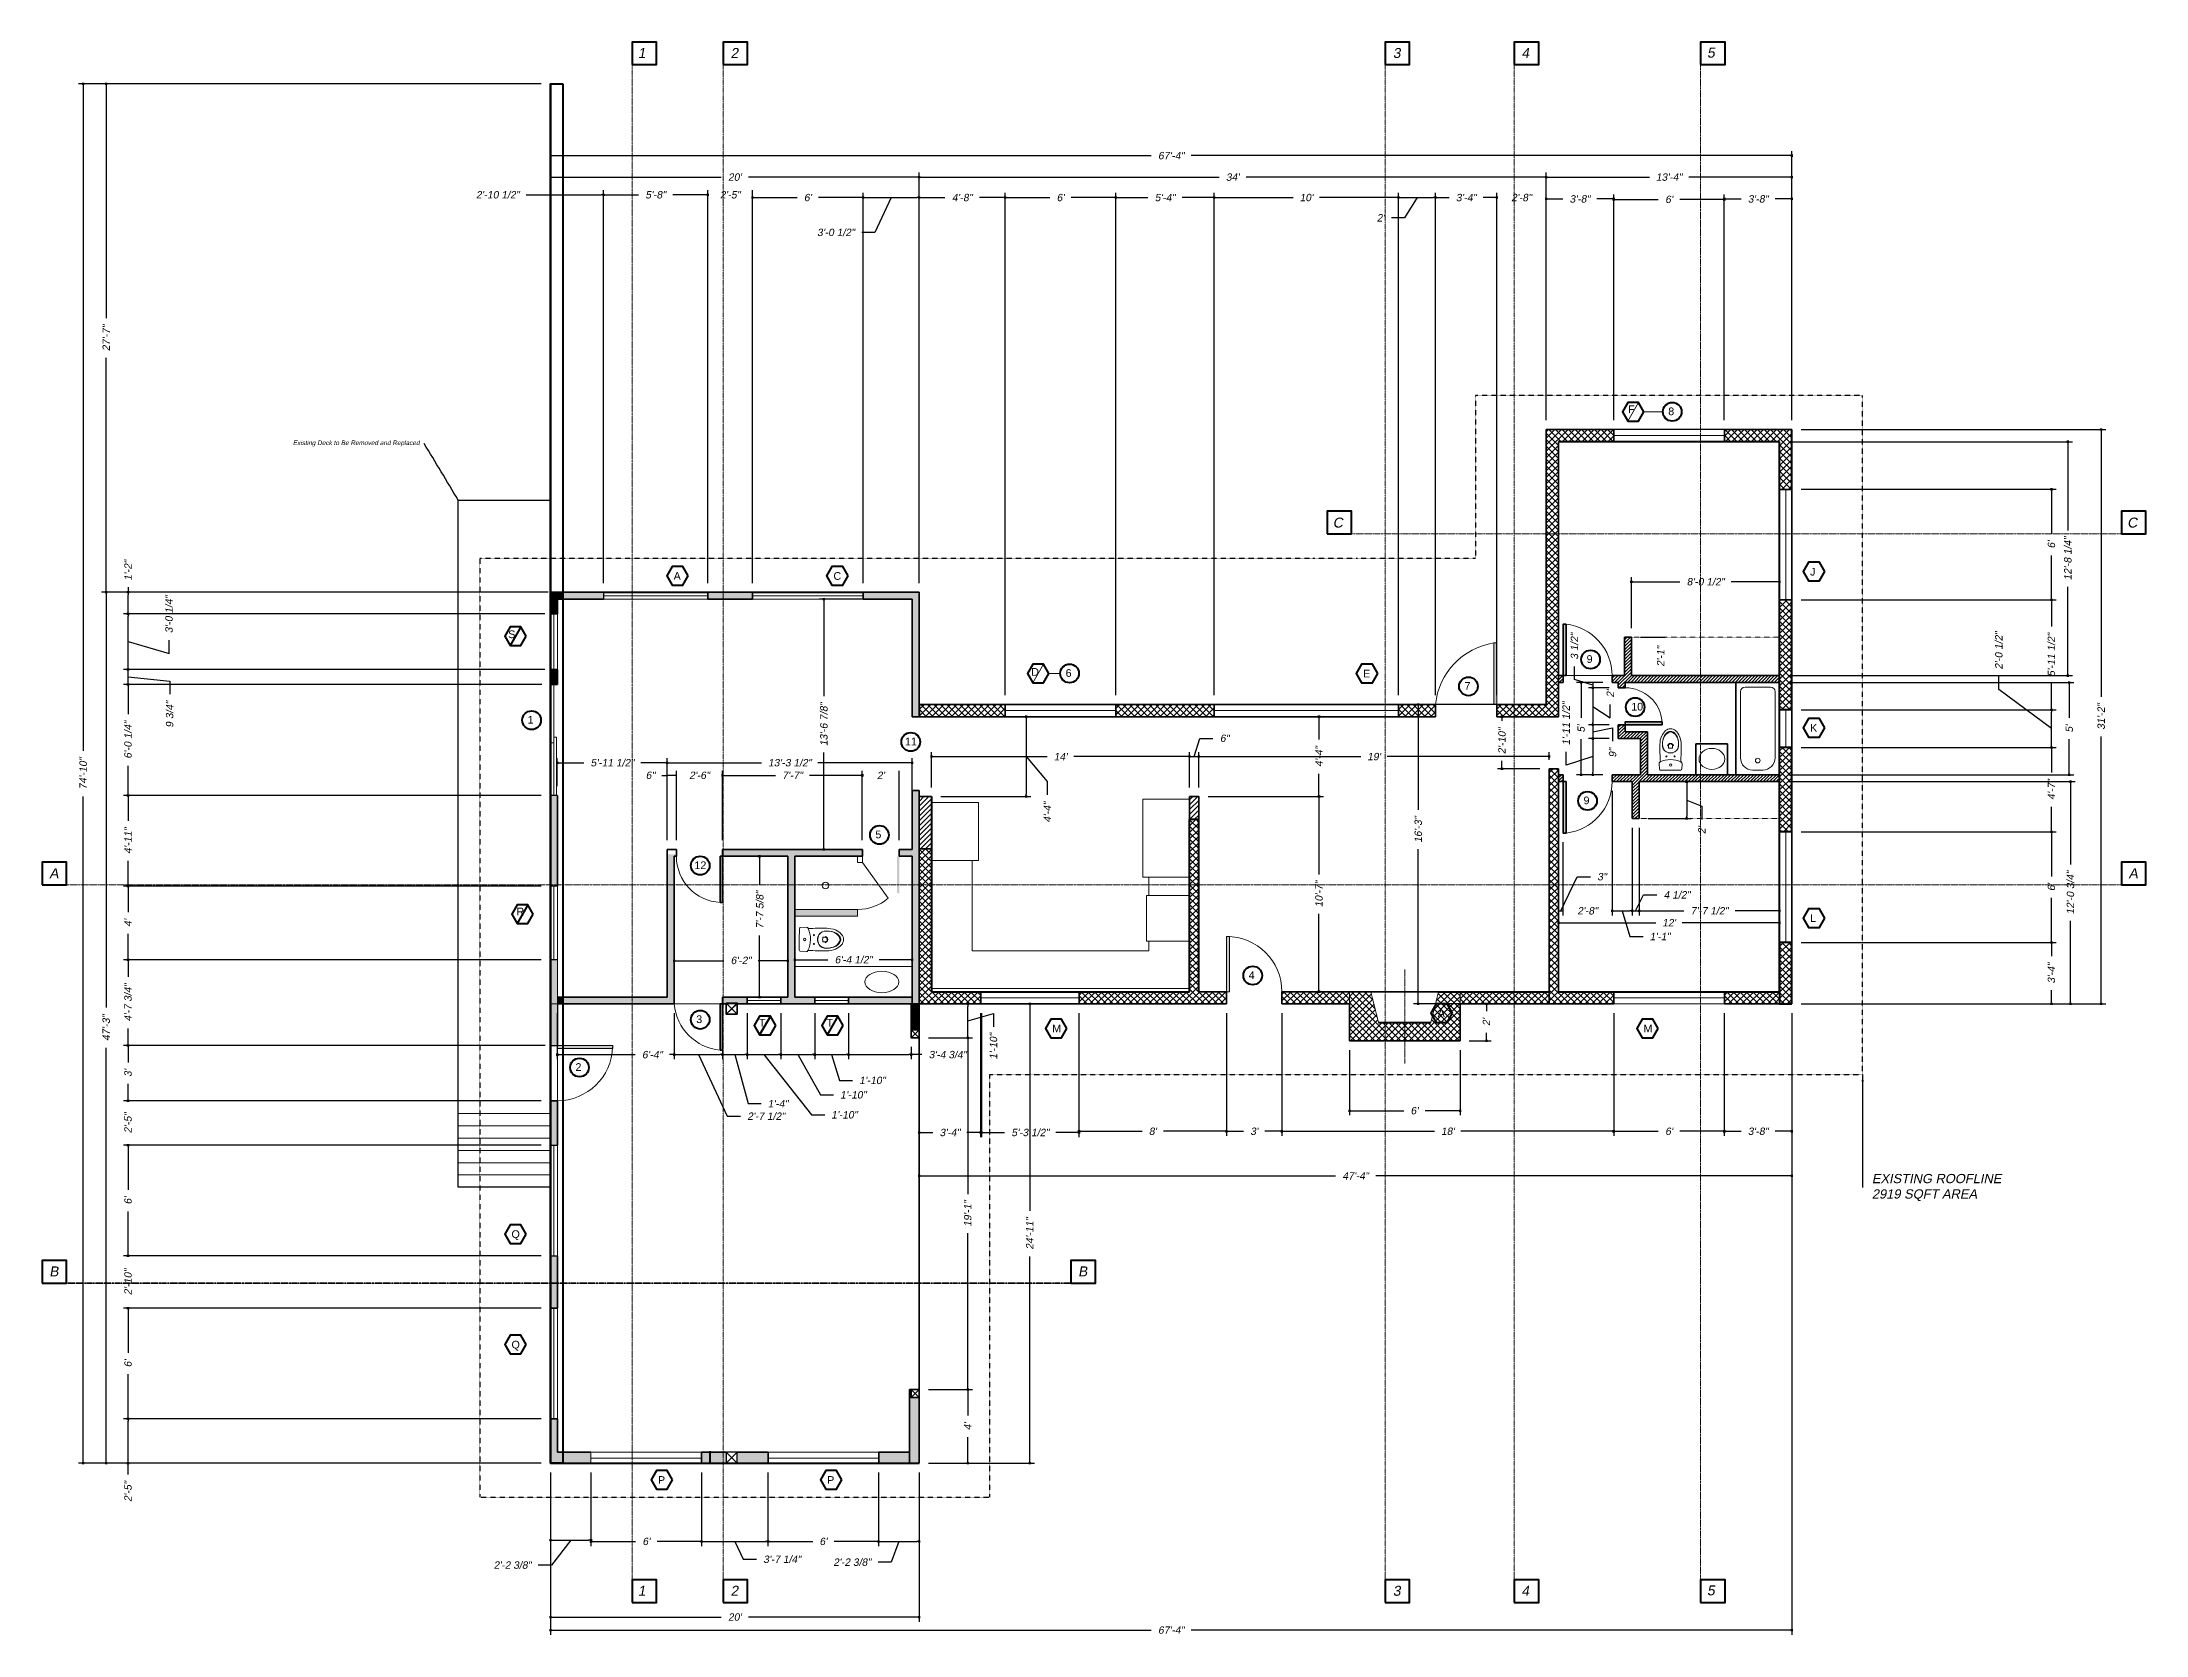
# Model space of a CAD drawing. Header units: inches. Extents: x -3905 to 10892, y 1064 to 9590.
# Drawn here: x 4813 to 6182, y 1896 to 2933 of the extents above; entities that cross this region are included whole.
import ezdxf

# ---------------------------------------------------------------- set-up
doc = ezdxf.new("R2010")
doc.units = ezdxf.units.IN
doc.header["$MEASUREMENT"] = 0
doc.header["$PDMODE"] = 3
for name, pattern in [('CENTERLINE', [1.81, 0.75, -0.0625, 0.03, -0.0625, 0.75, -0.0625, 0.03, -0.0625]), ('MYCENTER', [0.9375, 0.75, -0.0625, 0.0625, -0.0625]), ('MYDIVIDE', [0.9375, 0.75, -0.0625, 0, -0.0625, 0, -0.0625]), ('MYHIDDEN', [0.1875, 0.125, -0.0625]), ('MYPHANTOM', [1.6875, 1.25, -0.0625, 0.125, -0.0625, 0.125, -0.0625]), ('PHANTOM', [12, 7, -1, 1, -1, 1, -1])]:
    doc.linetypes.add(name, pattern=pattern)
for name, color, linetype, lineweight in [('Areas', 62, 'Continuous', 0), ('ExistingFloorPlan', 51, 'Continuous', 0), ('FP-Removed', 51, 'Continuous', 0)]:
    doc.layers.add(name, color=color, linetype=linetype, lineweight=lineweight)
doc.layers.add('Fenestration', color=40, linetype='Continuous')
doc.styles.add('DSTEXT', font='arial.ttf', dxfattribs={"oblique": 12})
doc.styles.get("Standard").update_dxf_attribs({"font": 'arial.ttf', "oblique": 10})
doc.dimstyles.new('WeaselDims$0', dxfattribs={"dimtxt": 0.1, "dimasz": 0.0325, "dimexe": 0.0625, "dimexo": 0.125, "dimgap": 0.09, "dimtad": 0, "dimdec": 4, "dimzin": 0, "dimdsep": 46, "dimlunit": 4, "dimtxsty": 'Standard', "dimblk": 'BOXFILLED', "dimcen": 0.09, "dimadec": 0, "dimazin": 0, "dimtfac": 1, "dimtdec": 4, "dimtofl": 0, "dimtmove": 1, "dimatfit": 3, "dimfxl": 1, "dimfrac": 2, "dimtolj": 1, "dimtzin": 0, "dimarcsym": 0})
doc.dimstyles.new('WeaselDims$7', dxfattribs={"dimtxt": 0.0625, "dimasz": 0.046875, "dimexe": 0.125, "dimexo": 0.125, "dimgap": 0.0625, "dimtad": 0, "dimdec": 4, "dimrnd": 0.0625, "dimzin": 0, "dimdsep": 46, "dimlunit": 4, "dimtxsty": 'DSTEXT', "dimblk": 'ARCHTICK', "dimcen": 0, "dimadec": 0, "dimazin": 0, "dimtfac": 1, "dimtdec": 4, "dimtofl": 0, "dimtmove": 1, "dimatfit": 3, "dimfxl": 1, "dimfrac": 1, "dimtolj": 1, "dimtzin": 0, "dimarcsym": 0})
pattern_1 = [(45, (2541.0647, 1343.2298), (-2.1213203, 2.1213203), []), (135, (2541.0647, 1343.2298), (-2.1213203, -2.1213203), [])]
pattern_2 = [(45, (4028.5728, 0), (-2.1213203, 2.1213203), []), (135, (4028.5728, 0), (-2.1213203, -2.1213203), [])]
pattern_3 = [(45, (2541.0647, 1343.2298), (-1.5909903, 1.5909903), [])]

msp = doc.modelspace()

# ---------------------------------------------------------------- texts
at = {"layer": 'ExistingFloorPlan', "oblique": 10}
for s, p in [('1', (5200.70634, 2922.97455)), ('2', (5261.03099, 2922.97455)), ('3', (5692.07954, 2922.97455)), ('4', (5775.74638, 2922.97455)), ('5', (5896.56078, 2923.21987)), ('C', (5652.99742, 2617.29991)), ('C', (6170.00803, 2617.29991)), ('A', (4817.65338, 2389.0198)), ('A', (6170.92287, 2389.0198)), ('B', (4817.6577, 2129.86413)), ('B', (5487.24687, 2129.86413)), ('1', (5200.70634, 1921.9642)), ('2', (5261.03099, 1921.9642)), ('3', (5692.07954, 1921.9642)), ('4', (5775.74638, 1921.9642)), ('5', (5896.56078, 1922.20953))]:
    msp.add_text(s, height=6.47856, dxfattribs=at).set_placement(p)
at = {"layer": 'ExistingFloorPlan', "lineweight": 0}
for s, p in [('F', (5845.21084, 2691.79252)), ('8', (5871.32692, 2690.4595)), ('A', (5223.98433, 2583.28203)), ('C', (5327.99799, 2583.28203)), ('J', (5963.58914, 2586.05244)), ('S', (5116.3178, 2545.33066)), ('9', (5818.18938, 2529.2031)), ('D', (5456.70008, 2520.83308)), ('6', (5479.09845, 2520.13661)), ('E', (5672.67646, 2519.79596)), ('7', (5738.68938, 2511.7031)), ('1', (5128.97069, 2489.68933)), ('10', (5847.18938, 2498.2031)), ('11', (5374.5, 2475.5)), ('K', (5963.58914, 2484.40683)), ('9', (5816.18938, 2437.2031)), ('5', (5355.29311, 2415.02302)), ('12', (5237.5, 2395)), ('R', (5121.70423, 2364.85395)), ('L', (5963.58914, 2360.56877)), ('4', (5598.28019, 2323.49051)), ('3', (5238.70784, 2294.74091)), ('T', (5279.55167, 2292.42046)), ('T', (5323.45026, 2292.42046)), ('M', (5470.37593, 2288.72498)), ('M', (5855.19545, 2288.72498)), ('2', (5160.12646, 2263.62036)), ('Q', (5118.4668, 2154.86931)), ('Q', (5118.4668, 2082.93312)), ('P', (5213.79867, 1994.82357)), ('P', (5323.92829, 1994.82357))]:
    msp.add_text(s, height=5, dxfattribs=at).set_placement(p)
at = {"layer": 'ExistingFloorPlan', "linetype": 'Continuous', "lineweight": 18, "insert": (5058.6503, 2672.03039), "char_height": 3, "width": 87.9759492, "attachment_point": 6, "style": 'DSTEXT'}
msp.add_mtext('Existing Deck to Be Removed and Replaced', dxfattribs=at)
at = {"layer": 'ExistingFloorPlan', "linetype": 'Continuous', "lineweight": 5, "insert": (6003.81876, 2187.71332), "char_height": 6, "width": 93.5426246, "attachment_point": 4, "style": 'DSTEXT'}
msp.add_mtext('EXISTING ROOFLINE 2919 SQFT AREA', dxfattribs=at)
at = {"layer": 'Fenestration', "lineweight": 0}
msp.add_text('A', height=5, dxfattribs=at).set_placement((5721.27047, 2298.68126))

# ---------------------------------------------------------------- blocks, each defined once
blk = doc.blocks.new('*U12')
at = {"color": 0}
for p, q in [((-2.4, 13.9), (-2.4, 6.2)), ((-2.4, -1.5), (-2.4, 6.2)), ((-1.7, 14.6), (2.4, 14.8)), ((-1.7, -2.2), (2.4, -2.5))]:
    blk.add_line(p, q, dxfattribs=at)
at = {"color": 0, "linetype": 'PHANTOM'}
for p, q in [((15.8, 7.8), (14.5, 7.8)), ((14.5, 4.6), (15.8, 4.6))]:
    blk.add_line(p, q, dxfattribs=at)
at = {"color": 0, "linetype": 'Continuous'}
for centre in [(7.9, 9.3), (7.9, 3.1)]:
    blk.add_circle(centre, 0.356, dxfattribs=at)
at = {"color": 0}
for centre, radius, start, end in [((-1.7, 13.9), 0.667, 94.0122, 180), ((1.4, 6.2), 0.89, 0, 180), ((1.4, 6.2), 0.89, 180, 0), ((2.5, 13.4), 1.42, 25.5448, 94.0122), ((-12.7, 6.2), 18.2, 0, 25.5448), ((-12.7, 6.2), 18.2, 334.4552, 0), ((-1.7, -1.5), 0.667, 180, 265.9878), ((2.5, -1.1), 1.42, 265.9878, 334.4552)]:
    blk.add_arc(centre, radius, start, end, dxfattribs=at)
at = {"color": 0, "linetype": 'Continuous'}
for centre, radius, start, end in [((14.7, -163.7), 177.9, 89.2701, 93.5068), ((19.4, 6.2), 8.9, 168.8574, 191.1426), ((16, 6.9), 5.34, 98.1902, 168.8574), ((19.4, 6.2), 8.76, 168.8574, 191.1426), ((16, 5.5), 5.34, 191.1426, 261.8098), ((16, 6.9), 5.2, 98.1902, 168.8574), ((16, 5.5), 5.2, 191.1426, 261.8098), ((21.2, 6.2), 7.12, 168.7667, 191.2333), ((14.5, 7.5), 0.267, 90, 168.7667), ((14.5, 4.8), 0.267, 191.2333, 270), ((17.2, -1.9), 14.2, 68.1669, 98.1902), ((17.2, -1.9), 14.1, 70.5409, 98.1902), ((17.2, 14.3), 14.2, 261.8098, 291.8331), ((17.2, 14.3), 14.1, 261.8098, 289.4591), ((15.5, 6.2), 2.22, 281.3482, 78.6518), ((16.8, -2.7), 16.9, 67.4006, 90), ((19.5, 4.6), 7.12, 23.9228, 70.5409), ((19.5, 7.7), 7.12, 289.4591, 336.0772), ((19.7, 4.1), 7.7, 30.7706, 68.1669), ((19.7, 8.2), 7.7, 291.8331, 329.2294), ((19, 9.7), 11.1, 291.2543, 319.0355), ((19, 2.6), 11.1, 40.9645, 67.4006), ((23, 6.2), 3.34, 336.0772, 23.9228), ((23.1, 6.2), 3.69, 329.2294, 30.7706), ((23.1, 6.2), 5.69, 319.0355, 40.9645), ((14.7, 176.1), 177.9, 266.4932, 270.7284), ((16.8, 15.1), 16.9, 268.5146, 292.5994)]:
    blk.add_arc(centre, radius, start, end, dxfattribs=at)
at = {"color": 0, "linetype": 'PHANTOM'}
blk.add_arc((15.8, 6.2), 1.6, 270, 90, dxfattribs=at)
blk = doc.blocks.new('TOTO AQUIS 2')
at = {"color": 0}
for p, q in [((-1.7, 14.6), (2.4, 14.8)), ((-2.4, 13.9), (-2.4, 6.2)), ((-2.4, -1.5), (-2.4, 6.2)), ((-1.7, -2.2), (2.4, -2.5))]:
    blk.add_line(p, q, dxfattribs=at)
at = {"color": 0, "linetype": 'PHANTOM'}
for p, q in [((15.8, 7.8), (14.5, 7.8)), ((14.5, 4.6), (15.8, 4.6))]:
    blk.add_line(p, q, dxfattribs=at)
at = {"color": 0, "linetype": 'Continuous'}
for centre in [(7.9, 9.3), (7.9, 3.1)]:
    blk.add_circle(centre, 0.356, dxfattribs=at)
at = {"color": 0}
for centre, radius, start, end in [((2.5, 13.4), 1.42, 25.5448, 94.0122), ((-1.7, 13.9), 0.667, 94.0122, 180), ((1.4, 6.2), 0.89, 0, 180), ((1.4, 6.2), 0.89, 180, 0), ((-12.7, 6.2), 18.2, 0, 25.5448), ((-12.7, 6.2), 18.2, 334.4552, 0), ((-1.7, -1.5), 0.667, 180, 265.9878), ((2.5, -1.1), 1.42, 265.9878, 334.4552)]:
    blk.add_arc(centre, radius, start, end, dxfattribs=at)
at = {"color": 0, "linetype": 'Continuous'}
for centre, radius, start, end in [((14.7, -163.7), 177.9, 89.2701, 93.5068), ((19.4, 6.2), 8.9, 168.8574, 191.1426), ((16, 6.9), 5.34, 98.1902, 168.8574), ((19.4, 6.2), 8.76, 168.8574, 191.1426), ((16, 5.5), 5.34, 191.1426, 261.8098), ((16, 6.9), 5.2, 98.1902, 168.8574), ((16, 5.5), 5.2, 191.1426, 261.8098), ((21.2, 6.2), 7.12, 168.7667, 191.2333), ((14.5, 7.5), 0.267, 90, 168.7667), ((14.5, 4.8), 0.267, 191.2333, 270), ((17.2, -1.9), 14.2, 68.1669, 98.1902), ((17.2, -1.9), 14.1, 70.5409, 98.1902), ((17.2, 14.3), 14.2, 261.8098, 291.8331), ((17.2, 14.3), 14.1, 261.8098, 289.4591), ((15.5, 6.2), 2.22, 281.3482, 78.6518), ((16.8, -2.7), 16.9, 67.4006, 90), ((19.5, 4.6), 7.12, 23.9228, 70.5409), ((19.5, 7.7), 7.12, 289.4591, 336.0772), ((19.7, 4.1), 7.7, 30.7706, 68.1669), ((19.7, 8.2), 7.7, 291.8331, 329.2294), ((19, 9.7), 11.1, 291.2543, 319.0355), ((19, 2.6), 11.1, 40.9645, 67.4006), ((23, 6.2), 3.34, 336.0772, 23.9228), ((23.1, 6.2), 3.69, 329.2294, 30.7706), ((23.1, 6.2), 5.69, 319.0355, 40.9645), ((14.7, 176.1), 177.9, 266.4932, 270.7284), ((16.8, 15.1), 16.9, 268.5146, 292.5994)]:
    blk.add_arc(centre, radius, start, end, dxfattribs=at)
at = {"color": 0, "linetype": 'PHANTOM'}
blk.add_arc((15.8, 6.2), 1.6, 270, 90, dxfattribs=at)
blk = doc.blocks.new('_ArchTick')
at = {"color": 0, "linetype": 'ByBlock', "lineweight": 0, "const_width": 0.15}
blk.add_lwpolyline([(-0.5, -0.5), (0.5, 0.5)], dxfattribs=at)
blk = doc.blocks.new('_BoxFilled')
at = {"color": 0, "linetype": 'ByBlock', "lineweight": -2}
blk.add_line((-0.5, 0), (-1, 0), dxfattribs=at)
at = {"color": 0, "linetype": 'ByBlock'}
blk.add_solid([(-0.5, 0.5), (0.5, 0.5), (-0.5, -0.5), (0.5, -0.5)], dxfattribs=at)
blk = doc.blocks.new('*D96')
at = {"layer": 'Defpoints', "color": 0, "linetype": 'Continuous', "lineweight": 5, "transparency": 16777216}
for p in [(5951.8, 2681.2), (5951.8, 2307.2), (6153.1, 2307.2)]:
    blk.add_point(p, dxfattribs=at)
at = {"layer": 'ExistingFloorPlan', "color": 0, "linetype": 'Continuous', "lineweight": -2, "transparency": 16777216}
for p, q in [((5957.8, 2681.2), (6156.1, 2681.2)), ((6153.1, 2679.6), (6153.1, 2507.2)), ((6153.1, 2308.7), (6153.1, 2481.2)), ((5957.8, 2307.2), (6156.1, 2307.2))]:
    blk.add_line(p, q, dxfattribs=at)
at = {"layer": 'ExistingFloorPlan', "color": 0, "linetype": 'Continuous', "lineweight": -2, "transparency": 16777216, "xscale": 1.56, "yscale": 1.56, "zscale": 1.56}
for p, rotation in [((6153.1, 2681.2), 90), ((6153.1, 2307.2), 270)]:
    blk.add_blockref('_BoxFilled', p, dxfattribs=dict(at, rotation=rotation))
at = {"layer": 'ExistingFloorPlan', "color": 0, "linetype": 'Continuous', "lineweight": 5, "transparency": 16777216, "insert": (6153.1, 2494.2), "char_height": 4.8, "attachment_point": 5, "rotation": 90}
blk.add_mtext('\\A1;31\'-2"', dxfattribs=at)
blk = doc.blocks.new('*D97')
at = {"layer": 'Defpoints', "color": 0, "linetype": 'Continuous', "lineweight": 5, "transparency": 16777216}
for p in [(5143.8, 2906.2), (4839.7, 2008.2), (5143.8, 2008.2)]:
    blk.add_point(p, dxfattribs=at)
at = {"layer": 'ExistingFloorPlan', "color": 0, "linetype": 'Continuous', "lineweight": -2, "transparency": 16777216}
for p, q in [((5137.8, 2906.2), (4836.7, 2906.2)), ((4839.7, 2904.6), (4839.7, 2472)), ((4839.7, 2009.7), (4839.7, 2442.3)), ((5137.8, 2008.2), (4836.7, 2008.2))]:
    blk.add_line(p, q, dxfattribs=at)
at = {"layer": 'ExistingFloorPlan', "color": 0, "linetype": 'Continuous', "lineweight": -2, "transparency": 16777216, "xscale": 1.56, "yscale": 1.56, "zscale": 1.56}
for p, rotation in [((4839.7, 2906.2), 90), ((4839.7, 2008.2), 270)]:
    blk.add_blockref('_BoxFilled', p, dxfattribs=dict(at, rotation=rotation))
at = {"layer": 'ExistingFloorPlan', "color": 0, "linetype": 'Continuous', "lineweight": 5, "transparency": 16777216, "insert": (4839.7, 2457.2), "char_height": 4.8, "attachment_point": 5, "rotation": 90}
blk.add_mtext('\\A1;74\'-10"', dxfattribs=at)
blk = doc.blocks.new('*D98')
at = {"layer": 'Defpoints', "color": 0, "linetype": 'Continuous', "lineweight": 5, "transparency": 16777216}
for p in [(5143.8, 2906.2), (4854.7, 2575.2), (5143.8, 2575.2)]:
    blk.add_point(p, dxfattribs=at)
at = {"layer": 'ExistingFloorPlan', "color": 0, "linetype": 'Continuous', "lineweight": -2, "transparency": 16777216}
for p, q in [((5137.8, 2906.2), (4851.7, 2906.2)), ((4854.7, 2904.6), (4854.7, 2753.7)), ((4854.7, 2576.7), (4854.7, 2727.7)), ((5137.8, 2575.2), (4851.7, 2575.2))]:
    blk.add_line(p, q, dxfattribs=at)
at = {"layer": 'ExistingFloorPlan', "color": 0, "linetype": 'Continuous', "lineweight": -2, "transparency": 16777216, "xscale": 1.56, "yscale": 1.56, "zscale": 1.56}
for p, rotation in [((4854.7, 2906.2), 90), ((4854.7, 2575.2), 270)]:
    blk.add_blockref('_BoxFilled', p, dxfattribs=dict(at, rotation=rotation))
at = {"layer": 'ExistingFloorPlan', "color": 0, "linetype": 'Continuous', "lineweight": 5, "transparency": 16777216, "insert": (4854.7, 2740.7), "char_height": 4.8, "attachment_point": 5, "rotation": 90}
blk.add_mtext('\\A1;27\'-7"', dxfattribs=at)
blk = doc.blocks.new('*D99')
at = {"layer": 'Defpoints', "color": 0, "linetype": 'Continuous', "lineweight": 5, "transparency": 16777216}
for p in [(4854.7, 2575.2), (5148.3, 2575.2), (5143.8, 2008.2)]:
    blk.add_point(p, dxfattribs=at)
at = {"layer": 'ExistingFloorPlan', "color": 0, "linetype": 'Continuous', "lineweight": -2, "transparency": 16777216}
for p, q in [((5142.3, 2575.2), (4851.7, 2575.2)), ((4854.7, 2573.6), (4854.7, 2304.8)), ((4854.7, 2009.7), (4854.7, 2278.6)), ((5137.8, 2008.2), (4851.7, 2008.2))]:
    blk.add_line(p, q, dxfattribs=at)
at = {"layer": 'ExistingFloorPlan', "color": 0, "linetype": 'Continuous', "lineweight": -2, "transparency": 16777216, "xscale": 1.56, "yscale": 1.56, "zscale": 1.56}
for p, rotation in [((4854.7, 2575.2), 90), ((4854.7, 2008.2), 270)]:
    blk.add_blockref('_BoxFilled', p, dxfattribs=dict(at, rotation=rotation))
at = {"layer": 'ExistingFloorPlan', "color": 0, "linetype": 'Continuous', "lineweight": 5, "transparency": 16777216, "insert": (4854.7, 2291.7), "char_height": 4.8, "attachment_point": 5, "rotation": 90}
blk.add_mtext('\\A1;47\'-3"', dxfattribs=at)
blk = doc.blocks.new('*D100')
at = {"layer": 'Defpoints', "color": 0, "linetype": 'Continuous', "lineweight": 5, "transparency": 16777216}
for p in [(4868.9, 2037.2), (5143.8, 2037.2), (5143.8, 2008.2)]:
    blk.add_point(p, dxfattribs=at)
at = {"layer": 'ExistingFloorPlan', "color": 0, "linetype": 'Continuous', "lineweight": -2, "transparency": 16777216}
for p, q in [((5137.8, 2037.2), (4865.9, 2037.2)), ((4868.9, 2009.7), (4868.9, 2035.6)), ((5137.8, 2008.2), (4865.9, 2008.2)), ((4868.9, 2000.9), (4868.9, 2008.2))]:
    blk.add_line(p, q, dxfattribs=at)
at = {"layer": 'ExistingFloorPlan', "color": 0, "linetype": 'Continuous', "lineweight": -2, "transparency": 16777216, "xscale": 1.56, "yscale": 1.56, "zscale": 1.56}
for p, rotation in [((4868.9, 2037.2), 90), ((4868.9, 2008.2), 270)]:
    blk.add_blockref('_BoxFilled', p, dxfattribs=dict(at, rotation=rotation))
at = {"layer": 'ExistingFloorPlan', "color": 0, "linetype": 'Continuous', "lineweight": 5, "transparency": 16777216, "insert": (4868.9, 1989.8), "char_height": 4.8, "attachment_point": 5, "rotation": 90}
blk.add_mtext('\\A1;2\'-5"', dxfattribs=at)
blk = doc.blocks.new('*D101')
at = {"layer": 'Defpoints', "color": 0, "linetype": 'Continuous', "lineweight": 5, "transparency": 16777216}
for p in [(4868.9, 2109.2), (5143.8, 2109.2), (5143.8, 2037.2)]:
    blk.add_point(p, dxfattribs=at)
at = {"layer": 'ExistingFloorPlan', "color": 0, "linetype": 'Continuous', "lineweight": -2, "transparency": 16777216}
for p, q in [((5137.8, 2109.2), (4865.9, 2109.2)), ((4868.9, 2107.6), (4868.9, 2080.2)), ((4868.9, 2038.7), (4868.9, 2066.2)), ((5137.8, 2037.2), (4865.9, 2037.2))]:
    blk.add_line(p, q, dxfattribs=at)
at = {"layer": 'ExistingFloorPlan', "color": 0, "linetype": 'Continuous', "lineweight": -2, "transparency": 16777216, "xscale": 1.56, "yscale": 1.56, "zscale": 1.56}
for p, rotation in [((4868.9, 2109.2), 90), ((4868.9, 2037.2), 270)]:
    blk.add_blockref('_BoxFilled', p, dxfattribs=dict(at, rotation=rotation))
at = {"layer": 'ExistingFloorPlan', "color": 0, "linetype": 'Continuous', "lineweight": 5, "transparency": 16777216, "insert": (4868.9, 2073.2), "char_height": 4.8, "attachment_point": 5, "rotation": 90}
blk.add_mtext("\\A1;6'", dxfattribs=at)
blk = doc.blocks.new('*D102')
at = {"layer": 'Defpoints', "color": 0, "linetype": 'Continuous', "lineweight": 5, "transparency": 16777216}
for p in [(4868.9, 2143.2), (5143.8, 2143.2), (5143.8, 2109.2)]:
    blk.add_point(p, dxfattribs=at)
at = {"layer": 'ExistingFloorPlan', "color": 0, "linetype": 'Continuous', "lineweight": -2, "transparency": 16777216}
for p, q in [((5137.8, 2143.2), (4865.9, 2143.2)), ((5137.8, 2109.2), (4865.9, 2109.2))]:
    blk.add_line(p, q, dxfattribs=at)
at = {"layer": 'ExistingFloorPlan', "color": 0, "linetype": 'Continuous', "lineweight": 5, "transparency": 16777216, "insert": (4868.9, 2126.2), "char_height": 4.8, "attachment_point": 5, "rotation": 90}
blk.add_mtext('\\A1;2\'-10"', dxfattribs=at)
blk = doc.blocks.new('*D103')
at = {"layer": 'Defpoints', "color": 0, "linetype": 'Continuous', "lineweight": 5, "transparency": 16777216}
for p in [(4868.9, 2215.2), (5143.8, 2215.2), (5143.8, 2143.2)]:
    blk.add_point(p, dxfattribs=at)
at = {"layer": 'ExistingFloorPlan', "color": 0, "linetype": 'Continuous', "lineweight": -2, "transparency": 16777216}
for p, q in [((5137.8, 2215.2), (4865.9, 2215.2)), ((4868.9, 2213.6), (4868.9, 2186.2)), ((4868.9, 2144.7), (4868.9, 2172.2)), ((5137.8, 2143.2), (4865.9, 2143.2))]:
    blk.add_line(p, q, dxfattribs=at)
at = {"layer": 'ExistingFloorPlan', "color": 0, "linetype": 'Continuous', "lineweight": -2, "transparency": 16777216, "xscale": 1.56, "yscale": 1.56, "zscale": 1.56}
for p, rotation in [((4868.9, 2215.2), 90), ((4868.9, 2143.2), 270)]:
    blk.add_blockref('_BoxFilled', p, dxfattribs=dict(at, rotation=rotation))
at = {"layer": 'ExistingFloorPlan', "color": 0, "linetype": 'Continuous', "lineweight": 5, "transparency": 16777216, "insert": (4868.9, 2179.2), "char_height": 4.8, "attachment_point": 5, "rotation": 90}
blk.add_mtext("\\A1;6'", dxfattribs=at)
blk = doc.blocks.new('*D104')
at = {"layer": 'Defpoints', "color": 0, "linetype": 'Continuous', "lineweight": 5, "transparency": 16777216}
for p in [(4868.9, 2244.2), (5143.8, 2244.2), (5143.8, 2215.2)]:
    blk.add_point(p, dxfattribs=at)
at = {"layer": 'ExistingFloorPlan', "color": 0, "linetype": 'Continuous', "lineweight": -2, "transparency": 16777216}
for p, q in [((5137.8, 2244.2), (4865.9, 2244.2)), ((5137.8, 2215.2), (4865.9, 2215.2))]:
    blk.add_line(p, q, dxfattribs=at)
at = {"layer": 'ExistingFloorPlan', "color": 0, "linetype": 'Continuous', "lineweight": 5, "transparency": 16777216, "insert": (4868.9, 2229.7), "char_height": 4.8, "attachment_point": 5, "rotation": 90}
blk.add_mtext('\\A1;2\'-5"', dxfattribs=at)
blk = doc.blocks.new('*D105')
at = {"layer": 'Defpoints', "color": 0, "linetype": 'Continuous', "lineweight": 5, "transparency": 16777216}
for p in [(4868.9, 2280.2), (5146.3, 2280.2), (5143.8, 2244.2)]:
    blk.add_point(p, dxfattribs=at)
at = {"layer": 'ExistingFloorPlan', "color": 0, "linetype": 'Continuous', "lineweight": -2, "transparency": 16777216}
for p, q in [((5140.3, 2280.2), (4865.9, 2280.2)), ((4868.9, 2278.6), (4868.9, 2269.1)), ((4868.9, 2245.7), (4868.9, 2255.2)), ((5137.8, 2244.2), (4865.9, 2244.2))]:
    blk.add_line(p, q, dxfattribs=at)
at = {"layer": 'ExistingFloorPlan', "color": 0, "linetype": 'Continuous', "lineweight": -2, "transparency": 16777216, "xscale": 1.56, "yscale": 1.56, "zscale": 1.56}
for p, rotation in [((4868.9, 2280.2), 90), ((4868.9, 2244.2), 270)]:
    blk.add_blockref('_BoxFilled', p, dxfattribs=dict(at, rotation=rotation))
at = {"layer": 'ExistingFloorPlan', "color": 0, "linetype": 'Continuous', "lineweight": 5, "transparency": 16777216, "insert": (4868.9, 2262.2), "char_height": 4.8, "attachment_point": 5, "rotation": 90}
blk.add_mtext("\\A1;3'", dxfattribs=at)
blk = doc.blocks.new('*D106')
at = {"layer": 'Defpoints', "color": 0, "linetype": 'Continuous', "lineweight": 5, "transparency": 16777216}
for p in [(4868.9, 2335.9), (5143.8, 2335.9), (5146.3, 2280.2)]:
    blk.add_point(p, dxfattribs=at)
at = {"layer": 'ExistingFloorPlan', "color": 0, "linetype": 'Continuous', "lineweight": -2, "transparency": 16777216}
for p, q in [((5137.8, 2335.9), (4865.9, 2335.9)), ((4868.9, 2334.4), (4868.9, 2324.9)), ((4868.9, 2281.7), (4868.9, 2291.2)), ((5140.3, 2280.2), (4865.9, 2280.2))]:
    blk.add_line(p, q, dxfattribs=at)
at = {"layer": 'ExistingFloorPlan', "color": 0, "linetype": 'Continuous', "lineweight": -2, "transparency": 16777216, "xscale": 1.56, "yscale": 1.56, "zscale": 1.56}
for p, rotation in [((4868.9, 2335.9), 90), ((4868.9, 2280.2), 270)]:
    blk.add_blockref('_BoxFilled', p, dxfattribs=dict(at, rotation=rotation))
at = {"layer": 'ExistingFloorPlan', "color": 0, "linetype": 'Continuous', "lineweight": 5, "transparency": 16777216, "insert": (4868.9, 2308.1), "char_height": 4.8, "attachment_point": 5, "rotation": 90}
blk.add_mtext('\\A1;4\'-7 3/4"', dxfattribs=at)
blk = doc.blocks.new('*D107')
at = {"layer": 'Defpoints', "color": 0, "linetype": 'Continuous', "lineweight": 5, "transparency": 16777216}
for p in [(4868.9, 2383.9), (5143.8, 2383.9), (5143.8, 2335.9)]:
    blk.add_point(p, dxfattribs=at)
at = {"layer": 'ExistingFloorPlan', "color": 0, "linetype": 'Continuous', "lineweight": -2, "transparency": 16777216}
for p, q in [((5137.8, 2383.9), (4865.9, 2383.9)), ((4868.9, 2382.4), (4868.9, 2367)), ((4868.9, 2337.5), (4868.9, 2352.9)), ((5137.8, 2335.9), (4865.9, 2335.9))]:
    blk.add_line(p, q, dxfattribs=at)
at = {"layer": 'ExistingFloorPlan', "color": 0, "linetype": 'Continuous', "lineweight": -2, "transparency": 16777216, "xscale": 1.56, "yscale": 1.56, "zscale": 1.56}
for p, rotation in [((4868.9, 2383.9), 90), ((4868.9, 2335.9), 270)]:
    blk.add_blockref('_BoxFilled', p, dxfattribs=dict(at, rotation=rotation))
at = {"layer": 'ExistingFloorPlan', "color": 0, "linetype": 'Continuous', "lineweight": 5, "transparency": 16777216, "insert": (4868.9, 2359.9), "char_height": 4.8, "attachment_point": 5, "rotation": 90}
blk.add_mtext("\\A1;4'", dxfattribs=at)
blk = doc.blocks.new('*D108')
at = {"layer": 'Defpoints', "color": 0, "linetype": 'Continuous', "lineweight": 5, "transparency": 16777216}
for p in [(4868.9, 2442.9), (5143.8, 2442.9), (5143.8, 2383.9)]:
    blk.add_point(p, dxfattribs=at)
at = {"layer": 'ExistingFloorPlan', "color": 0, "linetype": 'Continuous', "lineweight": -2, "transparency": 16777216}
for p, q in [((5137.8, 2442.9), (4865.9, 2442.9)), ((4868.9, 2441.4), (4868.9, 2426.5)), ((4868.9, 2385.5), (4868.9, 2400.3)), ((5137.8, 2383.9), (4865.9, 2383.9))]:
    blk.add_line(p, q, dxfattribs=at)
at = {"layer": 'ExistingFloorPlan', "color": 0, "linetype": 'Continuous', "lineweight": -2, "transparency": 16777216, "xscale": 1.56, "yscale": 1.56, "zscale": 1.56}
for p, rotation in [((4868.9, 2442.9), 90), ((4868.9, 2383.9), 270)]:
    blk.add_blockref('_BoxFilled', p, dxfattribs=dict(at, rotation=rotation))
at = {"layer": 'ExistingFloorPlan', "color": 0, "linetype": 'Continuous', "lineweight": 5, "transparency": 16777216, "insert": (4868.9, 2413.4), "char_height": 4.8, "attachment_point": 5, "rotation": 90}
blk.add_mtext('\\A1;4\'-11"', dxfattribs=at)
blk = doc.blocks.new('*D109')
at = {"layer": 'Defpoints', "color": 0, "linetype": 'Continuous', "lineweight": 5, "transparency": 16777216}
for p in [(4868.9, 2515.2), (5144.3, 2515.2), (5143.8, 2442.9)]:
    blk.add_point(p, dxfattribs=at)
at = {"layer": 'ExistingFloorPlan', "color": 0, "linetype": 'Continuous', "lineweight": -2, "transparency": 16777216}
for p, q in [((5138.3, 2515.2), (4865.9, 2515.2)), ((4868.9, 2513.6), (4868.9, 2495.8)), ((4868.9, 2444.5), (4868.9, 2462.3)), ((5137.8, 2442.9), (4865.9, 2442.9))]:
    blk.add_line(p, q, dxfattribs=at)
at = {"layer": 'ExistingFloorPlan', "color": 0, "linetype": 'Continuous', "lineweight": -2, "transparency": 16777216, "xscale": 1.56, "yscale": 1.56, "zscale": 1.56}
for p, rotation in [((4868.9, 2515.2), 90), ((4868.9, 2442.9), 270)]:
    blk.add_blockref('_BoxFilled', p, dxfattribs=dict(at, rotation=rotation))
at = {"layer": 'ExistingFloorPlan', "color": 0, "linetype": 'Continuous', "lineweight": 5, "transparency": 16777216, "insert": (4868.9, 2479.1), "char_height": 4.8, "attachment_point": 5, "rotation": 90}
blk.add_mtext('\\A1;6\'-0 1/4"', dxfattribs=at)
blk = doc.blocks.new('*D110')
at = {"layer": 'Defpoints', "color": 0, "linetype": 'Continuous', "lineweight": 5, "transparency": 16777216}
for p in [(4868.9, 2524.9), (5146.1, 2524.9), (5144.3, 2515.2)]:
    blk.add_point(p, dxfattribs=at)
at = {"layer": 'ExistingFloorPlan', "color": 0, "linetype": 'Continuous', "lineweight": -2, "transparency": 16777216}
for p, q in [((5140.1, 2524.9), (4865.9, 2524.9)), ((4868.9, 2515.2), (4868.9, 2524.9)), ((4868.9, 2520.1), (4896, 2517.4)), ((5138.3, 2515.2), (4865.9, 2515.2)), ((4896, 2517.4), (4896, 2508.8))]:
    blk.add_line(p, q, dxfattribs=at)
at = {"layer": 'ExistingFloorPlan', "color": 0, "linetype": 'Continuous', "lineweight": 5, "transparency": 16777216, "insert": (4896, 2495.7), "char_height": 4.8, "attachment_point": 5, "rotation": 90}
blk.add_mtext('\\A1;9 3/4"', dxfattribs=at)
blk = doc.blocks.new('*D111')
at = {"layer": 'Defpoints', "color": 0, "linetype": 'Continuous', "lineweight": 5, "transparency": 16777216}
for p in [(4868.9, 2561.2), (5146.1, 2561.2), (5146.1, 2524.9)]:
    blk.add_point(p, dxfattribs=at)
at = {"layer": 'ExistingFloorPlan', "color": 0, "linetype": 'Continuous', "lineweight": -2, "transparency": 16777216}
for p, q in [((5140.1, 2561.2), (4865.9, 2561.2)), ((4868.9, 2526.5), (4868.9, 2559.6)), ((4868.9, 2543.1), (4895.6, 2535.4)), ((4895.6, 2535.4), (4895.6, 2544)), ((5140.1, 2524.9), (4865.9, 2524.9))]:
    blk.add_line(p, q, dxfattribs=at)
at = {"layer": 'ExistingFloorPlan', "color": 0, "linetype": 'Continuous', "lineweight": -2, "transparency": 16777216, "xscale": 1.56, "yscale": 1.56, "zscale": 1.56}
for p, rotation in [((4868.9, 2561.2), 90), ((4868.9, 2524.9), 270)]:
    blk.add_blockref('_BoxFilled', p, dxfattribs=dict(at, rotation=rotation))
at = {"layer": 'ExistingFloorPlan', "color": 0, "linetype": 'Continuous', "lineweight": 5, "transparency": 16777216, "insert": (4895.6, 2560.8), "char_height": 4.8, "attachment_point": 5, "rotation": 90}
blk.add_mtext('\\A1;3\'-0 1/4"', dxfattribs=at)
blk = doc.blocks.new('*D112')
at = {"layer": 'Defpoints', "color": 0, "linetype": 'Continuous', "lineweight": 5, "transparency": 16777216}
for p in [(4868.9, 2575.2), (5143.8, 2575.2), (5143.8, 2561.2)]:
    blk.add_point(p, dxfattribs=at)
at = {"layer": 'ExistingFloorPlan', "color": 0, "linetype": 'Continuous', "lineweight": -2, "transparency": 16777216}
for p, q in [((5137.8, 2575.2), (4865.9, 2575.2)), ((4868.9, 2578.5), (4868.9, 2575.2)), ((5137.8, 2561.2), (4865.9, 2561.2)), ((4868.9, 2562.7), (4868.9, 2573.6))]:
    blk.add_line(p, q, dxfattribs=at)
at = {"layer": 'ExistingFloorPlan', "color": 0, "linetype": 'Continuous', "lineweight": -2, "transparency": 16777216, "xscale": 1.56, "yscale": 1.56, "zscale": 1.56}
for p, rotation in [((4868.9, 2575.2), 90), ((4868.9, 2561.2), 270)]:
    blk.add_blockref('_BoxFilled', p, dxfattribs=dict(at, rotation=rotation))
at = {"layer": 'ExistingFloorPlan', "color": 0, "linetype": 'Continuous', "lineweight": 5, "transparency": 16777216, "insert": (4868.9, 2589.4), "char_height": 4.8, "attachment_point": 5, "rotation": 90}
blk.add_mtext('\\A1;1\'-2"', dxfattribs=at)
blk = doc.blocks.new('*D113')
at = {"layer": 'Defpoints', "color": 0, "linetype": 'Continuous', "lineweight": 5, "transparency": 16777216}
for p in [(5951.8, 2307.2), (5143.8, 2008.2), (5951.8, 1899.6)]:
    blk.add_point(p, dxfattribs=at)
at = {"layer": 'ExistingFloorPlan', "color": 0, "linetype": 'Continuous', "lineweight": -2, "transparency": 16777216}
for p, q in [((5951.8, 2301.2), (5951.8, 1896.6)), ((5143.8, 2002.2), (5143.8, 1896.6)), ((5145.4, 1899.6), (5534.8, 1899.6)), ((5950.3, 1899.6), (5560.8, 1899.6))]:
    blk.add_line(p, q, dxfattribs=at)
at = {"layer": 'ExistingFloorPlan', "color": 0, "linetype": 'Continuous', "lineweight": -2, "transparency": 16777216, "xscale": 1.56, "yscale": 1.56, "zscale": 1.56, "rotation": 180}
blk.add_blockref('_BoxFilled', (5143.8, 1899.6), dxfattribs=at)
at = {"layer": 'ExistingFloorPlan', "color": 0, "linetype": 'Continuous', "lineweight": -2, "transparency": 16777216, "xscale": 1.56, "yscale": 1.56, "zscale": 1.56}
blk.add_blockref('_BoxFilled', (5951.8, 1899.6), dxfattribs=at)
at = {"layer": 'ExistingFloorPlan', "color": 0, "linetype": 'Continuous', "lineweight": 5, "transparency": 16777216, "insert": (5547.8, 1899.6), "char_height": 4.8, "attachment_point": 5}
blk.add_mtext('\\A1;67\'-4"', dxfattribs=at)
blk = doc.blocks.new('*D114')
at = {"layer": 'Defpoints', "color": 0, "linetype": 'Continuous', "lineweight": 5, "transparency": 16777216}
for p in [(5951.8, 2859.4), (5951.8, 2681.2), (5143.8, 2575.2)]:
    blk.add_point(p, dxfattribs=at)
at = {"layer": 'ExistingFloorPlan', "color": 0, "linetype": 'Continuous', "lineweight": -2, "transparency": 16777216}
for p, q in [((5143.8, 2581.2), (5143.8, 2862.4)), ((5951.8, 2687.2), (5951.8, 2862.4)), ((5145.4, 2859.4), (5534.8, 2859.4)), ((5950.3, 2859.4), (5560.8, 2859.4))]:
    blk.add_line(p, q, dxfattribs=at)
at = {"layer": 'ExistingFloorPlan', "color": 0, "linetype": 'Continuous', "lineweight": -2, "transparency": 16777216, "xscale": 1.56, "yscale": 1.56, "zscale": 1.56, "rotation": 180}
blk.add_blockref('_BoxFilled', (5143.8, 2859.4), dxfattribs=at)
at = {"layer": 'ExistingFloorPlan', "color": 0, "linetype": 'Continuous', "lineweight": -2, "transparency": 16777216, "xscale": 1.56, "yscale": 1.56, "zscale": 1.56}
blk.add_blockref('_BoxFilled', (5951.8, 2859.4), dxfattribs=at)
at = {"layer": 'ExistingFloorPlan', "color": 0, "linetype": 'Continuous', "lineweight": 5, "transparency": 16777216, "insert": (5547.8, 2859.4), "char_height": 4.8, "attachment_point": 5}
blk.add_mtext('\\A1;67\'-4"', dxfattribs=at)
blk = doc.blocks.new('*D115')
at = {"layer": 'Defpoints', "color": 0, "linetype": 'Continuous', "lineweight": 5, "transparency": 16777216}
for p in [(5383.8, 2845.4), (5143.8, 2575.2), (5383.8, 2575.2)]:
    blk.add_point(p, dxfattribs=at)
at = {"layer": 'ExistingFloorPlan', "color": 0, "linetype": 'Continuous', "lineweight": -2, "transparency": 16777216}
for p, q in [((5143.8, 2581.2), (5143.8, 2848.4)), ((5383.8, 2581.2), (5383.8, 2848.4)), ((5145.4, 2845.4), (5255, 2845.4)), ((5382.3, 2845.4), (5272.7, 2845.4))]:
    blk.add_line(p, q, dxfattribs=at)
at = {"layer": 'ExistingFloorPlan', "color": 0, "linetype": 'Continuous', "lineweight": -2, "transparency": 16777216, "xscale": 1.56, "yscale": 1.56, "zscale": 1.56, "rotation": 180}
blk.add_blockref('_BoxFilled', (5143.8, 2845.4), dxfattribs=at)
at = {"layer": 'ExistingFloorPlan', "color": 0, "linetype": 'Continuous', "lineweight": -2, "transparency": 16777216, "xscale": 1.56, "yscale": 1.56, "zscale": 1.56}
blk.add_blockref('_BoxFilled', (5383.8, 2845.4), dxfattribs=at)
at = {"layer": 'ExistingFloorPlan', "color": 0, "linetype": 'Continuous', "lineweight": 5, "transparency": 16777216, "insert": (5263.8, 2845.4), "char_height": 4.8, "attachment_point": 5}
blk.add_mtext("\\A1;20'", dxfattribs=at)
blk = doc.blocks.new('*D116')
at = {"layer": 'Defpoints', "color": 0, "linetype": 'Continuous', "lineweight": 5, "transparency": 16777216}
for p in [(5791.8, 2845.4), (5791.8, 2681.2), (5383.8, 2575.2)]:
    blk.add_point(p, dxfattribs=at)
at = {"layer": 'ExistingFloorPlan', "color": 0, "linetype": 'Continuous', "lineweight": -2, "transparency": 16777216}
for p, q in [((5383.8, 2581.2), (5383.8, 2848.4)), ((5791.8, 2687.2), (5791.8, 2848.4)), ((5385.4, 2845.4), (5579, 2845.4)), ((5790.3, 2845.4), (5596.6, 2845.4))]:
    blk.add_line(p, q, dxfattribs=at)
at = {"layer": 'ExistingFloorPlan', "color": 0, "linetype": 'Continuous', "lineweight": -2, "transparency": 16777216, "xscale": 1.56, "yscale": 1.56, "zscale": 1.56, "rotation": 180}
blk.add_blockref('_BoxFilled', (5383.8, 2845.4), dxfattribs=at)
at = {"layer": 'ExistingFloorPlan', "color": 0, "linetype": 'Continuous', "lineweight": -2, "transparency": 16777216, "xscale": 1.56, "yscale": 1.56, "zscale": 1.56}
blk.add_blockref('_BoxFilled', (5791.8, 2845.4), dxfattribs=at)
at = {"layer": 'ExistingFloorPlan', "color": 0, "linetype": 'Continuous', "lineweight": 5, "transparency": 16777216, "insert": (5587.8, 2845.4), "char_height": 4.8, "attachment_point": 5}
blk.add_mtext("\\A1;34'", dxfattribs=at)
blk = doc.blocks.new('*D117')
at = {"layer": 'Defpoints', "color": 0, "linetype": 'Continuous', "lineweight": 5, "transparency": 16777216}
for p in [(5951.8, 2845.4), (5791.8, 2681.2), (5951.8, 2681.2)]:
    blk.add_point(p, dxfattribs=at)
at = {"layer": 'ExistingFloorPlan', "color": 0, "linetype": 'Continuous', "lineweight": -2, "transparency": 16777216}
for p, q in [((5791.8, 2687.2), (5791.8, 2848.4)), ((5951.8, 2687.2), (5951.8, 2848.4)), ((5793.4, 2845.4), (5859.1, 2845.4)), ((5950.3, 2845.4), (5884.6, 2845.4))]:
    blk.add_line(p, q, dxfattribs=at)
at = {"layer": 'ExistingFloorPlan', "color": 0, "linetype": 'Continuous', "lineweight": -2, "transparency": 16777216, "xscale": 1.56, "yscale": 1.56, "zscale": 1.56, "rotation": 180}
blk.add_blockref('_BoxFilled', (5791.8, 2845.4), dxfattribs=at)
at = {"layer": 'ExistingFloorPlan', "color": 0, "linetype": 'Continuous', "lineweight": -2, "transparency": 16777216, "xscale": 1.56, "yscale": 1.56, "zscale": 1.56}
blk.add_blockref('_BoxFilled', (5951.8, 2845.4), dxfattribs=at)
at = {"layer": 'ExistingFloorPlan', "color": 0, "linetype": 'Continuous', "lineweight": 5, "transparency": 16777216, "insert": (5871.8, 2845.4), "char_height": 4.8, "attachment_point": 5}
blk.add_mtext('\\A1;13\'-4"', dxfattribs=at)
blk = doc.blocks.new('*D118')
at = {"layer": 'Defpoints', "color": 0, "linetype": 'Continuous', "lineweight": 5, "transparency": 16777216}
for p in [(5178.3, 2833.9), (5143.8, 2575.2), (5178.3, 2575.2)]:
    blk.add_point(p, dxfattribs=at)
at = {"layer": 'ExistingFloorPlan', "color": 0, "linetype": 'Continuous', "lineweight": -2, "transparency": 16777216}
for p, q in [((5143.8, 2581.2), (5143.8, 2836.9)), ((5178.3, 2581.2), (5178.3, 2836.9)), ((5128.1, 2833.9), (5143.8, 2833.9)), ((5145.4, 2833.9), (5176.8, 2833.9))]:
    blk.add_line(p, q, dxfattribs=at)
at = {"layer": 'ExistingFloorPlan', "color": 0, "linetype": 'Continuous', "lineweight": -2, "transparency": 16777216, "xscale": 1.56, "yscale": 1.56, "zscale": 1.56, "rotation": 180}
blk.add_blockref('_BoxFilled', (5143.8, 2833.9), dxfattribs=at)
at = {"layer": 'ExistingFloorPlan', "color": 0, "linetype": 'Continuous', "lineweight": -2, "transparency": 16777216, "xscale": 1.56, "yscale": 1.56, "zscale": 1.56}
blk.add_blockref('_BoxFilled', (5178.3, 2833.9), dxfattribs=at)
at = {"layer": 'ExistingFloorPlan', "color": 0, "linetype": 'Continuous', "lineweight": 5, "transparency": 16777216, "insert": (5109.5, 2833.9), "char_height": 4.8, "attachment_point": 5}
blk.add_mtext('\\A1;2\'-10 1/2"', dxfattribs=at)
blk = doc.blocks.new('*D119')
at = {"layer": 'Defpoints', "color": 0, "linetype": 'Continuous', "lineweight": 5, "transparency": 16777216}
for p in [(5246.3, 2833.9), (5178.3, 2575.2), (5246.3, 2575.2)]:
    blk.add_point(p, dxfattribs=at)
at = {"layer": 'ExistingFloorPlan', "color": 0, "linetype": 'Continuous', "lineweight": -2, "transparency": 16777216}
for p, q in [((5178.3, 2581.2), (5178.3, 2836.9)), ((5246.3, 2581.2), (5246.3, 2836.9)), ((5179.9, 2833.9), (5201.2, 2833.9)), ((5244.8, 2833.9), (5223.5, 2833.9))]:
    blk.add_line(p, q, dxfattribs=at)
at = {"layer": 'ExistingFloorPlan', "color": 0, "linetype": 'Continuous', "lineweight": -2, "transparency": 16777216, "xscale": 1.56, "yscale": 1.56, "zscale": 1.56, "rotation": 180}
blk.add_blockref('_BoxFilled', (5178.3, 2833.9), dxfattribs=at)
at = {"layer": 'ExistingFloorPlan', "color": 0, "linetype": 'Continuous', "lineweight": -2, "transparency": 16777216, "xscale": 1.56, "yscale": 1.56, "zscale": 1.56}
blk.add_blockref('_BoxFilled', (5246.3, 2833.9), dxfattribs=at)
at = {"layer": 'ExistingFloorPlan', "color": 0, "linetype": 'Continuous', "lineweight": 5, "transparency": 16777216, "insert": (5212.3, 2833.9), "char_height": 4.8, "attachment_point": 5}
blk.add_mtext('\\A1;5\'-8"', dxfattribs=at)
blk = doc.blocks.new('*D120')
at = {"layer": 'Defpoints', "color": 0, "linetype": 'Continuous', "lineweight": 5, "transparency": 16777216}
for p in [(5275.3, 2833.9), (5246.3, 2575.2), (5275.3, 2575.2)]:
    blk.add_point(p, dxfattribs=at)
at = {"layer": 'ExistingFloorPlan', "color": 0, "linetype": 'Continuous', "lineweight": -2, "transparency": 16777216}
for p, q in [((5246.3, 2581.2), (5246.3, 2836.9)), ((5275.3, 2581.2), (5275.3, 2836.9))]:
    blk.add_line(p, q, dxfattribs=at)
at = {"layer": 'ExistingFloorPlan', "color": 0, "linetype": 'Continuous', "lineweight": 5, "transparency": 16777216, "insert": (5260.8, 2833.9), "char_height": 4.8, "attachment_point": 5}
blk.add_mtext('\\A1;2\'-5"', dxfattribs=at)
blk = doc.blocks.new('*D121')
at = {"layer": 'Defpoints', "color": 0, "linetype": 'Continuous', "lineweight": 5, "transparency": 16777216}
for p in [(5347.3, 2832.1), (5275.3, 2575.2), (5347.3, 2575.2)]:
    blk.add_point(p, dxfattribs=at)
at = {"layer": 'ExistingFloorPlan', "color": 0, "linetype": 'Continuous', "lineweight": -2, "transparency": 16777216}
for p, q in [((5275.3, 2581.2), (5275.3, 2835.1)), ((5347.3, 2581.2), (5347.3, 2835.1)), ((5276.9, 2832.1), (5304.3, 2832.1)), ((5345.8, 2832.1), (5318.3, 2832.1))]:
    blk.add_line(p, q, dxfattribs=at)
at = {"layer": 'ExistingFloorPlan', "color": 0, "linetype": 'Continuous', "lineweight": -2, "transparency": 16777216, "xscale": 1.56, "yscale": 1.56, "zscale": 1.56, "rotation": 180}
blk.add_blockref('_BoxFilled', (5275.3, 2832.1), dxfattribs=at)
at = {"layer": 'ExistingFloorPlan', "color": 0, "linetype": 'Continuous', "lineweight": -2, "transparency": 16777216, "xscale": 1.56, "yscale": 1.56, "zscale": 1.56}
blk.add_blockref('_BoxFilled', (5347.3, 2832.1), dxfattribs=at)
at = {"layer": 'ExistingFloorPlan', "color": 0, "linetype": 'Continuous', "lineweight": 5, "transparency": 16777216, "insert": (5311.3, 2832.1), "char_height": 4.8, "attachment_point": 5}
blk.add_mtext("\\A1;6'", dxfattribs=at)
blk = doc.blocks.new('*D122')
at = {"layer": 'Defpoints', "color": 0, "linetype": 'Continuous', "lineweight": 5, "transparency": 16777216}
for p in [(5383.8, 2832.1), (5347.3, 2575.2), (5383.8, 2575.2)]:
    blk.add_point(p, dxfattribs=at)
at = {"layer": 'ExistingFloorPlan', "color": 0, "linetype": 'Continuous', "lineweight": -2, "transparency": 16777216}
for p, q in [((5347.3, 2581.2), (5347.3, 2835.1)), ((5383.8, 2581.2), (5383.8, 2835.1)), ((5348.9, 2832.1), (5382.3, 2832.1)), ((5365.6, 2832.1), (5355, 2809.4)), ((5355, 2809.4), (5346.4, 2809.4))]:
    blk.add_line(p, q, dxfattribs=at)
at = {"layer": 'ExistingFloorPlan', "color": 0, "linetype": 'Continuous', "lineweight": -2, "transparency": 16777216, "xscale": 1.56, "yscale": 1.56, "zscale": 1.56, "rotation": 180}
blk.add_blockref('_BoxFilled', (5347.3, 2832.1), dxfattribs=at)
at = {"layer": 'ExistingFloorPlan', "color": 0, "linetype": 'Continuous', "lineweight": -2, "transparency": 16777216, "xscale": 1.56, "yscale": 1.56, "zscale": 1.56}
blk.add_blockref('_BoxFilled', (5383.8, 2832.1), dxfattribs=at)
at = {"layer": 'ExistingFloorPlan', "color": 0, "linetype": 'Continuous', "lineweight": 5, "transparency": 16777216, "insert": (5329.6, 2809.4), "char_height": 4.8, "attachment_point": 5}
blk.add_mtext('\\A1;3\'-0 1/2"', dxfattribs=at)
blk = doc.blocks.new('*D123')
at = {"layer": 'Defpoints', "color": 0, "linetype": 'Continuous', "lineweight": 5, "transparency": 16777216}
for p in [(5439.8, 2832.1), (5383.8, 2575.2), (5439.8, 2502.2)]:
    blk.add_point(p, dxfattribs=at)
at = {"layer": 'ExistingFloorPlan', "color": 0, "linetype": 'Continuous', "lineweight": -2, "transparency": 16777216}
for p, q in [((5383.8, 2581.2), (5383.8, 2835.1)), ((5439.8, 2508.2), (5439.8, 2835.1)), ((5385.4, 2832.1), (5400.6, 2832.1)), ((5438.3, 2832.1), (5423, 2832.1))]:
    blk.add_line(p, q, dxfattribs=at)
at = {"layer": 'ExistingFloorPlan', "color": 0, "linetype": 'Continuous', "lineweight": -2, "transparency": 16777216, "xscale": 1.56, "yscale": 1.56, "zscale": 1.56, "rotation": 180}
blk.add_blockref('_BoxFilled', (5383.8, 2832.1), dxfattribs=at)
at = {"layer": 'ExistingFloorPlan', "color": 0, "linetype": 'Continuous', "lineweight": -2, "transparency": 16777216, "xscale": 1.56, "yscale": 1.56, "zscale": 1.56}
blk.add_blockref('_BoxFilled', (5439.8, 2832.1), dxfattribs=at)
at = {"layer": 'ExistingFloorPlan', "color": 0, "linetype": 'Continuous', "lineweight": 5, "transparency": 16777216, "insert": (5411.8, 2832.1), "char_height": 4.8, "attachment_point": 5}
blk.add_mtext('\\A1;4\'-8"', dxfattribs=at)
blk = doc.blocks.new('*D124')
at = {"layer": 'Defpoints', "color": 0, "linetype": 'Continuous', "lineweight": 5, "transparency": 16777216}
for p in [(5511.8, 2832.1), (5439.8, 2502.2), (5511.8, 2502.2)]:
    blk.add_point(p, dxfattribs=at)
at = {"layer": 'ExistingFloorPlan', "color": 0, "linetype": 'Continuous', "lineweight": -2, "transparency": 16777216}
for p, q in [((5439.8, 2508.2), (5439.8, 2835.1)), ((5511.8, 2508.2), (5511.8, 2835.1)), ((5441.4, 2832.1), (5468.8, 2832.1)), ((5510.3, 2832.1), (5482.8, 2832.1))]:
    blk.add_line(p, q, dxfattribs=at)
at = {"layer": 'ExistingFloorPlan', "color": 0, "linetype": 'Continuous', "lineweight": -2, "transparency": 16777216, "xscale": 1.56, "yscale": 1.56, "zscale": 1.56, "rotation": 180}
blk.add_blockref('_BoxFilled', (5439.8, 2832.1), dxfattribs=at)
at = {"layer": 'ExistingFloorPlan', "color": 0, "linetype": 'Continuous', "lineweight": -2, "transparency": 16777216, "xscale": 1.56, "yscale": 1.56, "zscale": 1.56}
blk.add_blockref('_BoxFilled', (5511.8, 2832.1), dxfattribs=at)
at = {"layer": 'ExistingFloorPlan', "color": 0, "linetype": 'Continuous', "lineweight": 5, "transparency": 16777216, "insert": (5475.8, 2832.1), "char_height": 4.8, "attachment_point": 5}
blk.add_mtext("\\A1;6'", dxfattribs=at)
blk = doc.blocks.new('*D125')
at = {"layer": 'Defpoints', "color": 0, "linetype": 'Continuous', "lineweight": 5, "transparency": 16777216}
for p in [(5575.8, 2832.1), (5511.8, 2502.2), (5575.8, 2502.2)]:
    blk.add_point(p, dxfattribs=at)
at = {"layer": 'ExistingFloorPlan', "color": 0, "linetype": 'Continuous', "lineweight": -2, "transparency": 16777216}
for p, q in [((5511.8, 2508.2), (5511.8, 2835.1)), ((5575.8, 2508.2), (5575.8, 2835.1)), ((5513.4, 2832.1), (5532.7, 2832.1)), ((5574.3, 2832.1), (5554.9, 2832.1))]:
    blk.add_line(p, q, dxfattribs=at)
at = {"layer": 'ExistingFloorPlan', "color": 0, "linetype": 'Continuous', "lineweight": -2, "transparency": 16777216, "xscale": 1.56, "yscale": 1.56, "zscale": 1.56, "rotation": 180}
blk.add_blockref('_BoxFilled', (5511.8, 2832.1), dxfattribs=at)
at = {"layer": 'ExistingFloorPlan', "color": 0, "linetype": 'Continuous', "lineweight": -2, "transparency": 16777216, "xscale": 1.56, "yscale": 1.56, "zscale": 1.56}
blk.add_blockref('_BoxFilled', (5575.8, 2832.1), dxfattribs=at)
at = {"layer": 'ExistingFloorPlan', "color": 0, "linetype": 'Continuous', "lineweight": 5, "transparency": 16777216, "insert": (5543.8, 2832.1), "char_height": 4.8, "attachment_point": 5}
blk.add_mtext('\\A1;5\'-4"', dxfattribs=at)
blk = doc.blocks.new('*D126')
at = {"layer": 'Defpoints', "color": 0, "linetype": 'Continuous', "lineweight": 5, "transparency": 16777216}
for p in [(5695.8, 2832.1), (5575.8, 2502.2), (5695.8, 2502.2)]:
    blk.add_point(p, dxfattribs=at)
at = {"layer": 'ExistingFloorPlan', "color": 0, "linetype": 'Continuous', "lineweight": -2, "transparency": 16777216}
for p, q in [((5575.8, 2508.2), (5575.8, 2835.1)), ((5695.8, 2508.2), (5695.8, 2835.1)), ((5577.4, 2832.1), (5627.2, 2832.1)), ((5694.3, 2832.1), (5644.4, 2832.1))]:
    blk.add_line(p, q, dxfattribs=at)
at = {"layer": 'ExistingFloorPlan', "color": 0, "linetype": 'Continuous', "lineweight": -2, "transparency": 16777216, "xscale": 1.56, "yscale": 1.56, "zscale": 1.56, "rotation": 180}
blk.add_blockref('_BoxFilled', (5575.8, 2832.1), dxfattribs=at)
at = {"layer": 'ExistingFloorPlan', "color": 0, "linetype": 'Continuous', "lineweight": -2, "transparency": 16777216, "xscale": 1.56, "yscale": 1.56, "zscale": 1.56}
blk.add_blockref('_BoxFilled', (5695.8, 2832.1), dxfattribs=at)
at = {"layer": 'ExistingFloorPlan', "color": 0, "linetype": 'Continuous', "lineweight": 5, "transparency": 16777216, "insert": (5635.8, 2832.1), "char_height": 4.8, "attachment_point": 5}
blk.add_mtext("\\A1;10'", dxfattribs=at)
blk = doc.blocks.new('*D127')
at = {"layer": 'Defpoints', "color": 0, "linetype": 'Continuous', "lineweight": 5, "transparency": 16777216}
for p in [(5719.8, 2832.1), (5695.8, 2502.2), (5719.8, 2502.2)]:
    blk.add_point(p, dxfattribs=at)
at = {"layer": 'ExistingFloorPlan', "color": 0, "linetype": 'Continuous', "lineweight": -2, "transparency": 16777216}
for p, q in [((5695.8, 2508.2), (5695.8, 2835.1)), ((5719.8, 2508.2), (5719.8, 2835.1)), ((5697.4, 2832.1), (5718.3, 2832.1)), ((5707.8, 2832.1), (5699.7, 2818.9)), ((5699.7, 2818.9), (5691.1, 2818.9))]:
    blk.add_line(p, q, dxfattribs=at)
at = {"layer": 'ExistingFloorPlan', "color": 0, "linetype": 'Continuous', "lineweight": -2, "transparency": 16777216, "xscale": 1.56, "yscale": 1.56, "zscale": 1.56, "rotation": 180}
blk.add_blockref('_BoxFilled', (5695.8, 2832.1), dxfattribs=at)
at = {"layer": 'ExistingFloorPlan', "color": 0, "linetype": 'Continuous', "lineweight": -2, "transparency": 16777216, "xscale": 1.56, "yscale": 1.56, "zscale": 1.56}
blk.add_blockref('_BoxFilled', (5719.8, 2832.1), dxfattribs=at)
at = {"layer": 'ExistingFloorPlan', "color": 0, "linetype": 'Continuous', "lineweight": 5, "transparency": 16777216, "insert": (5684.1, 2818.9), "char_height": 4.8, "attachment_point": 5}
blk.add_mtext("\\A1;2'", dxfattribs=at)
blk = doc.blocks.new('*D128')
at = {"layer": 'Defpoints', "color": 0, "linetype": 'Continuous', "lineweight": 5, "transparency": 16777216}
for p in [(5759.8, 2832.1), (5719.8, 2502.2), (5759.8, 2502.2)]:
    blk.add_point(p, dxfattribs=at)
at = {"layer": 'ExistingFloorPlan', "color": 0, "linetype": 'Continuous', "lineweight": -2, "transparency": 16777216}
for p, q in [((5719.8, 2508.2), (5719.8, 2835.1)), ((5759.8, 2508.2), (5759.8, 2835.1)), ((5721.4, 2832.1), (5728.7, 2832.1)), ((5758.3, 2832.1), (5750.9, 2832.1))]:
    blk.add_line(p, q, dxfattribs=at)
at = {"layer": 'ExistingFloorPlan', "color": 0, "linetype": 'Continuous', "lineweight": -2, "transparency": 16777216, "xscale": 1.56, "yscale": 1.56, "zscale": 1.56, "rotation": 180}
blk.add_blockref('_BoxFilled', (5719.8, 2832.1), dxfattribs=at)
at = {"layer": 'ExistingFloorPlan', "color": 0, "linetype": 'Continuous', "lineweight": -2, "transparency": 16777216, "xscale": 1.56, "yscale": 1.56, "zscale": 1.56}
blk.add_blockref('_BoxFilled', (5759.8, 2832.1), dxfattribs=at)
at = {"layer": 'ExistingFloorPlan', "color": 0, "linetype": 'Continuous', "lineweight": 5, "transparency": 16777216, "insert": (5739.8, 2832.1), "char_height": 4.8, "attachment_point": 5}
blk.add_mtext('\\A1;3\'-4"', dxfattribs=at)
blk = doc.blocks.new('*D129')
at = {"layer": 'Defpoints', "color": 0, "linetype": 'Continuous', "lineweight": 5, "transparency": 16777216}
for p in [(5791.8, 2832.1), (5791.8, 2681.2), (5759.8, 2502.2)]:
    blk.add_point(p, dxfattribs=at)
at = {"layer": 'ExistingFloorPlan', "color": 0, "linetype": 'Continuous', "lineweight": -2, "transparency": 16777216}
for p, q in [((5759.8, 2508.2), (5759.8, 2835.1)), ((5791.8, 2687.2), (5791.8, 2835.1))]:
    blk.add_line(p, q, dxfattribs=at)
at = {"layer": 'ExistingFloorPlan', "color": 0, "linetype": 'Continuous', "lineweight": 5, "transparency": 16777216, "insert": (5775.8, 2832.1), "char_height": 4.8, "attachment_point": 5}
blk.add_mtext('\\A1;2\'-8"', dxfattribs=at)
blk = doc.blocks.new('*D130')
at = {"layer": 'Defpoints', "color": 0, "linetype": 'Continuous', "lineweight": 5, "transparency": 16777216}
for p in [(5143.8, 2008.2), (5383.8, 2008.2), (5383.8, 1908.1)]:
    blk.add_point(p, dxfattribs=at)
at = {"layer": 'ExistingFloorPlan', "color": 0, "linetype": 'Continuous', "lineweight": -2, "transparency": 16777216}
for p, q in [((5143.8, 2002.2), (5143.8, 1905.1)), ((5383.8, 2002.2), (5383.8, 1905.1)), ((5145.4, 1908.1), (5255, 1908.1)), ((5382.3, 1908.1), (5272.7, 1908.1))]:
    blk.add_line(p, q, dxfattribs=at)
at = {"layer": 'ExistingFloorPlan', "color": 0, "linetype": 'Continuous', "lineweight": -2, "transparency": 16777216, "xscale": 1.56, "yscale": 1.56, "zscale": 1.56, "rotation": 180}
blk.add_blockref('_BoxFilled', (5143.8, 1908.1), dxfattribs=at)
at = {"layer": 'ExistingFloorPlan', "color": 0, "linetype": 'Continuous', "lineweight": -2, "transparency": 16777216, "xscale": 1.56, "yscale": 1.56, "zscale": 1.56}
blk.add_blockref('_BoxFilled', (5383.8, 1908.1), dxfattribs=at)
at = {"layer": 'ExistingFloorPlan', "color": 0, "linetype": 'Continuous', "lineweight": 5, "transparency": 16777216, "insert": (5263.8, 1908.1), "char_height": 4.8, "attachment_point": 5}
blk.add_mtext("\\A1;20'", dxfattribs=at)
blk = doc.blocks.new('*D131')
at = {"layer": 'Defpoints', "color": 0, "linetype": 'Continuous', "lineweight": 5, "transparency": 16777216}
for p in [(5143.8, 2008.2), (5170.2, 2008.2), (5170.2, 1958.1)]:
    blk.add_point(p, dxfattribs=at)
at = {"layer": 'ExistingFloorPlan', "color": 0, "linetype": 'Continuous', "lineweight": -2, "transparency": 16777216}
for p, q in [((5143.8, 2002.2), (5143.8, 1955.1)), ((5170.2, 2002.2), (5170.2, 1955.1)), ((5157, 1958.1), (5144.5, 1941.9)), ((5145.4, 1958.1), (5168.6, 1958.1)), ((5144.5, 1941.9), (5135.8, 1941.9))]:
    blk.add_line(p, q, dxfattribs=at)
at = {"layer": 'ExistingFloorPlan', "color": 0, "linetype": 'Continuous', "lineweight": -2, "transparency": 16777216, "xscale": 1.56, "yscale": 1.56, "zscale": 1.56, "rotation": 180}
blk.add_blockref('_BoxFilled', (5143.8, 1958.1), dxfattribs=at)
at = {"layer": 'ExistingFloorPlan', "color": 0, "linetype": 'Continuous', "lineweight": -2, "transparency": 16777216, "xscale": 1.56, "yscale": 1.56, "zscale": 1.56}
blk.add_blockref('_BoxFilled', (5170.2, 1958.1), dxfattribs=at)
at = {"layer": 'ExistingFloorPlan', "color": 0, "linetype": 'Continuous', "lineweight": 5, "transparency": 16777216, "insert": (5119.1, 1941.9), "char_height": 4.8, "attachment_point": 5}
blk.add_mtext('\\A1;2\'-2 3/8"', dxfattribs=at)
blk = doc.blocks.new('*D132')
at = {"layer": 'Defpoints', "color": 0, "linetype": 'Continuous', "lineweight": 5, "transparency": 16777216}
for p in [(5170.2, 2008.2), (5242.2, 2008.2), (5242.2, 1957.3)]:
    blk.add_point(p, dxfattribs=at)
at = {"layer": 'ExistingFloorPlan', "color": 0, "linetype": 'Continuous', "lineweight": -2, "transparency": 16777216}
for p, q in [((5170.2, 2002.2), (5170.2, 1954.3)), ((5242.2, 2002.2), (5242.2, 1954.3)), ((5171.8, 1957.3), (5199.2, 1957.3)), ((5240.6, 1957.3), (5213.2, 1957.3))]:
    blk.add_line(p, q, dxfattribs=at)
at = {"layer": 'ExistingFloorPlan', "color": 0, "linetype": 'Continuous', "lineweight": -2, "transparency": 16777216, "xscale": 1.56, "yscale": 1.56, "zscale": 1.56, "rotation": 180}
blk.add_blockref('_BoxFilled', (5170.2, 1957.3), dxfattribs=at)
at = {"layer": 'ExistingFloorPlan', "color": 0, "linetype": 'Continuous', "lineweight": -2, "transparency": 16777216, "xscale": 1.56, "yscale": 1.56, "zscale": 1.56}
blk.add_blockref('_BoxFilled', (5242.2, 1957.3), dxfattribs=at)
at = {"layer": 'ExistingFloorPlan', "color": 0, "linetype": 'Continuous', "lineweight": 5, "transparency": 16777216, "insert": (5206.2, 1957.3), "char_height": 4.8, "attachment_point": 5}
blk.add_mtext("\\A1;6'", dxfattribs=at)
blk = doc.blocks.new('*D133')
at = {"layer": 'Defpoints', "color": 0, "linetype": 'Continuous', "lineweight": 5, "transparency": 16777216}
for p in [(5242.2, 2008.2), (5285.4, 2008.2), (5285.4, 1957.3)]:
    blk.add_point(p, dxfattribs=at)
at = {"layer": 'ExistingFloorPlan', "color": 0, "linetype": 'Continuous', "lineweight": -2, "transparency": 16777216}
for p, q in [((5242.2, 2002.2), (5242.2, 1954.3)), ((5285.4, 2002.2), (5285.4, 1954.3)), ((5243.8, 1957.3), (5283.9, 1957.3)), ((5263.8, 1957.3), (5269.2, 1945.7)), ((5269.2, 1945.7), (5277.9, 1945.7))]:
    blk.add_line(p, q, dxfattribs=at)
at = {"layer": 'ExistingFloorPlan', "color": 0, "linetype": 'Continuous', "lineweight": -2, "transparency": 16777216, "xscale": 1.56, "yscale": 1.56, "zscale": 1.56, "rotation": 180}
blk.add_blockref('_BoxFilled', (5242.2, 1957.3), dxfattribs=at)
at = {"layer": 'ExistingFloorPlan', "color": 0, "linetype": 'Continuous', "lineweight": -2, "transparency": 16777216, "xscale": 1.56, "yscale": 1.56, "zscale": 1.56}
blk.add_blockref('_BoxFilled', (5285.4, 1957.3), dxfattribs=at)
at = {"layer": 'ExistingFloorPlan', "color": 0, "linetype": 'Continuous', "lineweight": 5, "transparency": 16777216, "insert": (5294.6, 1945.7), "char_height": 4.8, "attachment_point": 5}
blk.add_mtext('\\A1;3\'-7 1/4"', dxfattribs=at)
blk = doc.blocks.new('*D134')
at = {"layer": 'Defpoints', "color": 0, "linetype": 'Continuous', "lineweight": 5, "transparency": 16777216}
for p in [(5285.4, 2008.2), (5357.4, 2008.2), (5357.4, 1957.3)]:
    blk.add_point(p, dxfattribs=at)
at = {"layer": 'ExistingFloorPlan', "color": 0, "linetype": 'Continuous', "lineweight": -2, "transparency": 16777216}
for p, q in [((5285.4, 2002.2), (5285.4, 1954.3)), ((5357.4, 2002.2), (5357.4, 1954.3)), ((5287, 1957.3), (5314.5, 1957.3)), ((5355.9, 1957.3), (5328.4, 1957.3))]:
    blk.add_line(p, q, dxfattribs=at)
at = {"layer": 'ExistingFloorPlan', "color": 0, "linetype": 'Continuous', "lineweight": -2, "transparency": 16777216, "xscale": 1.56, "yscale": 1.56, "zscale": 1.56, "rotation": 180}
blk.add_blockref('_BoxFilled', (5285.4, 1957.3), dxfattribs=at)
at = {"layer": 'ExistingFloorPlan', "color": 0, "linetype": 'Continuous', "lineweight": -2, "transparency": 16777216, "xscale": 1.56, "yscale": 1.56, "zscale": 1.56}
blk.add_blockref('_BoxFilled', (5357.4, 1957.3), dxfattribs=at)
at = {"layer": 'ExistingFloorPlan', "color": 0, "linetype": 'Continuous', "lineweight": 5, "transparency": 16777216, "insert": (5321.4, 1957.3), "char_height": 4.8, "attachment_point": 5}
blk.add_mtext("\\A1;6'", dxfattribs=at)
blk = doc.blocks.new('*D135')
at = {"layer": 'Defpoints', "color": 0, "linetype": 'Continuous', "lineweight": 5, "transparency": 16777216}
for p in [(5357.4, 2008.2), (5383.8, 2008.2), (5383.8, 1957.3)]:
    blk.add_point(p, dxfattribs=at)
at = {"layer": 'ExistingFloorPlan', "color": 0, "linetype": 'Continuous', "lineweight": -2, "transparency": 16777216}
for p, q in [((5357.4, 2002.2), (5357.4, 1954.3)), ((5383.8, 2002.2), (5383.8, 1954.3)), ((5359, 1957.3), (5382.3, 1957.3)), ((5370.6, 1957.3), (5365.6, 1943.8)), ((5365.6, 1943.8), (5357, 1943.8))]:
    blk.add_line(p, q, dxfattribs=at)
at = {"layer": 'ExistingFloorPlan', "color": 0, "linetype": 'Continuous', "lineweight": -2, "transparency": 16777216, "xscale": 1.56, "yscale": 1.56, "zscale": 1.56, "rotation": 180}
blk.add_blockref('_BoxFilled', (5357.4, 1957.3), dxfattribs=at)
at = {"layer": 'ExistingFloorPlan', "color": 0, "linetype": 'Continuous', "lineweight": -2, "transparency": 16777216, "xscale": 1.56, "yscale": 1.56, "zscale": 1.56}
blk.add_blockref('_BoxFilled', (5383.8, 1957.3), dxfattribs=at)
at = {"layer": 'ExistingFloorPlan', "color": 0, "linetype": 'Continuous', "lineweight": 5, "transparency": 16777216, "insert": (5340.2, 1943.8), "char_height": 4.8, "attachment_point": 5}
blk.add_mtext('\\A1;2\'-2 3/8"', dxfattribs=at)
blk = doc.blocks.new('*D136')
at = {"layer": 'Defpoints', "color": 0, "linetype": 'Continuous', "lineweight": 5, "transparency": 16777216}
for p in [(5383.8, 2307.2), (5455.8, 2307.2), (5383.8, 2008.2)]:
    blk.add_point(p, dxfattribs=at)
at = {"layer": 'ExistingFloorPlan', "color": 0, "linetype": 'Continuous', "lineweight": -2, "transparency": 16777216}
for p, q in [((5389.8, 2307.2), (5458.8, 2307.2)), ((5455.8, 2305.6), (5455.8, 2172.6)), ((5455.8, 2009.7), (5455.8, 2142.8)), ((5389.8, 2008.2), (5458.8, 2008.2))]:
    blk.add_line(p, q, dxfattribs=at)
at = {"layer": 'ExistingFloorPlan', "color": 0, "linetype": 'Continuous', "lineweight": -2, "transparency": 16777216, "xscale": 1.56, "yscale": 1.56, "zscale": 1.56}
for p, rotation in [((5455.8, 2307.2), 90), ((5455.8, 2008.2), 270)]:
    blk.add_blockref('_BoxFilled', p, dxfattribs=dict(at, rotation=rotation))
at = {"layer": 'ExistingFloorPlan', "color": 0, "linetype": 'Continuous', "lineweight": 5, "transparency": 16777216, "insert": (5455.8, 2157.7), "char_height": 4.8, "attachment_point": 5, "rotation": 90}
blk.add_mtext('\\A1;24\'-11"', dxfattribs=at)
blk = doc.blocks.new('*D137')
at = {"layer": 'Defpoints', "color": 0, "linetype": 'Continuous', "lineweight": 5, "transparency": 16777216}
for p in [(5383.8, 2056.2), (5415.4, 2056.2), (5383.8, 2008.2)]:
    blk.add_point(p, dxfattribs=at)
at = {"layer": 'ExistingFloorPlan', "color": 0, "linetype": 'Continuous', "lineweight": -2, "transparency": 16777216}
for p, q in [((5389.8, 2056.2), (5418.4, 2056.2)), ((5415.4, 2054.6), (5415.4, 2039.2)), ((5415.4, 2009.7), (5415.4, 2025.1)), ((5389.8, 2008.2), (5418.4, 2008.2))]:
    blk.add_line(p, q, dxfattribs=at)
at = {"layer": 'ExistingFloorPlan', "color": 0, "linetype": 'Continuous', "lineweight": -2, "transparency": 16777216, "xscale": 1.56, "yscale": 1.56, "zscale": 1.56}
for p, rotation in [((5415.4, 2056.2), 90), ((5415.4, 2008.2), 270)]:
    blk.add_blockref('_BoxFilled', p, dxfattribs=dict(at, rotation=rotation))
at = {"layer": 'ExistingFloorPlan', "color": 0, "linetype": 'Continuous', "lineweight": 5, "transparency": 16777216, "insert": (5415.4, 2032.2), "char_height": 4.8, "attachment_point": 5, "rotation": 90}
blk.add_mtext("\\A1;4'", dxfattribs=at)
blk = doc.blocks.new('*D138')
at = {"layer": 'Defpoints', "color": 0, "linetype": 'Continuous', "lineweight": 5, "transparency": 16777216}
for p in [(5383.8, 2285.2), (5415.4, 2285.2), (5383.8, 2056.2)]:
    blk.add_point(p, dxfattribs=at)
at = {"layer": 'ExistingFloorPlan', "color": 0, "linetype": 'Continuous', "lineweight": -2, "transparency": 16777216}
for p, q in [((5389.8, 2285.2), (5418.4, 2285.2)), ((5415.4, 2283.6), (5415.4, 2183.4)), ((5415.4, 2057.7), (5415.4, 2157.9)), ((5389.8, 2056.2), (5418.4, 2056.2))]:
    blk.add_line(p, q, dxfattribs=at)
at = {"layer": 'ExistingFloorPlan', "color": 0, "linetype": 'Continuous', "lineweight": -2, "transparency": 16777216, "xscale": 1.56, "yscale": 1.56, "zscale": 1.56}
for p, rotation in [((5415.4, 2285.2), 90), ((5415.4, 2056.2), 270)]:
    blk.add_blockref('_BoxFilled', p, dxfattribs=dict(at, rotation=rotation))
at = {"layer": 'ExistingFloorPlan', "color": 0, "linetype": 'Continuous', "lineweight": 5, "transparency": 16777216, "insert": (5415.4, 2170.7), "char_height": 4.8, "attachment_point": 5, "rotation": 90}
blk.add_mtext('\\A1;19\'-1"', dxfattribs=at)
blk = doc.blocks.new('*D139')
at = {"layer": 'Defpoints', "color": 0, "linetype": 'Continuous', "lineweight": 5, "transparency": 16777216}
for p in [(5383.8, 2307.2), (5415.4, 2307.2), (5383.8, 2285.2)]:
    blk.add_point(p, dxfattribs=at)
at = {"layer": 'ExistingFloorPlan', "color": 0, "linetype": 'Continuous', "lineweight": -2, "transparency": 16777216}
for p, q in [((5389.8, 2307.2), (5418.4, 2307.2)), ((5415.4, 2286.7), (5415.4, 2305.6)), ((5415.4, 2296.2), (5432.2, 2301)), ((5432.2, 2301), (5432.2, 2292.4)), ((5389.8, 2285.2), (5418.4, 2285.2))]:
    blk.add_line(p, q, dxfattribs=at)
at = {"layer": 'ExistingFloorPlan', "color": 0, "linetype": 'Continuous', "lineweight": -2, "transparency": 16777216, "xscale": 1.56, "yscale": 1.56, "zscale": 1.56}
for p, rotation in [((5415.4, 2307.2), 90), ((5415.4, 2285.2), 270)]:
    blk.add_blockref('_BoxFilled', p, dxfattribs=dict(at, rotation=rotation))
at = {"layer": 'ExistingFloorPlan', "color": 0, "linetype": 'Continuous', "lineweight": 5, "transparency": 16777216, "insert": (5432.2, 2279.6), "char_height": 4.8, "attachment_point": 5, "rotation": 90}
blk.add_mtext('\\A1;1\'-10"', dxfattribs=at)
blk = doc.blocks.new('*D140')
at = {"layer": 'Defpoints', "color": 0, "linetype": 'Continuous', "lineweight": 5, "transparency": 16777216}
for p in [(5148.3, 2307.2), (5224.3, 2307.2), (5224.3, 2274.2)]:
    blk.add_point(p, dxfattribs=at)
at = {"layer": 'ExistingFloorPlan', "color": 0, "linetype": 'Continuous', "lineweight": -2, "transparency": 16777216}
for p, q in [((5148.3, 2301.2), (5148.3, 2271.2)), ((5224.3, 2301.2), (5224.3, 2271.2)), ((5149.9, 2274.2), (5199, 2274.2)), ((5222.8, 2274.2), (5221.3, 2274.2))]:
    blk.add_line(p, q, dxfattribs=at)
at = {"layer": 'ExistingFloorPlan', "color": 0, "linetype": 'Continuous', "lineweight": -2, "transparency": 16777216, "xscale": 1.56, "yscale": 1.56, "zscale": 1.56, "rotation": 180}
blk.add_blockref('_BoxFilled', (5148.3, 2274.2), dxfattribs=at)
at = {"layer": 'ExistingFloorPlan', "color": 0, "linetype": 'Continuous', "lineweight": -2, "transparency": 16777216, "xscale": 1.56, "yscale": 1.56, "zscale": 1.56}
blk.add_blockref('_BoxFilled', (5224.3, 2274.2), dxfattribs=at)
at = {"layer": 'ExistingFloorPlan', "color": 0, "linetype": 'Continuous', "lineweight": 5, "transparency": 16777216, "insert": (5210.1, 2274.2), "char_height": 4.8, "attachment_point": 5}
blk.add_mtext('\\A1;6\'-4"', dxfattribs=at)
blk = doc.blocks.new('*D141')
at = {"layer": 'Defpoints', "color": 0, "linetype": 'Continuous', "lineweight": 5, "transparency": 16777216}
for p in [(5224.3, 2307.2), (5255.8, 2307.2), (5255.8, 2274.2)]:
    blk.add_point(p, dxfattribs=at)
at = {"layer": 'ExistingFloorPlan', "color": 0, "linetype": 'Continuous', "lineweight": -2, "transparency": 16777216}
for p, q in [((5224.3, 2301.2), (5224.3, 2271.2)), ((5255.8, 2301.2), (5255.8, 2271.2)), ((5225.9, 2274.2), (5254.3, 2274.2)), ((5240.1, 2274.2), (5258.8, 2234.1)), ((5258.8, 2234.1), (5267.5, 2234.1))]:
    blk.add_line(p, q, dxfattribs=at)
at = {"layer": 'ExistingFloorPlan', "color": 0, "linetype": 'Continuous', "lineweight": -2, "transparency": 16777216, "xscale": 1.56, "yscale": 1.56, "zscale": 1.56, "rotation": 180}
blk.add_blockref('_BoxFilled', (5224.3, 2274.2), dxfattribs=at)
at = {"layer": 'ExistingFloorPlan', "color": 0, "linetype": 'Continuous', "lineweight": -2, "transparency": 16777216, "xscale": 1.56, "yscale": 1.56, "zscale": 1.56}
blk.add_blockref('_BoxFilled', (5255.8, 2274.2), dxfattribs=at)
at = {"layer": 'ExistingFloorPlan', "color": 0, "linetype": 'Continuous', "lineweight": 5, "transparency": 16777216, "insert": (5284.2, 2234.1), "char_height": 4.8, "attachment_point": 5}
blk.add_mtext('\\A1;2\'-7 1/2"', dxfattribs=at)
blk = doc.blocks.new('*D142')
at = {"layer": 'Defpoints', "color": 0, "linetype": 'Continuous', "lineweight": 5, "transparency": 16777216}
for p in [(5255.8, 2307.2), (5271.8, 2307.2), (5271.8, 2274.2)]:
    blk.add_point(p, dxfattribs=at)
at = {"layer": 'ExistingFloorPlan', "color": 0, "linetype": 'Continuous', "lineweight": -2, "transparency": 16777216}
for p, q in [((5255.8, 2301.2), (5255.8, 2271.2)), ((5271.8, 2301.2), (5271.8, 2271.2)), ((5257.4, 2274.2), (5270.3, 2274.2)), ((5263.8, 2274.2), (5272.4, 2242.3)), ((5272.4, 2242.3), (5281, 2242.3))]:
    blk.add_line(p, q, dxfattribs=at)
at = {"layer": 'ExistingFloorPlan', "color": 0, "linetype": 'Continuous', "lineweight": -2, "transparency": 16777216, "xscale": 1.56, "yscale": 1.56, "zscale": 1.56, "rotation": 180}
blk.add_blockref('_BoxFilled', (5255.8, 2274.2), dxfattribs=at)
at = {"layer": 'ExistingFloorPlan', "color": 0, "linetype": 'Continuous', "lineweight": -2, "transparency": 16777216, "xscale": 1.56, "yscale": 1.56, "zscale": 1.56}
blk.add_blockref('_BoxFilled', (5271.8, 2274.2), dxfattribs=at)
at = {"layer": 'ExistingFloorPlan', "color": 0, "linetype": 'Continuous', "lineweight": 5, "transparency": 16777216, "insert": (5291.9, 2242.3), "char_height": 4.8, "attachment_point": 5}
blk.add_mtext('\\A1;1\'-4"', dxfattribs=at)
blk = doc.blocks.new('*D143')
at = {"layer": 'Defpoints', "color": 0, "linetype": 'Continuous', "lineweight": 5, "transparency": 16777216}
for p in [(5271.8, 2307.2), (5293.8, 2307.2), (5293.8, 2274.2)]:
    blk.add_point(p, dxfattribs=at)
at = {"layer": 'ExistingFloorPlan', "color": 0, "linetype": 'Continuous', "lineweight": -2, "transparency": 16777216}
for p, q in [((5271.8, 2301.2), (5271.8, 2271.2)), ((5293.8, 2301.2), (5293.8, 2271.2)), ((5273.4, 2274.2), (5292.3, 2274.2)), ((5282.8, 2274.2), (5313.7, 2235)), ((5313.7, 2235), (5322.4, 2235))]:
    blk.add_line(p, q, dxfattribs=at)
at = {"layer": 'ExistingFloorPlan', "color": 0, "linetype": 'Continuous', "lineweight": -2, "transparency": 16777216, "xscale": 1.56, "yscale": 1.56, "zscale": 1.56, "rotation": 180}
blk.add_blockref('_BoxFilled', (5271.8, 2274.2), dxfattribs=at)
at = {"layer": 'ExistingFloorPlan', "color": 0, "linetype": 'Continuous', "lineweight": -2, "transparency": 16777216, "xscale": 1.56, "yscale": 1.56, "zscale": 1.56}
blk.add_blockref('_BoxFilled', (5293.8, 2274.2), dxfattribs=at)
at = {"layer": 'ExistingFloorPlan', "color": 0, "linetype": 'Continuous', "lineweight": 5, "transparency": 16777216, "insert": (5335.1, 2235), "char_height": 4.8, "attachment_point": 5}
blk.add_mtext('\\A1;1\'-10"', dxfattribs=at)
blk = doc.blocks.new('*D144')
at = {"layer": 'Defpoints', "color": 0, "linetype": 'Continuous', "lineweight": 5, "transparency": 16777216}
for p in [(5293.8, 2307.2), (5315.8, 2307.2), (5315.8, 2274.2)]:
    blk.add_point(p, dxfattribs=at)
at = {"layer": 'ExistingFloorPlan', "color": 0, "linetype": 'Continuous', "lineweight": -2, "transparency": 16777216}
for p, q in [((5293.8, 2301.2), (5293.8, 2271.2)), ((5315.8, 2301.2), (5315.8, 2271.2)), ((5295.4, 2274.2), (5314.3, 2274.2)), ((5304.8, 2274.2), (5319.5, 2248)), ((5319.5, 2248), (5328.1, 2248))]:
    blk.add_line(p, q, dxfattribs=at)
at = {"layer": 'ExistingFloorPlan', "color": 0, "linetype": 'Continuous', "lineweight": -2, "transparency": 16777216, "xscale": 1.56, "yscale": 1.56, "zscale": 1.56, "rotation": 180}
blk.add_blockref('_BoxFilled', (5293.8, 2274.2), dxfattribs=at)
at = {"layer": 'ExistingFloorPlan', "color": 0, "linetype": 'Continuous', "lineweight": -2, "transparency": 16777216, "xscale": 1.56, "yscale": 1.56, "zscale": 1.56}
blk.add_blockref('_BoxFilled', (5315.8, 2274.2), dxfattribs=at)
at = {"layer": 'ExistingFloorPlan', "color": 0, "linetype": 'Continuous', "lineweight": 5, "transparency": 16777216, "insert": (5340.9, 2248), "char_height": 4.8, "attachment_point": 5}
blk.add_mtext('\\A1;1\'-10"', dxfattribs=at)
blk = doc.blocks.new('*D145')
at = {"layer": 'Defpoints', "color": 0, "linetype": 'Continuous', "lineweight": 5, "transparency": 16777216}
for p in [(5315.8, 2307.2), (5337.8, 2307.2), (5337.8, 2274.2)]:
    blk.add_point(p, dxfattribs=at)
at = {"layer": 'ExistingFloorPlan', "color": 0, "linetype": 'Continuous', "lineweight": -2, "transparency": 16777216}
for p, q in [((5315.8, 2301.2), (5315.8, 2271.2)), ((5337.8, 2301.2), (5337.8, 2271.2)), ((5317.4, 2274.2), (5336.3, 2274.2)), ((5326.8, 2274.2), (5331.9, 2257.4)), ((5331.9, 2257.4), (5340.5, 2257.4))]:
    blk.add_line(p, q, dxfattribs=at)
at = {"layer": 'ExistingFloorPlan', "color": 0, "linetype": 'Continuous', "lineweight": -2, "transparency": 16777216, "xscale": 1.56, "yscale": 1.56, "zscale": 1.56, "rotation": 180}
blk.add_blockref('_BoxFilled', (5315.8, 2274.2), dxfattribs=at)
at = {"layer": 'ExistingFloorPlan', "color": 0, "linetype": 'Continuous', "lineweight": -2, "transparency": 16777216, "xscale": 1.56, "yscale": 1.56, "zscale": 1.56}
blk.add_blockref('_BoxFilled', (5337.8, 2274.2), dxfattribs=at)
at = {"layer": 'ExistingFloorPlan', "color": 0, "linetype": 'Continuous', "lineweight": 5, "transparency": 16777216, "insert": (5353.3, 2257.4), "char_height": 4.8, "attachment_point": 5}
blk.add_mtext('\\A1;1\'-10"', dxfattribs=at)
blk = doc.blocks.new('*D146')
at = {"layer": 'Defpoints', "color": 0, "linetype": 'Continuous', "lineweight": 5, "transparency": 16777216}
for p in [(5337.8, 2307.2), (5378.6, 2285.2), (5378.6, 2274.2)]:
    blk.add_point(p, dxfattribs=at)
at = {"layer": 'ExistingFloorPlan', "color": 0, "linetype": 'Continuous', "lineweight": -2, "transparency": 16777216}
for p, q in [((5337.8, 2301.2), (5337.8, 2271.2)), ((5339.4, 2274.2), (5377, 2274.2)), ((5378.6, 2279.2), (5378.6, 2271.2)), ((5385.6, 2274.2), (5378.6, 2274.2))]:
    blk.add_line(p, q, dxfattribs=at)
at = {"layer": 'ExistingFloorPlan', "color": 0, "linetype": 'Continuous', "lineweight": -2, "transparency": 16777216, "xscale": 1.56, "yscale": 1.56, "zscale": 1.56, "rotation": 180}
blk.add_blockref('_BoxFilled', (5337.8, 2274.2), dxfattribs=at)
at = {"layer": 'ExistingFloorPlan', "color": 0, "linetype": 'Continuous', "lineweight": -2, "transparency": 16777216, "xscale": 1.56, "yscale": 1.56, "zscale": 1.56}
blk.add_blockref('_BoxFilled', (5378.6, 2274.2), dxfattribs=at)
at = {"layer": 'ExistingFloorPlan', "color": 0, "linetype": 'Continuous', "lineweight": 5, "transparency": 16777216, "insert": (5402.3, 2274.2), "char_height": 4.8, "attachment_point": 5}
blk.add_mtext('\\A1;3\'-4 3/4"', dxfattribs=at)
blk = doc.blocks.new('*D147')
at = {"layer": 'Defpoints', "color": 0, "linetype": 'Continuous', "lineweight": 5, "transparency": 16777216}
for p in [(5219.8, 2464.2), (5148.3, 2442.9), (5219.8, 2407.8)]:
    blk.add_point(p, dxfattribs=at)
at = {"layer": 'ExistingFloorPlan', "color": 0, "linetype": 'Continuous', "lineweight": -2, "transparency": 16777216}
for p, q in [((5148.3, 2448.9), (5148.3, 2467.2)), ((5219.8, 2413.8), (5219.8, 2467.2)), ((5149.9, 2464.2), (5165.5, 2464.2)), ((5218.3, 2464.2), (5202.7, 2464.2))]:
    blk.add_line(p, q, dxfattribs=at)
at = {"layer": 'ExistingFloorPlan', "color": 0, "linetype": 'Continuous', "lineweight": -2, "transparency": 16777216, "xscale": 1.56, "yscale": 1.56, "zscale": 1.56, "rotation": 180}
blk.add_blockref('_BoxFilled', (5148.3, 2464.2), dxfattribs=at)
at = {"layer": 'ExistingFloorPlan', "color": 0, "linetype": 'Continuous', "lineweight": -2, "transparency": 16777216, "xscale": 1.56, "yscale": 1.56, "zscale": 1.56}
blk.add_blockref('_BoxFilled', (5219.8, 2464.2), dxfattribs=at)
at = {"layer": 'ExistingFloorPlan', "color": 0, "linetype": 'Continuous', "lineweight": 5, "transparency": 16777216, "insert": (5184.1, 2464.2), "char_height": 4.8, "attachment_point": 5}
blk.add_mtext('\\A1;5\'-11 1/2"', dxfattribs=at)
blk = doc.blocks.new('*D148')
at = {"layer": 'Defpoints', "color": 0, "linetype": 'Continuous', "lineweight": 5, "transparency": 16777216}
for p in [(5379.3, 2464.2), (5219.8, 2407.8), (5379.3, 2407.8)]:
    blk.add_point(p, dxfattribs=at)
at = {"layer": 'ExistingFloorPlan', "color": 0, "linetype": 'Continuous', "lineweight": -2, "transparency": 16777216}
for p, q in [((5219.8, 2413.8), (5219.8, 2467.2)), ((5379.3, 2413.8), (5379.3, 2467.2)), ((5221.4, 2464.2), (5281.2, 2464.2)), ((5377.8, 2464.2), (5317.9, 2464.2))]:
    blk.add_line(p, q, dxfattribs=at)
at = {"layer": 'ExistingFloorPlan', "color": 0, "linetype": 'Continuous', "lineweight": -2, "transparency": 16777216, "xscale": 1.56, "yscale": 1.56, "zscale": 1.56, "rotation": 180}
blk.add_blockref('_BoxFilled', (5219.8, 2464.2), dxfattribs=at)
at = {"layer": 'ExistingFloorPlan', "color": 0, "linetype": 'Continuous', "lineweight": -2, "transparency": 16777216, "xscale": 1.56, "yscale": 1.56, "zscale": 1.56}
blk.add_blockref('_BoxFilled', (5379.3, 2464.2), dxfattribs=at)
at = {"layer": 'ExistingFloorPlan', "color": 0, "linetype": 'Continuous', "lineweight": 5, "transparency": 16777216, "insert": (5299.6, 2464.2), "char_height": 4.8, "attachment_point": 5}
blk.add_mtext('\\A1;13\'-3 1/2"', dxfattribs=at)
blk = doc.blocks.new('*D149')
at = {"layer": 'Defpoints', "color": 0, "linetype": 'Continuous', "lineweight": 5, "transparency": 16777216}
for p in [(5346.8, 2456), (5346.8, 2407.8), (5370.8, 2407.8)]:
    blk.add_point(p, dxfattribs=at)
at = {"layer": 'ExistingFloorPlan', "color": 0, "linetype": 'Continuous', "lineweight": -2, "transparency": 16777216}
for p, q in [((5346.8, 2413.8), (5346.8, 2459)), ((5370.8, 2413.8), (5370.8, 2459))]:
    blk.add_line(p, q, dxfattribs=at)
at = {"layer": 'ExistingFloorPlan', "color": 0, "linetype": 'Continuous', "lineweight": 5, "transparency": 16777216, "insert": (5358.8, 2456), "char_height": 4.8, "attachment_point": 5}
blk.add_mtext("\\A1;2'", dxfattribs=at)
blk = doc.blocks.new('*D150')
at = {"layer": 'Defpoints', "color": 0, "linetype": 'Continuous', "lineweight": 5, "transparency": 16777216}
for p in [(5255.8, 2456), (5255.8, 2407.8), (5346.8, 2407.8)]:
    blk.add_point(p, dxfattribs=at)
at = {"layer": 'ExistingFloorPlan', "color": 0, "linetype": 'Continuous', "lineweight": -2, "transparency": 16777216}
for p, q in [((5255.8, 2413.8), (5255.8, 2459)), ((5257.4, 2456), (5290.2, 2456)), ((5345.3, 2456), (5312.4, 2456)), ((5346.8, 2413.8), (5346.8, 2459))]:
    blk.add_line(p, q, dxfattribs=at)
at = {"layer": 'ExistingFloorPlan', "color": 0, "linetype": 'Continuous', "lineweight": -2, "transparency": 16777216, "xscale": 1.56, "yscale": 1.56, "zscale": 1.56, "rotation": 180}
blk.add_blockref('_BoxFilled', (5255.8, 2456), dxfattribs=at)
at = {"layer": 'ExistingFloorPlan', "color": 0, "linetype": 'Continuous', "lineweight": -2, "transparency": 16777216, "xscale": 1.56, "yscale": 1.56, "zscale": 1.56}
blk.add_blockref('_BoxFilled', (5346.8, 2456), dxfattribs=at)
at = {"layer": 'ExistingFloorPlan', "color": 0, "linetype": 'Continuous', "lineweight": 5, "transparency": 16777216, "insert": (5301.3, 2456), "char_height": 4.8, "attachment_point": 5}
blk.add_mtext('\\A1;7\'-7"', dxfattribs=at)
blk = doc.blocks.new('*D151')
at = {"layer": 'Defpoints', "color": 0, "linetype": 'Continuous', "lineweight": 5, "transparency": 16777216}
for p in [(5225.8, 2456), (5225.8, 2407.8), (5255.8, 2407.8)]:
    blk.add_point(p, dxfattribs=at)
at = {"layer": 'ExistingFloorPlan', "color": 0, "linetype": 'Continuous', "lineweight": -2, "transparency": 16777216}
for p, q in [((5225.8, 2413.8), (5225.8, 2459)), ((5255.8, 2413.8), (5255.8, 2459))]:
    blk.add_line(p, q, dxfattribs=at)
at = {"layer": 'ExistingFloorPlan', "color": 0, "linetype": 'Continuous', "lineweight": 5, "transparency": 16777216, "insert": (5240.8, 2456), "char_height": 4.8, "attachment_point": 5}
blk.add_mtext('\\A1;2\'-6"', dxfattribs=at)
blk = doc.blocks.new('*D152')
at = {"layer": 'Defpoints', "color": 0, "linetype": 'Continuous', "lineweight": 5, "transparency": 16777216}
for p in [(5219.8, 2456), (5219.8, 2407.8), (5225.8, 2407.8)]:
    blk.add_point(p, dxfattribs=at)
at = {"layer": 'ExistingFloorPlan', "color": 0, "linetype": 'Continuous', "lineweight": -2, "transparency": 16777216}
for p, q in [((5216.4, 2456), (5219.8, 2456)), ((5219.8, 2413.8), (5219.8, 2459)), ((5225.8, 2456), (5219.8, 2456)), ((5225.8, 2413.8), (5225.8, 2459))]:
    blk.add_line(p, q, dxfattribs=at)
at = {"layer": 'ExistingFloorPlan', "color": 0, "linetype": 'Continuous', "lineweight": 5, "transparency": 16777216, "insert": (5208.9, 2456), "char_height": 4.8, "attachment_point": 5}
blk.add_mtext('\\A1;6"', dxfattribs=at)
blk = doc.blocks.new('*D153')
at = {"layer": 'Defpoints', "color": 0, "linetype": 'Continuous', "lineweight": 5, "transparency": 16777216}
for p in [(5279.8, 2403.3), (5298.3, 2403.3), (5298.3, 2311.7)]:
    blk.add_point(p, dxfattribs=at)
at = {"layer": 'ExistingFloorPlan', "color": 0, "linetype": 'Continuous', "lineweight": -2, "transparency": 16777216}
for p, q in [((5292.3, 2403.3), (5276.8, 2403.3)), ((5279.8, 2401.7), (5279.8, 2385.1)), ((5279.8, 2313.2), (5279.8, 2351.7)), ((5292.3, 2311.7), (5276.8, 2311.7))]:
    blk.add_line(p, q, dxfattribs=at)
at = {"layer": 'ExistingFloorPlan', "color": 0, "linetype": 'Continuous', "lineweight": -2, "transparency": 16777216, "xscale": 1.56, "yscale": 1.56, "zscale": 1.56}
for p, rotation in [((5279.8, 2403.3), 90), ((5279.8, 2311.7), 270)]:
    blk.add_blockref('_BoxFilled', p, dxfattribs=dict(at, rotation=rotation))
at = {"layer": 'ExistingFloorPlan', "color": 0, "linetype": 'Continuous', "lineweight": 5, "transparency": 16777216, "insert": (5280.1, 2368.4), "char_height": 4.8, "attachment_point": 5, "rotation": 90}
blk.add_mtext('\\A1;7\'-7 5/8"', dxfattribs=at)
blk = doc.blocks.new('*D154')
at = {"layer": 'Defpoints', "color": 0, "linetype": 'Continuous', "lineweight": 5, "transparency": 16777216}
for p in [(5559.8, 2468.2), (5391.8, 2442.2), (5559.8, 2442.2)]:
    blk.add_point(p, dxfattribs=at)
at = {"layer": 'ExistingFloorPlan', "color": 0, "linetype": 'Continuous', "lineweight": -2, "transparency": 16777216}
for p, q in [((5391.8, 2448.2), (5391.8, 2471.2)), ((5393.4, 2468.2), (5467.2, 2468.2)), ((5558.3, 2468.2), (5484.4, 2468.2)), ((5559.8, 2448.2), (5559.8, 2471.2))]:
    blk.add_line(p, q, dxfattribs=at)
at = {"layer": 'ExistingFloorPlan', "color": 0, "linetype": 'Continuous', "lineweight": -2, "transparency": 16777216, "xscale": 1.56, "yscale": 1.56, "zscale": 1.56, "rotation": 180}
blk.add_blockref('_BoxFilled', (5391.8, 2468.2), dxfattribs=at)
at = {"layer": 'ExistingFloorPlan', "color": 0, "linetype": 'Continuous', "lineweight": -2, "transparency": 16777216, "xscale": 1.56, "yscale": 1.56, "zscale": 1.56}
blk.add_blockref('_BoxFilled', (5559.8, 2468.2), dxfattribs=at)
at = {"layer": 'ExistingFloorPlan', "color": 0, "linetype": 'Continuous', "lineweight": 5, "transparency": 16777216, "insert": (5475.8, 2468.2), "char_height": 4.8, "attachment_point": 5}
blk.add_mtext("\\A1;14'", dxfattribs=at)
blk = doc.blocks.new('*D155')
at = {"layer": 'Defpoints', "color": 0, "linetype": 'Continuous', "lineweight": 5, "transparency": 16777216}
for p in [(5565.8, 2468.2), (5559.8, 2442.2), (5565.8, 2442.2)]:
    blk.add_point(p, dxfattribs=at)
at = {"layer": 'ExistingFloorPlan', "color": 0, "linetype": 'Continuous', "lineweight": -2, "transparency": 16777216}
for p, q in [((5562.8, 2468.2), (5566.4, 2480.1)), ((5566.4, 2480.1), (5575, 2480.1)), ((5559.8, 2448.2), (5559.8, 2471.2)), ((5559.8, 2468.2), (5565.8, 2468.2)), ((5565.8, 2448.2), (5565.8, 2471.2))]:
    blk.add_line(p, q, dxfattribs=at)
at = {"layer": 'ExistingFloorPlan', "color": 0, "linetype": 'Continuous', "lineweight": 5, "transparency": 16777216, "insert": (5582.6, 2480.1), "char_height": 4.8, "attachment_point": 5}
blk.add_mtext('\\A1;6"', dxfattribs=at)
blk = doc.blocks.new('*D156')
at = {"layer": 'Defpoints', "color": 0, "linetype": 'Continuous', "lineweight": 5, "transparency": 16777216}
for p in [(5793.8, 2468.2), (5793.8, 2460.2), (5565.8, 2442.2)]:
    blk.add_point(p, dxfattribs=at)
at = {"layer": 'ExistingFloorPlan', "color": 0, "linetype": 'Continuous', "lineweight": -2, "transparency": 16777216}
for p, q in [((5565.8, 2448.2), (5565.8, 2471.2)), ((5567.4, 2468.2), (5671.2, 2468.2)), ((5792.3, 2468.2), (5688.4, 2468.2)), ((5793.8, 2466.2), (5793.8, 2471.2))]:
    blk.add_line(p, q, dxfattribs=at)
at = {"layer": 'ExistingFloorPlan', "color": 0, "linetype": 'Continuous', "lineweight": -2, "transparency": 16777216, "xscale": 1.56, "yscale": 1.56, "zscale": 1.56, "rotation": 180}
blk.add_blockref('_BoxFilled', (5565.8, 2468.2), dxfattribs=at)
at = {"layer": 'ExistingFloorPlan', "color": 0, "linetype": 'Continuous', "lineweight": -2, "transparency": 16777216, "xscale": 1.56, "yscale": 1.56, "zscale": 1.56}
blk.add_blockref('_BoxFilled', (5793.8, 2468.2), dxfattribs=at)
at = {"layer": 'ExistingFloorPlan', "color": 0, "linetype": 'Continuous', "lineweight": 5, "transparency": 16777216, "insert": (5679.8, 2468.2), "char_height": 4.8, "attachment_point": 5}
blk.add_mtext("\\A1;19'", dxfattribs=at)
blk = doc.blocks.new('*D157')
at = {"layer": 'Defpoints', "color": 0, "linetype": 'Continuous', "lineweight": 5, "transparency": 16777216}
for p in [(5565.8, 2442.2), (5619.8, 2315.2), (5644, 2315.2)]:
    blk.add_point(p, dxfattribs=at)
at = {"layer": 'ExistingFloorPlan', "color": 0, "linetype": 'Continuous', "lineweight": -2, "transparency": 16777216}
for p, q in [((5571.8, 2442.2), (5647, 2442.2)), ((5644, 2440.6), (5644, 2391.4)), ((5644, 2316.7), (5644, 2365.9)), ((5625.8, 2315.2), (5647, 2315.2))]:
    blk.add_line(p, q, dxfattribs=at)
at = {"layer": 'ExistingFloorPlan', "color": 0, "linetype": 'Continuous', "lineweight": -2, "transparency": 16777216, "xscale": 1.56, "yscale": 1.56, "zscale": 1.56}
for p, rotation in [((5644, 2442.2), 90), ((5644, 2315.2), 270)]:
    blk.add_blockref('_BoxFilled', p, dxfattribs=dict(at, rotation=rotation))
at = {"layer": 'ExistingFloorPlan', "color": 0, "linetype": 'Continuous', "lineweight": 5, "transparency": 16777216, "insert": (5644, 2378.7), "char_height": 4.8, "attachment_point": 5, "rotation": 90}
blk.add_mtext('\\A1;10\'-7"', dxfattribs=at)
blk = doc.blocks.new('*D158')
at = {"layer": 'Defpoints', "color": 0, "linetype": 'Continuous', "lineweight": 5, "transparency": 16777216}
for p in [(5575.8, 2494.2), (5644, 2494.2), (5565.8, 2442.2)]:
    blk.add_point(p, dxfattribs=at)
at = {"layer": 'ExistingFloorPlan', "color": 0, "linetype": 'Continuous', "lineweight": -2, "transparency": 16777216}
for p, q in [((5581.8, 2494.2), (5647, 2494.2)), ((5644, 2492.6), (5644, 2479.4)), ((5644, 2443.7), (5644, 2457)), ((5571.8, 2442.2), (5647, 2442.2))]:
    blk.add_line(p, q, dxfattribs=at)
at = {"layer": 'ExistingFloorPlan', "color": 0, "linetype": 'Continuous', "lineweight": -2, "transparency": 16777216, "xscale": 1.56, "yscale": 1.56, "zscale": 1.56}
for p, rotation in [((5644, 2494.2), 90), ((5644, 2442.2), 270)]:
    blk.add_blockref('_BoxFilled', p, dxfattribs=dict(at, rotation=rotation))
at = {"layer": 'ExistingFloorPlan', "color": 0, "linetype": 'Continuous', "lineweight": 5, "transparency": 16777216, "insert": (5644, 2468.2), "char_height": 4.8, "attachment_point": 5, "rotation": 90}
blk.add_mtext('\\A1;4\'-4"', dxfattribs=at)
blk = doc.blocks.new('*D159')
at = {"layer": 'Defpoints', "color": 0, "linetype": 'Continuous', "lineweight": 5, "transparency": 16777216}
for p in [(5321.8, 2570.7), (5379.3, 2570.7), (5346.8, 2407.8)]:
    blk.add_point(p, dxfattribs=at)
at = {"layer": 'ExistingFloorPlan', "color": 0, "linetype": 'Continuous', "lineweight": -2, "transparency": 16777216}
for p, q in [((5373.3, 2570.7), (5318.8, 2570.7)), ((5321.8, 2569.1), (5321.8, 2507.6)), ((5321.8, 2409.4), (5321.8, 2470.9)), ((5340.8, 2407.8), (5318.8, 2407.8))]:
    blk.add_line(p, q, dxfattribs=at)
at = {"layer": 'ExistingFloorPlan', "color": 0, "linetype": 'Continuous', "lineweight": -2, "transparency": 16777216, "xscale": 1.56, "yscale": 1.56, "zscale": 1.56}
for p, rotation in [((5321.8, 2570.7), 90), ((5321.8, 2407.8), 270)]:
    blk.add_blockref('_BoxFilled', p, dxfattribs=dict(at, rotation=rotation))
at = {"layer": 'ExistingFloorPlan', "color": 0, "linetype": 'Continuous', "lineweight": 5, "transparency": 16777216, "insert": (5321.8, 2489.2), "char_height": 4.8, "attachment_point": 5, "rotation": 90}
blk.add_mtext('\\A1;13\'-6 7/8"', dxfattribs=at)
blk = doc.blocks.new('*D160')
at = {"layer": 'Defpoints', "color": 0, "linetype": 'Continuous', "lineweight": 5, "transparency": 16777216}
for p in [(5298.3, 2335.2), (5224.3, 2307.2), (5298.3, 2311.7)]:
    blk.add_point(p, dxfattribs=at)
at = {"layer": 'ExistingFloorPlan', "color": 0, "linetype": 'Continuous', "lineweight": -2, "transparency": 16777216}
for p, q in [((5224.3, 2313.2), (5224.3, 2338.2)), ((5225.9, 2335.2), (5256.7, 2335.2)), ((5296.8, 2335.2), (5279, 2335.2)), ((5298.3, 2317.7), (5298.3, 2338.2))]:
    blk.add_line(p, q, dxfattribs=at)
at = {"layer": 'ExistingFloorPlan', "color": 0, "linetype": 'Continuous', "lineweight": -2, "transparency": 16777216, "xscale": 1.56, "yscale": 1.56, "zscale": 1.56, "rotation": 180}
blk.add_blockref('_BoxFilled', (5224.3, 2335.2), dxfattribs=at)
at = {"layer": 'ExistingFloorPlan', "color": 0, "linetype": 'Continuous', "lineweight": -2, "transparency": 16777216, "xscale": 1.56, "yscale": 1.56, "zscale": 1.56}
blk.add_blockref('_BoxFilled', (5298.3, 2335.2), dxfattribs=at)
at = {"layer": 'ExistingFloorPlan', "color": 0, "linetype": 'Continuous', "lineweight": 5, "transparency": 16777216, "insert": (5267.8, 2335.5), "char_height": 4.8, "attachment_point": 5}
blk.add_mtext('\\A1;6\'-2"', dxfattribs=at)
blk = doc.blocks.new('*D161')
at = {"layer": 'Defpoints', "color": 0, "linetype": 'Continuous', "lineweight": 5, "transparency": 16777216}
for p in [(5379.3, 2336), (5302.8, 2311.7), (5379.3, 2311.7)]:
    blk.add_point(p, dxfattribs=at)
at = {"layer": 'ExistingFloorPlan', "color": 0, "linetype": 'Continuous', "lineweight": -2, "transparency": 16777216}
for p, q in [((5302.8, 2317.7), (5302.8, 2339)), ((5304.4, 2336), (5324.3, 2336)), ((5377.8, 2336), (5357.8, 2336)), ((5379.3, 2317.7), (5379.3, 2339))]:
    blk.add_line(p, q, dxfattribs=at)
at = {"layer": 'ExistingFloorPlan', "color": 0, "linetype": 'Continuous', "lineweight": -2, "transparency": 16777216, "xscale": 1.56, "yscale": 1.56, "zscale": 1.56, "rotation": 180}
blk.add_blockref('_BoxFilled', (5302.8, 2336), dxfattribs=at)
at = {"layer": 'ExistingFloorPlan', "color": 0, "linetype": 'Continuous', "lineweight": -2, "transparency": 16777216, "xscale": 1.56, "yscale": 1.56, "zscale": 1.56}
blk.add_blockref('_BoxFilled', (5379.3, 2336), dxfattribs=at)
at = {"layer": 'ExistingFloorPlan', "color": 0, "linetype": 'Continuous', "lineweight": 5, "transparency": 16777216, "insert": (5341.1, 2336), "char_height": 4.8, "attachment_point": 5}
blk.add_mtext('\\A1;6\'-4 1/2"', dxfattribs=at)
blk = doc.blocks.new('*D162')
at = {"layer": 'Defpoints', "color": 0, "linetype": 'Continuous', "lineweight": 5, "transparency": 16777216}
for p in [(5383.8, 2307.2), (5951.8, 2307.2), (5951.8, 2195.3)]:
    blk.add_point(p, dxfattribs=at)
at = {"layer": 'ExistingFloorPlan', "color": 0, "linetype": 'Continuous', "lineweight": -2, "transparency": 16777216}
for p, q in [((5383.8, 2301.2), (5383.8, 2192.3)), ((5951.8, 2301.2), (5951.8, 2192.3)), ((5385.4, 2195.3), (5654.7, 2195.3)), ((5950.3, 2195.3), (5680.9, 2195.3))]:
    blk.add_line(p, q, dxfattribs=at)
at = {"layer": 'ExistingFloorPlan', "color": 0, "linetype": 'Continuous', "lineweight": -2, "transparency": 16777216, "xscale": 1.56, "yscale": 1.56, "zscale": 1.56, "rotation": 180}
blk.add_blockref('_BoxFilled', (5383.8, 2195.3), dxfattribs=at)
at = {"layer": 'ExistingFloorPlan', "color": 0, "linetype": 'Continuous', "lineweight": -2, "transparency": 16777216, "xscale": 1.56, "yscale": 1.56, "zscale": 1.56}
blk.add_blockref('_BoxFilled', (5951.8, 2195.3), dxfattribs=at)
at = {"layer": 'ExistingFloorPlan', "color": 0, "linetype": 'Continuous', "lineweight": 5, "transparency": 16777216, "insert": (5667.8, 2195.3), "char_height": 4.8, "attachment_point": 5}
blk.add_mtext('\\A1;47\'-4"', dxfattribs=at)
blk = doc.blocks.new('*D163')
at = {"layer": 'Defpoints', "color": 0, "linetype": 'Continuous', "lineweight": 5, "transparency": 16777216}
for p in [(5383.8, 2307.2), (5423.8, 2307.2), (5423.8, 2223.5)]:
    blk.add_point(p, dxfattribs=at)
at = {"layer": 'ExistingFloorPlan', "color": 0, "linetype": 'Continuous', "lineweight": -2, "transparency": 16777216}
for p, q in [((5383.8, 2301.2), (5383.8, 2220.5)), ((5423.8, 2301.2), (5423.8, 2220.5)), ((5385.4, 2223.5), (5392.7, 2223.5)), ((5422.3, 2223.5), (5414.9, 2223.5))]:
    blk.add_line(p, q, dxfattribs=at)
at = {"layer": 'ExistingFloorPlan', "color": 0, "linetype": 'Continuous', "lineweight": -2, "transparency": 16777216, "xscale": 1.56, "yscale": 1.56, "zscale": 1.56, "rotation": 180}
blk.add_blockref('_BoxFilled', (5383.8, 2223.5), dxfattribs=at)
at = {"layer": 'ExistingFloorPlan', "color": 0, "linetype": 'Continuous', "lineweight": -2, "transparency": 16777216, "xscale": 1.56, "yscale": 1.56, "zscale": 1.56}
blk.add_blockref('_BoxFilled', (5423.8, 2223.5), dxfattribs=at)
at = {"layer": 'ExistingFloorPlan', "color": 0, "linetype": 'Continuous', "lineweight": 5, "transparency": 16777216, "insert": (5403.8, 2223.5), "char_height": 4.8, "attachment_point": 5}
blk.add_mtext('\\A1;3\'-4"', dxfattribs=at)
blk = doc.blocks.new('*D164')
at = {"layer": 'Defpoints', "color": 0, "linetype": 'Continuous', "lineweight": 5, "transparency": 16777216}
for p in [(5424.3, 2307.2), (5487.8, 2307.2), (5487.8, 2223.5)]:
    blk.add_point(p, dxfattribs=at)
at = {"layer": 'ExistingFloorPlan', "color": 0, "linetype": 'Continuous', "lineweight": -2, "transparency": 16777216}
for p, q in [((5424.3, 2301.2), (5424.3, 2220.5)), ((5487.8, 2301.2), (5487.8, 2220.5)), ((5425.9, 2223.5), (5439.3, 2223.5)), ((5486.3, 2223.5), (5472.8, 2223.5))]:
    blk.add_line(p, q, dxfattribs=at)
at = {"layer": 'ExistingFloorPlan', "color": 0, "linetype": 'Continuous', "lineweight": -2, "transparency": 16777216, "xscale": 1.56, "yscale": 1.56, "zscale": 1.56, "rotation": 180}
blk.add_blockref('_BoxFilled', (5424.3, 2223.5), dxfattribs=at)
at = {"layer": 'ExistingFloorPlan', "color": 0, "linetype": 'Continuous', "lineweight": -2, "transparency": 16777216, "xscale": 1.56, "yscale": 1.56, "zscale": 1.56}
blk.add_blockref('_BoxFilled', (5487.8, 2223.5), dxfattribs=at)
at = {"layer": 'ExistingFloorPlan', "color": 0, "linetype": 'Continuous', "lineweight": 5, "transparency": 16777216, "insert": (5456.1, 2223.5), "char_height": 4.8, "attachment_point": 5}
blk.add_mtext('\\A1;5\'-3 1/2"', dxfattribs=at)
blk = doc.blocks.new('*D165')
at = {"layer": 'Defpoints', "color": 0, "linetype": 'Continuous', "lineweight": 5, "transparency": 16777216}
for p in [(5487.8, 2307.2), (5583.8, 2307.2), (5583.8, 2224.3)]:
    blk.add_point(p, dxfattribs=at)
at = {"layer": 'ExistingFloorPlan', "color": 0, "linetype": 'Continuous', "lineweight": -2, "transparency": 16777216}
for p, q in [((5487.8, 2301.2), (5487.8, 2221.3)), ((5583.8, 2301.2), (5583.8, 2221.3)), ((5489.4, 2224.3), (5528.9, 2224.3)), ((5582.3, 2224.3), (5542.8, 2224.3))]:
    blk.add_line(p, q, dxfattribs=at)
at = {"layer": 'ExistingFloorPlan', "color": 0, "linetype": 'Continuous', "lineweight": -2, "transparency": 16777216, "xscale": 1.56, "yscale": 1.56, "zscale": 1.56, "rotation": 180}
blk.add_blockref('_BoxFilled', (5487.8, 2224.3), dxfattribs=at)
at = {"layer": 'ExistingFloorPlan', "color": 0, "linetype": 'Continuous', "lineweight": -2, "transparency": 16777216, "xscale": 1.56, "yscale": 1.56, "zscale": 1.56}
blk.add_blockref('_BoxFilled', (5583.8, 2224.3), dxfattribs=at)
at = {"layer": 'ExistingFloorPlan', "color": 0, "linetype": 'Continuous', "lineweight": 5, "transparency": 16777216, "insert": (5535.8, 2224.3), "char_height": 4.8, "attachment_point": 5}
blk.add_mtext("\\A1;8'", dxfattribs=at)
blk = doc.blocks.new('*D166')
at = {"layer": 'Defpoints', "color": 0, "linetype": 'Continuous', "lineweight": 5, "transparency": 16777216}
for p in [(5583.8, 2307.2), (5619.8, 2307.2), (5619.8, 2224.3)]:
    blk.add_point(p, dxfattribs=at)
at = {"layer": 'ExistingFloorPlan', "color": 0, "linetype": 'Continuous', "lineweight": -2, "transparency": 16777216}
for p, q in [((5583.8, 2301.2), (5583.8, 2221.3)), ((5619.8, 2301.2), (5619.8, 2221.3)), ((5585.4, 2224.3), (5594.9, 2224.3)), ((5618.3, 2224.3), (5608.8, 2224.3))]:
    blk.add_line(p, q, dxfattribs=at)
at = {"layer": 'ExistingFloorPlan', "color": 0, "linetype": 'Continuous', "lineweight": -2, "transparency": 16777216, "xscale": 1.56, "yscale": 1.56, "zscale": 1.56, "rotation": 180}
blk.add_blockref('_BoxFilled', (5583.8, 2224.3), dxfattribs=at)
at = {"layer": 'ExistingFloorPlan', "color": 0, "linetype": 'Continuous', "lineweight": -2, "transparency": 16777216, "xscale": 1.56, "yscale": 1.56, "zscale": 1.56}
blk.add_blockref('_BoxFilled', (5619.8, 2224.3), dxfattribs=at)
at = {"layer": 'ExistingFloorPlan', "color": 0, "linetype": 'Continuous', "lineweight": 5, "transparency": 16777216, "insert": (5601.8, 2224.3), "char_height": 4.8, "attachment_point": 5}
blk.add_mtext("\\A1;3'", dxfattribs=at)
blk = doc.blocks.new('*D167')
at = {"layer": 'Defpoints', "color": 0, "linetype": 'Continuous', "lineweight": 5, "transparency": 16777216}
for p in [(5619.8, 2307.2), (5835.8, 2307.2), (5835.8, 2224.3)]:
    blk.add_point(p, dxfattribs=at)
at = {"layer": 'ExistingFloorPlan', "color": 0, "linetype": 'Continuous', "lineweight": -2, "transparency": 16777216}
for p, q in [((5619.8, 2301.2), (5619.8, 2221.3)), ((5835.8, 2301.2), (5835.8, 2221.3)), ((5621.4, 2224.3), (5719.2, 2224.3)), ((5834.3, 2224.3), (5736.4, 2224.3))]:
    blk.add_line(p, q, dxfattribs=at)
at = {"layer": 'ExistingFloorPlan', "color": 0, "linetype": 'Continuous', "lineweight": -2, "transparency": 16777216, "xscale": 1.56, "yscale": 1.56, "zscale": 1.56, "rotation": 180}
blk.add_blockref('_BoxFilled', (5619.8, 2224.3), dxfattribs=at)
at = {"layer": 'ExistingFloorPlan', "color": 0, "linetype": 'Continuous', "lineweight": -2, "transparency": 16777216, "xscale": 1.56, "yscale": 1.56, "zscale": 1.56}
blk.add_blockref('_BoxFilled', (5835.8, 2224.3), dxfattribs=at)
at = {"layer": 'ExistingFloorPlan', "color": 0, "linetype": 'Continuous', "lineweight": 5, "transparency": 16777216, "insert": (5727.8, 2224.3), "char_height": 4.8, "attachment_point": 5}
blk.add_mtext("\\A1;18'", dxfattribs=at)
blk = doc.blocks.new('*D168')
at = {"layer": 'Defpoints', "color": 0, "linetype": 'Continuous', "lineweight": 5, "transparency": 16777216}
for p in [(5835.8, 2307.2), (5907.8, 2307.2), (5907.8, 2224.3)]:
    blk.add_point(p, dxfattribs=at)
at = {"layer": 'ExistingFloorPlan', "color": 0, "linetype": 'Continuous', "lineweight": -2, "transparency": 16777216}
for p, q in [((5835.8, 2301.2), (5835.8, 2221.3)), ((5907.8, 2301.2), (5907.8, 2221.3)), ((5837.4, 2224.3), (5864.8, 2224.3)), ((5906.3, 2224.3), (5878.8, 2224.3))]:
    blk.add_line(p, q, dxfattribs=at)
at = {"layer": 'ExistingFloorPlan', "color": 0, "linetype": 'Continuous', "lineweight": -2, "transparency": 16777216, "xscale": 1.56, "yscale": 1.56, "zscale": 1.56, "rotation": 180}
blk.add_blockref('_BoxFilled', (5835.8, 2224.3), dxfattribs=at)
at = {"layer": 'ExistingFloorPlan', "color": 0, "linetype": 'Continuous', "lineweight": -2, "transparency": 16777216, "xscale": 1.56, "yscale": 1.56, "zscale": 1.56}
blk.add_blockref('_BoxFilled', (5907.8, 2224.3), dxfattribs=at)
at = {"layer": 'ExistingFloorPlan', "color": 0, "linetype": 'Continuous', "lineweight": 5, "transparency": 16777216, "insert": (5871.8, 2224.3), "char_height": 4.8, "attachment_point": 5}
blk.add_mtext("\\A1;6'", dxfattribs=at)
blk = doc.blocks.new('*D169')
at = {"layer": 'Defpoints', "color": 0, "linetype": 'Continuous', "lineweight": 5, "transparency": 16777216}
for p in [(5907.8, 2307.2), (5951.8, 2307.2), (5951.8, 2224.3)]:
    blk.add_point(p, dxfattribs=at)
at = {"layer": 'ExistingFloorPlan', "color": 0, "linetype": 'Continuous', "lineweight": -2, "transparency": 16777216}
for p, q in [((5907.8, 2301.2), (5907.8, 2221.3)), ((5951.8, 2301.2), (5951.8, 2221.3)), ((5909.4, 2224.3), (5918.7, 2224.3)), ((5950.3, 2224.3), (5940.9, 2224.3))]:
    blk.add_line(p, q, dxfattribs=at)
at = {"layer": 'ExistingFloorPlan', "color": 0, "linetype": 'Continuous', "lineweight": -2, "transparency": 16777216, "xscale": 1.56, "yscale": 1.56, "zscale": 1.56, "rotation": 180}
blk.add_blockref('_BoxFilled', (5907.8, 2224.3), dxfattribs=at)
at = {"layer": 'ExistingFloorPlan', "color": 0, "linetype": 'Continuous', "lineweight": -2, "transparency": 16777216, "xscale": 1.56, "yscale": 1.56, "zscale": 1.56}
blk.add_blockref('_BoxFilled', (5951.8, 2224.3), dxfattribs=at)
at = {"layer": 'ExistingFloorPlan', "color": 0, "linetype": 'Continuous', "lineweight": 5, "transparency": 16777216, "insert": (5929.8, 2224.3), "char_height": 4.8, "attachment_point": 5}
blk.add_mtext('\\A1;3\'-8"', dxfattribs=at)
blk = doc.blocks.new('*D170')
at = {"layer": 'Defpoints', "color": 0, "linetype": 'Continuous', "lineweight": 5, "transparency": 16777216}
for p in [(5943.8, 2451.9), (6133.1, 2451.9), (5951.8, 2307.2)]:
    blk.add_point(p, dxfattribs=at)
at = {"layer": 'ExistingFloorPlan', "color": 0, "linetype": 'Continuous', "lineweight": -2, "transparency": 16777216}
for p, q in [((5949.8, 2451.9), (6136.1, 2451.9)), ((6133.1, 2450.4), (6133.1, 2397.9)), ((6133.1, 2308.7), (6133.1, 2361.2)), ((5957.8, 2307.2), (6136.1, 2307.2))]:
    blk.add_line(p, q, dxfattribs=at)
at = {"layer": 'ExistingFloorPlan', "color": 0, "linetype": 'Continuous', "lineweight": -2, "transparency": 16777216, "xscale": 1.56, "yscale": 1.56, "zscale": 1.56}
for p, rotation in [((6133.1, 2451.9), 90), ((6133.1, 2307.2), 270)]:
    blk.add_blockref('_BoxFilled', p, dxfattribs=dict(at, rotation=rotation))
at = {"layer": 'ExistingFloorPlan', "color": 0, "linetype": 'Continuous', "lineweight": 5, "transparency": 16777216, "insert": (6133.1, 2379.6), "char_height": 4.8, "attachment_point": 5, "rotation": 90}
blk.add_mtext('\\A1;12\'-0 3/4"', dxfattribs=at)
blk = doc.blocks.new('*D171')
at = {"layer": 'Defpoints', "color": 0, "linetype": 'Continuous', "lineweight": 5, "transparency": 16777216}
for p in [(5943.8, 2516.4), (5943.8, 2456.4), (6132.3, 2456.4)]:
    blk.add_point(p, dxfattribs=at)
at = {"layer": 'ExistingFloorPlan', "color": 0, "linetype": 'Continuous', "lineweight": -2, "transparency": 16777216}
for p, q in [((5949.8, 2516.4), (6135.3, 2516.4)), ((6132.3, 2514.9), (6132.3, 2493.4)), ((6132.3, 2458), (6132.3, 2479.5)), ((5949.8, 2456.4), (6135.3, 2456.4))]:
    blk.add_line(p, q, dxfattribs=at)
at = {"layer": 'ExistingFloorPlan', "color": 0, "linetype": 'Continuous', "lineweight": -2, "transparency": 16777216, "xscale": 1.56, "yscale": 1.56, "zscale": 1.56}
for p, rotation in [((6132.3, 2516.4), 90), ((6132.3, 2456.4), 270)]:
    blk.add_blockref('_BoxFilled', p, dxfattribs=dict(at, rotation=rotation))
at = {"layer": 'ExistingFloorPlan', "color": 0, "linetype": 'Continuous', "lineweight": 5, "transparency": 16777216, "insert": (6132.3, 2486.4), "char_height": 4.8, "attachment_point": 5, "rotation": 90}
blk.add_mtext("\\A1;5'", dxfattribs=at)
blk = doc.blocks.new('*D172')
at = {"layer": 'Defpoints', "color": 0, "linetype": 'Continuous', "lineweight": 5, "transparency": 16777216}
for p in [(5943.8, 2673.2), (6131.4, 2673.2), (5943.8, 2520.9)]:
    blk.add_point(p, dxfattribs=at)
at = {"layer": 'ExistingFloorPlan', "color": 0, "linetype": 'Continuous', "lineweight": -2, "transparency": 16777216}
for p, q in [((5949.8, 2673.2), (6134.4, 2673.2)), ((6131.4, 2671.6), (6131.4, 2615.4)), ((6131.4, 2522.5), (6131.4, 2578.7)), ((5949.8, 2520.9), (6134.4, 2520.9))]:
    blk.add_line(p, q, dxfattribs=at)
at = {"layer": 'ExistingFloorPlan', "color": 0, "linetype": 'Continuous', "lineweight": -2, "transparency": 16777216, "xscale": 1.56, "yscale": 1.56, "zscale": 1.56}
for p, rotation in [((6131.4, 2673.2), 90), ((6131.4, 2520.9), 270)]:
    blk.add_blockref('_BoxFilled', p, dxfattribs=dict(at, rotation=rotation))
at = {"layer": 'ExistingFloorPlan', "color": 0, "linetype": 'Continuous', "lineweight": 5, "transparency": 16777216, "insert": (6131.4, 2597.1), "char_height": 4.8, "attachment_point": 5, "rotation": 90}
blk.add_mtext('\\A1;12\'-8 1/4"', dxfattribs=at)
blk = doc.blocks.new('*D173')
at = {"layer": 'Defpoints', "color": 0, "linetype": 'Continuous', "lineweight": 5, "transparency": 16777216}
for p in [(5951.8, 2347.2), (6120.7, 2347.2), (5951.8, 2307.2)]:
    blk.add_point(p, dxfattribs=at)
at = {"layer": 'ExistingFloorPlan', "color": 0, "linetype": 'Continuous', "lineweight": -2, "transparency": 16777216}
for p, q in [((5957.8, 2347.2), (6123.7, 2347.2)), ((6120.7, 2345.6), (6120.7, 2338.3)), ((6120.7, 2308.7), (6120.7, 2316.1)), ((5957.8, 2307.2), (6123.7, 2307.2))]:
    blk.add_line(p, q, dxfattribs=at)
at = {"layer": 'ExistingFloorPlan', "color": 0, "linetype": 'Continuous', "lineweight": -2, "transparency": 16777216, "xscale": 1.56, "yscale": 1.56, "zscale": 1.56}
for p, rotation in [((6120.7, 2347.2), 90), ((6120.7, 2307.2), 270)]:
    blk.add_blockref('_BoxFilled', p, dxfattribs=dict(at, rotation=rotation))
at = {"layer": 'ExistingFloorPlan', "color": 0, "linetype": 'Continuous', "lineweight": 5, "transparency": 16777216, "insert": (6120.7, 2327.2), "char_height": 4.8, "attachment_point": 5, "rotation": 90}
blk.add_mtext('\\A1;3\'-4"', dxfattribs=at)
blk = doc.blocks.new('*D174')
at = {"layer": 'Defpoints', "color": 0, "linetype": 'Continuous', "lineweight": 5, "transparency": 16777216}
for p in [(5951.8, 2419.2), (6120.7, 2419.2), (5951.8, 2347.2)]:
    blk.add_point(p, dxfattribs=at)
at = {"layer": 'ExistingFloorPlan', "color": 0, "linetype": 'Continuous', "lineweight": -2, "transparency": 16777216}
for p, q in [((5957.8, 2419.2), (6123.7, 2419.2)), ((6120.7, 2417.6), (6120.7, 2390.2)), ((6120.7, 2348.7), (6120.7, 2376.2)), ((5957.8, 2347.2), (6123.7, 2347.2))]:
    blk.add_line(p, q, dxfattribs=at)
at = {"layer": 'ExistingFloorPlan', "color": 0, "linetype": 'Continuous', "lineweight": -2, "transparency": 16777216, "xscale": 1.56, "yscale": 1.56, "zscale": 1.56}
for p, rotation in [((6120.7, 2419.2), 90), ((6120.7, 2347.2), 270)]:
    blk.add_blockref('_BoxFilled', p, dxfattribs=dict(at, rotation=rotation))
at = {"layer": 'ExistingFloorPlan', "color": 0, "linetype": 'Continuous', "lineweight": 5, "transparency": 16777216, "insert": (6120.7, 2383.2), "char_height": 4.8, "attachment_point": 5, "rotation": 90}
blk.add_mtext("\\A1;6'", dxfattribs=at)
blk = doc.blocks.new('*D175')
at = {"layer": 'Defpoints', "color": 0, "linetype": 'Continuous', "lineweight": 5, "transparency": 16777216}
for p in [(5951.8, 2474.2), (6120.7, 2474.2), (5951.8, 2419.2)]:
    blk.add_point(p, dxfattribs=at)
at = {"layer": 'ExistingFloorPlan', "color": 0, "linetype": 'Continuous', "lineweight": -2, "transparency": 16777216}
for p, q in [((5957.8, 2474.2), (6123.7, 2474.2)), ((6120.7, 2472.6), (6120.7, 2457.9)), ((6120.7, 2420.7), (6120.7, 2435.5)), ((5957.8, 2419.2), (6123.7, 2419.2))]:
    blk.add_line(p, q, dxfattribs=at)
at = {"layer": 'ExistingFloorPlan', "color": 0, "linetype": 'Continuous', "lineweight": -2, "transparency": 16777216, "xscale": 1.56, "yscale": 1.56, "zscale": 1.56}
for p, rotation in [((6120.7, 2474.2), 90), ((6120.7, 2419.2), 270)]:
    blk.add_blockref('_BoxFilled', p, dxfattribs=dict(at, rotation=rotation))
at = {"layer": 'ExistingFloorPlan', "color": 0, "linetype": 'Continuous', "lineweight": 5, "transparency": 16777216, "insert": (6120.7, 2446.7), "char_height": 4.8, "attachment_point": 5, "rotation": 90}
blk.add_mtext('\\A1;4\'-7"', dxfattribs=at)
blk = doc.blocks.new('*D176')
at = {"layer": 'Defpoints', "color": 0, "linetype": 'Continuous', "lineweight": 5, "transparency": 16777216}
for p in [(5951.8, 2498.7), (6120.7, 2498.7), (5951.8, 2474.2)]:
    blk.add_point(p, dxfattribs=at)
at = {"layer": 'ExistingFloorPlan', "color": 0, "linetype": 'Continuous', "lineweight": -2, "transparency": 16777216}
for p, q in [((6086.5, 2511.8), (6086.5, 2520.4)), ((6120.7, 2486.4), (6086.5, 2511.8)), ((5957.8, 2498.7), (6123.7, 2498.7)), ((6120.7, 2475.7), (6120.7, 2497.1)), ((5957.8, 2474.2), (6123.7, 2474.2))]:
    blk.add_line(p, q, dxfattribs=at)
at = {"layer": 'ExistingFloorPlan', "color": 0, "linetype": 'Continuous', "lineweight": -2, "transparency": 16777216, "xscale": 1.56, "yscale": 1.56, "zscale": 1.56}
for p, rotation in [((6120.7, 2498.7), 90), ((6120.7, 2474.2), 270)]:
    blk.add_blockref('_BoxFilled', p, dxfattribs=dict(at, rotation=rotation))
at = {"layer": 'ExistingFloorPlan', "color": 0, "linetype": 'Continuous', "lineweight": 5, "transparency": 16777216, "insert": (6086.5, 2537.2), "char_height": 4.8, "attachment_point": 5, "rotation": 90}
blk.add_mtext('\\A1;2\'-0 1/2"', dxfattribs=at)
blk = doc.blocks.new('*D177')
at = {"layer": 'Defpoints', "color": 0, "linetype": 'Continuous', "lineweight": 5, "transparency": 16777216}
for p in [(5951.8, 2570.2), (6120.7, 2570.2), (5951.8, 2498.7)]:
    blk.add_point(p, dxfattribs=at)
at = {"layer": 'ExistingFloorPlan', "color": 0, "linetype": 'Continuous', "lineweight": -2, "transparency": 16777216}
for p, q in [((5957.8, 2570.2), (6123.7, 2570.2)), ((6120.7, 2568.6), (6120.7, 2553)), ((6120.7, 2500.2), (6120.7, 2515.8)), ((5957.8, 2498.7), (6123.7, 2498.7))]:
    blk.add_line(p, q, dxfattribs=at)
at = {"layer": 'ExistingFloorPlan', "color": 0, "linetype": 'Continuous', "lineweight": -2, "transparency": 16777216, "xscale": 1.56, "yscale": 1.56, "zscale": 1.56}
for p, rotation in [((6120.7, 2570.2), 90), ((6120.7, 2498.7), 270)]:
    blk.add_blockref('_BoxFilled', p, dxfattribs=dict(at, rotation=rotation))
at = {"layer": 'ExistingFloorPlan', "color": 0, "linetype": 'Continuous', "lineweight": 5, "transparency": 16777216, "insert": (6120.7, 2534.4), "char_height": 4.8, "attachment_point": 5, "rotation": 90}
blk.add_mtext('\\A1;5\'-11 1/2"', dxfattribs=at)
blk = doc.blocks.new('*D178')
at = {"layer": 'Defpoints', "color": 0, "linetype": 'Continuous', "lineweight": 5, "transparency": 16777216}
for p in [(5951.8, 2642.2), (6120.7, 2642.2), (5951.8, 2570.2)]:
    blk.add_point(p, dxfattribs=at)
at = {"layer": 'ExistingFloorPlan', "color": 0, "linetype": 'Continuous', "lineweight": -2, "transparency": 16777216}
for p, q in [((5957.8, 2642.2), (6123.7, 2642.2)), ((6120.7, 2640.6), (6120.7, 2613.2)), ((6120.7, 2571.7), (6120.7, 2599.2)), ((5957.8, 2570.2), (6123.7, 2570.2))]:
    blk.add_line(p, q, dxfattribs=at)
at = {"layer": 'ExistingFloorPlan', "color": 0, "linetype": 'Continuous', "lineweight": -2, "transparency": 16777216, "xscale": 1.56, "yscale": 1.56, "zscale": 1.56}
for p, rotation in [((6120.7, 2642.2), 90), ((6120.7, 2570.2), 270)]:
    blk.add_blockref('_BoxFilled', p, dxfattribs=dict(at, rotation=rotation))
at = {"layer": 'ExistingFloorPlan', "color": 0, "linetype": 'Continuous', "lineweight": 5, "transparency": 16777216, "insert": (6120.7, 2606.2), "char_height": 4.8, "attachment_point": 5, "rotation": 90}
blk.add_mtext("\\A1;6'", dxfattribs=at)
blk = doc.blocks.new('*D179')
at = {"layer": 'Defpoints', "color": 0, "linetype": 'Continuous', "lineweight": 5, "transparency": 16777216}
for p in [(5835.8, 2831.2), (5791.8, 2681.2), (5835.8, 2681.2)]:
    blk.add_point(p, dxfattribs=at)
at = {"layer": 'ExistingFloorPlan', "color": 0, "linetype": 'Continuous', "lineweight": -2, "transparency": 16777216}
for p, q in [((5791.8, 2687.2), (5791.8, 2834.2)), ((5793.4, 2831.2), (5802.7, 2831.2)), ((5834.3, 2831.2), (5824.9, 2831.2)), ((5835.8, 2687.2), (5835.8, 2834.2))]:
    blk.add_line(p, q, dxfattribs=at)
at = {"layer": 'ExistingFloorPlan', "color": 0, "linetype": 'Continuous', "lineweight": -2, "transparency": 16777216, "xscale": 1.56, "yscale": 1.56, "zscale": 1.56, "rotation": 180}
blk.add_blockref('_BoxFilled', (5791.8, 2831.2), dxfattribs=at)
at = {"layer": 'ExistingFloorPlan', "color": 0, "linetype": 'Continuous', "lineweight": -2, "transparency": 16777216, "xscale": 1.56, "yscale": 1.56, "zscale": 1.56}
blk.add_blockref('_BoxFilled', (5835.8, 2831.2), dxfattribs=at)
at = {"layer": 'ExistingFloorPlan', "color": 0, "linetype": 'Continuous', "lineweight": 5, "transparency": 16777216, "insert": (5813.8, 2831.2), "char_height": 4.8, "attachment_point": 5}
blk.add_mtext('\\A1;3\'-8"', dxfattribs=at)
blk = doc.blocks.new('*D180')
at = {"layer": 'Defpoints', "color": 0, "linetype": 'Continuous', "lineweight": 5, "transparency": 16777216}
for p in [(5907.8, 2830.9), (5835.8, 2681.2), (5907.8, 2681.2)]:
    blk.add_point(p, dxfattribs=at)
at = {"layer": 'ExistingFloorPlan', "color": 0, "linetype": 'Continuous', "lineweight": -2, "transparency": 16777216}
for p, q in [((5835.8, 2687.2), (5835.8, 2833.9)), ((5837.4, 2830.9), (5864.8, 2830.9)), ((5906.3, 2830.9), (5878.8, 2830.9)), ((5907.8, 2687.2), (5907.8, 2833.9))]:
    blk.add_line(p, q, dxfattribs=at)
at = {"layer": 'ExistingFloorPlan', "color": 0, "linetype": 'Continuous', "lineweight": -2, "transparency": 16777216, "xscale": 1.56, "yscale": 1.56, "zscale": 1.56, "rotation": 180}
blk.add_blockref('_BoxFilled', (5835.8, 2830.9), dxfattribs=at)
at = {"layer": 'ExistingFloorPlan', "color": 0, "linetype": 'Continuous', "lineweight": -2, "transparency": 16777216, "xscale": 1.56, "yscale": 1.56, "zscale": 1.56}
blk.add_blockref('_BoxFilled', (5907.8, 2830.9), dxfattribs=at)
at = {"layer": 'ExistingFloorPlan', "color": 0, "linetype": 'Continuous', "lineweight": 5, "transparency": 16777216, "insert": (5871.8, 2830.9), "char_height": 4.8, "attachment_point": 5}
blk.add_mtext("\\A1;6'", dxfattribs=at)
blk = doc.blocks.new('*D181')
at = {"layer": 'Defpoints', "color": 0, "linetype": 'Continuous', "lineweight": 5, "transparency": 16777216}
for p in [(5951.8, 2831.2), (5907.8, 2681.2), (5951.8, 2681.2)]:
    blk.add_point(p, dxfattribs=at)
at = {"layer": 'ExistingFloorPlan', "color": 0, "linetype": 'Continuous', "lineweight": -2, "transparency": 16777216}
for p, q in [((5907.8, 2687.2), (5907.8, 2834.2)), ((5909.4, 2831.2), (5918.7, 2831.2)), ((5950.3, 2831.2), (5940.9, 2831.2)), ((5951.8, 2687.2), (5951.8, 2834.2))]:
    blk.add_line(p, q, dxfattribs=at)
at = {"layer": 'ExistingFloorPlan', "color": 0, "linetype": 'Continuous', "lineweight": -2, "transparency": 16777216, "xscale": 1.56, "yscale": 1.56, "zscale": 1.56, "rotation": 180}
blk.add_blockref('_BoxFilled', (5907.8, 2831.2), dxfattribs=at)
at = {"layer": 'ExistingFloorPlan', "color": 0, "linetype": 'Continuous', "lineweight": -2, "transparency": 16777216, "xscale": 1.56, "yscale": 1.56, "zscale": 1.56}
blk.add_blockref('_BoxFilled', (5951.8, 2831.2), dxfattribs=at)
at = {"layer": 'ExistingFloorPlan', "color": 0, "linetype": 'Continuous', "lineweight": 5, "transparency": 16777216, "insert": (5929.8, 2831.2), "char_height": 4.8, "attachment_point": 5}
blk.add_mtext('\\A1;3\'-8"', dxfattribs=at)
blk = doc.blocks.new('*D182')
at = {"layer": 'Defpoints', "color": 0, "linetype": 'Continuous', "lineweight": 5, "transparency": 16777216}
for p in [(5943.8, 2360.1), (5943.8, 2347.2), (5799.8, 2315.2)]:
    blk.add_point(p, dxfattribs=at)
at = {"layer": 'ExistingFloorPlan', "color": 0, "linetype": 'Continuous', "lineweight": -2, "transparency": 16777216}
for p, q in [((5799.8, 2321.2), (5799.8, 2363.1)), ((5801.4, 2360.1), (5863.2, 2360.1)), ((5942.3, 2360.1), (5880.4, 2360.1)), ((5943.8, 2353.2), (5943.8, 2363.1))]:
    blk.add_line(p, q, dxfattribs=at)
at = {"layer": 'ExistingFloorPlan', "color": 0, "linetype": 'Continuous', "lineweight": -2, "transparency": 16777216, "xscale": 1.56, "yscale": 1.56, "zscale": 1.56, "rotation": 180}
blk.add_blockref('_BoxFilled', (5799.8, 2360.1), dxfattribs=at)
at = {"layer": 'ExistingFloorPlan', "color": 0, "linetype": 'Continuous', "lineweight": -2, "transparency": 16777216, "xscale": 1.56, "yscale": 1.56, "zscale": 1.56}
blk.add_blockref('_BoxFilled', (5943.8, 2360.1), dxfattribs=at)
at = {"layer": 'ExistingFloorPlan', "color": 0, "linetype": 'Continuous', "lineweight": 5, "transparency": 16777216, "insert": (5871.8, 2360.1), "char_height": 4.8, "attachment_point": 5}
blk.add_mtext("\\A1;12'", dxfattribs=at)
blk = doc.blocks.new('*D183')
at = {"layer": 'Defpoints', "color": 0, "linetype": 'Continuous', "lineweight": 5, "transparency": 16777216}
for p in [(5847.3, 2545.9), (5847.3, 2520.9), (5866.4, 2520.9)]:
    blk.add_point(p, dxfattribs=at)
at = {"layer": 'ExistingFloorPlan', "color": 0, "linetype": 'Continuous', "lineweight": -2, "transparency": 16777216}
for p, q in [((5853.3, 2545.9), (5869.4, 2545.9)), ((5853.3, 2520.9), (5869.4, 2520.9))]:
    blk.add_line(p, q, dxfattribs=at)
at = {"layer": 'ExistingFloorPlan', "color": 0, "linetype": 'Continuous', "lineweight": 5, "transparency": 16777216, "insert": (5866.4, 2533.4), "char_height": 4.8, "attachment_point": 5, "rotation": 90}
blk.add_mtext('\\A1;2\'-1"', dxfattribs=at)
blk = doc.blocks.new('*D184')
at = {"layer": 'Defpoints', "color": 0, "linetype": 'Continuous', "lineweight": 5, "transparency": 16777216}
for p in [(5943.8, 2582), (5943.8, 2570.2), (5847.3, 2545.9)]:
    blk.add_point(p, dxfattribs=at)
at = {"layer": 'ExistingFloorPlan', "color": 0, "linetype": 'Continuous', "lineweight": -2, "transparency": 16777216}
for p, q in [((5847.3, 2551.9), (5847.3, 2585)), ((5848.9, 2582), (5878.8, 2582)), ((5942.3, 2582), (5912.3, 2582)), ((5943.8, 2576.2), (5943.8, 2585))]:
    blk.add_line(p, q, dxfattribs=at)
at = {"layer": 'ExistingFloorPlan', "color": 0, "linetype": 'Continuous', "lineweight": -2, "transparency": 16777216, "xscale": 1.56, "yscale": 1.56, "zscale": 1.56, "rotation": 180}
blk.add_blockref('_BoxFilled', (5847.3, 2582), dxfattribs=at)
at = {"layer": 'ExistingFloorPlan', "color": 0, "linetype": 'Continuous', "lineweight": -2, "transparency": 16777216, "xscale": 1.56, "yscale": 1.56, "zscale": 1.56}
blk.add_blockref('_BoxFilled', (5943.8, 2582), dxfattribs=at)
at = {"layer": 'ExistingFloorPlan', "color": 0, "linetype": 'Continuous', "lineweight": 5, "transparency": 16777216, "insert": (5895.6, 2582), "char_height": 4.8, "attachment_point": 5}
blk.add_mtext('\\A1;8\'-0 1/2"', dxfattribs=at)
blk = doc.blocks.new('*D185')
at = {"layer": 'Defpoints', "color": 0, "linetype": 'Continuous', "lineweight": 5, "transparency": 16777216}
for p in [(5799.8, 2451.9), (5802.8, 2418.5), (5802.8, 2367.8)]:
    blk.add_point(p, dxfattribs=at)
at = {"layer": 'ExistingFloorPlan', "color": 0, "linetype": 'Continuous', "lineweight": -2, "transparency": 16777216}
for p, q in [((5799.8, 2445.9), (5799.8, 2364.8)), ((5802.8, 2412.5), (5802.8, 2364.8)), ((5801.3, 2367.8), (5812.1, 2390)), ((5812.1, 2390), (5820.7, 2390)), ((5799.8, 2367.8), (5802.8, 2367.8))]:
    blk.add_line(p, q, dxfattribs=at)
at = {"layer": 'ExistingFloorPlan', "color": 0, "linetype": 'Continuous', "lineweight": 5, "transparency": 16777216, "insert": (5828.2, 2390), "char_height": 4.8, "attachment_point": 5}
blk.add_mtext('\\A1;3"', dxfattribs=at)
blk = doc.blocks.new('*D186')
at = {"layer": 'Defpoints', "color": 0, "linetype": 'Continuous', "lineweight": 5, "transparency": 16777216}
for p in [(5834.8, 2451.9), (5802.8, 2418.5), (5834.8, 2367.8)]:
    blk.add_point(p, dxfattribs=at)
at = {"layer": 'ExistingFloorPlan', "color": 0, "linetype": 'Continuous', "lineweight": -2, "transparency": 16777216}
for p, q in [((5834.8, 2445.9), (5834.8, 2364.8)), ((5802.8, 2412.5), (5802.8, 2364.8))]:
    blk.add_line(p, q, dxfattribs=at)
at = {"layer": 'ExistingFloorPlan', "color": 0, "linetype": 'Continuous', "lineweight": 5, "transparency": 16777216, "insert": (5818.8, 2367.8), "char_height": 4.8, "attachment_point": 5}
blk.add_mtext('\\A1;2\'-8"', dxfattribs=at)
blk = doc.blocks.new('*D187')
at = {"layer": 'Defpoints', "color": 0, "linetype": 'Continuous', "lineweight": 5, "transparency": 16777216}
for p in [(5834.8, 2451.9), (5847.8, 2427.9), (5847.8, 2367.8)]:
    blk.add_point(p, dxfattribs=at)
at = {"layer": 'ExistingFloorPlan', "color": 0, "linetype": 'Continuous', "lineweight": -2, "transparency": 16777216}
for p, q in [((5834.8, 2445.9), (5834.8, 2364.8)), ((5847.8, 2421.9), (5847.8, 2364.8)), ((5836.4, 2367.8), (5846.3, 2367.8)), ((5841.3, 2367.8), (5846.3, 2351.1)), ((5846.3, 2351.1), (5855, 2351.1))]:
    blk.add_line(p, q, dxfattribs=at)
at = {"layer": 'ExistingFloorPlan', "color": 0, "linetype": 'Continuous', "lineweight": -2, "transparency": 16777216, "xscale": 1.56, "yscale": 1.56, "zscale": 1.56, "rotation": 180}
blk.add_blockref('_BoxFilled', (5834.8, 2367.8), dxfattribs=at)
at = {"layer": 'ExistingFloorPlan', "color": 0, "linetype": 'Continuous', "lineweight": -2, "transparency": 16777216, "xscale": 1.56, "yscale": 1.56, "zscale": 1.56}
blk.add_blockref('_BoxFilled', (5847.8, 2367.8), dxfattribs=at)
at = {"layer": 'ExistingFloorPlan', "color": 0, "linetype": 'Continuous', "lineweight": 5, "transparency": 16777216, "insert": (5865.9, 2351.1), "char_height": 4.8, "attachment_point": 5}
blk.add_mtext('\\A1;1\'-1"', dxfattribs=at)
blk = doc.blocks.new('*D188')
at = {"layer": 'Defpoints', "color": 0, "linetype": 'Continuous', "lineweight": 5, "transparency": 16777216}
for p in [(5847.8, 2427.9), (5852.3, 2427.9), (5852.3, 2367.8)]:
    blk.add_point(p, dxfattribs=at)
at = {"layer": 'ExistingFloorPlan', "color": 0, "linetype": 'Continuous', "lineweight": -2, "transparency": 16777216}
for p, q in [((5847.8, 2421.9), (5847.8, 2364.8)), ((5852.3, 2421.9), (5852.3, 2364.8)), ((5850.1, 2367.8), (5855.1, 2378.2)), ((5855.1, 2378.2), (5863.8, 2378.2)), ((5847.8, 2367.8), (5852.3, 2367.8))]:
    blk.add_line(p, q, dxfattribs=at)
at = {"layer": 'ExistingFloorPlan', "color": 0, "linetype": 'Continuous', "lineweight": 5, "transparency": 16777216, "insert": (5877, 2378.2), "char_height": 4.8, "attachment_point": 5}
blk.add_mtext('\\A1;4 1/2"', dxfattribs=at)
blk = doc.blocks.new('*D189')
at = {"layer": 'Defpoints', "color": 0, "linetype": 'Continuous', "lineweight": 5, "transparency": 16777216}
for p in [(5943.8, 2451.9), (5852.3, 2427.9), (5943.8, 2367.8)]:
    blk.add_point(p, dxfattribs=at)
at = {"layer": 'ExistingFloorPlan', "color": 0, "linetype": 'Continuous', "lineweight": -2, "transparency": 16777216}
for p, q in [((5943.8, 2445.9), (5943.8, 2364.8)), ((5852.3, 2421.9), (5852.3, 2364.8)), ((5853.9, 2367.8), (5881.4, 2367.8)), ((5942.3, 2367.8), (5914.8, 2367.8))]:
    blk.add_line(p, q, dxfattribs=at)
at = {"layer": 'ExistingFloorPlan', "color": 0, "linetype": 'Continuous', "lineweight": -2, "transparency": 16777216, "xscale": 1.56, "yscale": 1.56, "zscale": 1.56, "rotation": 180}
blk.add_blockref('_BoxFilled', (5852.3, 2367.8), dxfattribs=at)
at = {"layer": 'ExistingFloorPlan', "color": 0, "linetype": 'Continuous', "lineweight": -2, "transparency": 16777216, "xscale": 1.56, "yscale": 1.56, "zscale": 1.56}
blk.add_blockref('_BoxFilled', (5943.8, 2367.8), dxfattribs=at)
at = {"layer": 'ExistingFloorPlan', "color": 0, "linetype": 'Continuous', "lineweight": 5, "transparency": 16777216, "insert": (5898.1, 2367.8), "char_height": 4.8, "attachment_point": 5}
blk.add_mtext('\\A1;7\'-7 1/2"', dxfattribs=at)
blk = doc.blocks.new('*D190')
at = {"layer": 'Defpoints', "color": 0, "linetype": 'Continuous', "lineweight": 5, "transparency": 16777216}
for p in [(5852.3, 2451.9), (5852.3, 2427.9), (5883.3, 2427.9)]:
    blk.add_point(p, dxfattribs=at)
at = {"layer": 'ExistingFloorPlan', "color": 0, "linetype": 'Continuous', "lineweight": -2, "transparency": 16777216}
for p, q in [((5858.3, 2451.9), (5886.3, 2451.9)), ((5883.3, 2450.4), (5883.3, 2429.5)), ((5883.3, 2439.9), (5893.2, 2435.9)), ((5858.3, 2427.9), (5886.3, 2427.9)), ((5893.2, 2435.9), (5893.2, 2427.3))]:
    blk.add_line(p, q, dxfattribs=at)
at = {"layer": 'ExistingFloorPlan', "color": 0, "linetype": 'Continuous', "lineweight": -2, "transparency": 16777216, "xscale": 1.56, "yscale": 1.56, "zscale": 1.56}
for p, rotation in [((5883.3, 2451.9), 90), ((5883.3, 2427.9), 270)]:
    blk.add_blockref('_BoxFilled', p, dxfattribs=dict(at, rotation=rotation))
at = {"layer": 'ExistingFloorPlan', "color": 0, "linetype": 'Continuous', "lineweight": 5, "transparency": 16777216, "insert": (5893.2, 2420.3), "char_height": 4.8, "attachment_point": 5, "rotation": 90}
blk.add_mtext("\\A1;2'", dxfattribs=at)
blk = doc.blocks.new('*D191')
at = {"layer": 'Defpoints', "color": 0, "linetype": 'Continuous', "lineweight": 5, "transparency": 16777216}
for p in [(5834.8, 2516.4), (5814.6, 2456.4), (5834.8, 2456.4)]:
    blk.add_point(p, dxfattribs=at)
at = {"layer": 'ExistingFloorPlan', "color": 0, "linetype": 'Continuous', "lineweight": -2, "transparency": 16777216}
for p, q in [((5828.8, 2516.4), (5811.6, 2516.4)), ((5814.6, 2514.9), (5814.6, 2493.4)), ((5814.6, 2458), (5814.6, 2479.5)), ((5828.8, 2456.4), (5811.6, 2456.4))]:
    blk.add_line(p, q, dxfattribs=at)
at = {"layer": 'ExistingFloorPlan', "color": 0, "linetype": 'Continuous', "lineweight": -2, "transparency": 16777216, "xscale": 1.56, "yscale": 1.56, "zscale": 1.56}
for p, rotation in [((5814.6, 2516.4), 90), ((5814.6, 2456.4), 270)]:
    blk.add_blockref('_BoxFilled', p, dxfattribs=dict(at, rotation=rotation))
at = {"layer": 'ExistingFloorPlan', "color": 0, "linetype": 'Continuous', "lineweight": 5, "transparency": 16777216, "insert": (5814.6, 2486.4), "char_height": 4.8, "attachment_point": 5, "rotation": 90}
blk.add_mtext("\\A1;5'", dxfattribs=at)
blk = doc.blocks.new('*D192')
at = {"layer": 'Defpoints', "color": 0, "linetype": 'Continuous', "lineweight": 5, "transparency": 16777216}
for p in [(5822.3, 2512.9), (5834.8, 2516.4), (5838.8, 2512.9)]:
    blk.add_point(p, dxfattribs=at)
at = {"layer": 'ExistingFloorPlan', "color": 0, "linetype": 'Continuous', "lineweight": -2, "transparency": 16777216}
for p, q in [((5810.3, 2518.3), (5810.3, 2526.9)), ((5822.3, 2514.7), (5810.3, 2518.3)), ((5828.8, 2516.4), (5819.3, 2516.4)), ((5832.8, 2512.9), (5819.3, 2512.9)), ((5822.3, 2516.4), (5822.3, 2512.9))]:
    blk.add_line(p, q, dxfattribs=at)
at = {"layer": 'ExistingFloorPlan', "color": 0, "linetype": 'Continuous', "lineweight": 5, "transparency": 16777216, "insert": (5810.3, 2540), "char_height": 4.8, "attachment_point": 5, "rotation": 90}
blk.add_mtext('\\A1;3 1/2"', dxfattribs=at)
blk = doc.blocks.new('*D193')
at = {"layer": 'Defpoints', "color": 0, "linetype": 'Continuous', "lineweight": 5, "transparency": 16777216}
for p in [(5838.8, 2512.9), (5822.3, 2488.9), (5838.8, 2488.9)]:
    blk.add_point(p, dxfattribs=at)
at = {"layer": 'ExistingFloorPlan', "color": 0, "linetype": 'Continuous', "lineweight": -2, "transparency": 16777216}
for p, q in [((5832.8, 2512.9), (5819.3, 2512.9)), ((5822.3, 2511.4), (5822.3, 2490.5)), ((5822.3, 2500.9), (5833.6, 2493.5)), ((5833.6, 2493.5), (5833.6, 2502.2)), ((5832.8, 2488.9), (5819.3, 2488.9))]:
    blk.add_line(p, q, dxfattribs=at)
at = {"layer": 'ExistingFloorPlan', "color": 0, "linetype": 'Continuous', "lineweight": -2, "transparency": 16777216, "xscale": 1.56, "yscale": 1.56, "zscale": 1.56}
for p, rotation in [((5822.3, 2512.9), 90), ((5822.3, 2488.9), 270)]:
    blk.add_blockref('_BoxFilled', p, dxfattribs=dict(at, rotation=rotation))
at = {"layer": 'ExistingFloorPlan', "color": 0, "linetype": 'Continuous', "lineweight": 5, "transparency": 16777216, "insert": (5833.6, 2509.2), "char_height": 4.8, "attachment_point": 5, "rotation": 90}
blk.add_mtext("\\A1;2'", dxfattribs=at)
blk = doc.blocks.new('*D194')
at = {"layer": 'Defpoints', "color": 0, "linetype": 'Continuous', "lineweight": 5, "transparency": 16777216}
for p in [(5822.3, 2479.9), (5838.8, 2488.9), (5838.8, 2479.9)]:
    blk.add_point(p, dxfattribs=at)
at = {"layer": 'ExistingFloorPlan', "color": 0, "linetype": 'Continuous', "lineweight": -2, "transparency": 16777216}
for p, q in [((5832.8, 2488.9), (5819.3, 2488.9)), ((5832.8, 2479.9), (5819.3, 2479.9)), ((5822.3, 2488.9), (5822.3, 2479.9)), ((5822.3, 2484.4), (5835.1, 2486.9)), ((5835.1, 2486.9), (5835.1, 2478.2))]:
    blk.add_line(p, q, dxfattribs=at)
at = {"layer": 'ExistingFloorPlan', "color": 0, "linetype": 'Continuous', "lineweight": 5, "transparency": 16777216, "insert": (5835.1, 2470.7), "char_height": 4.8, "attachment_point": 5, "rotation": 90}
blk.add_mtext('\\A1;9"', dxfattribs=at)
blk = doc.blocks.new('*D195')
at = {"layer": 'Defpoints', "color": 0, "linetype": 'Continuous', "lineweight": 5, "transparency": 16777216}
for p in [(5838.8, 2479.9), (5822.3, 2456.4), (5834.8, 2456.4)]:
    blk.add_point(p, dxfattribs=at)
at = {"layer": 'ExistingFloorPlan', "color": 0, "linetype": 'Continuous', "lineweight": -2, "transparency": 16777216}
for p, q in [((5832.8, 2479.9), (5819.3, 2479.9)), ((5822.3, 2478.4), (5822.3, 2458)), ((5804.9, 2462.7), (5804.9, 2471.4)), ((5822.3, 2468.2), (5804.9, 2462.7)), ((5828.8, 2456.4), (5819.3, 2456.4))]:
    blk.add_line(p, q, dxfattribs=at)
at = {"layer": 'ExistingFloorPlan', "color": 0, "linetype": 'Continuous', "lineweight": -2, "transparency": 16777216, "xscale": 1.56, "yscale": 1.56, "zscale": 1.56}
for p, rotation in [((5822.3, 2479.9), 90), ((5822.3, 2456.4), 270)]:
    blk.add_blockref('_BoxFilled', p, dxfattribs=dict(at, rotation=rotation))
at = {"layer": 'ExistingFloorPlan', "color": 0, "linetype": 'Continuous', "lineweight": 5, "transparency": 16777216, "insert": (5804.9, 2489.7), "char_height": 4.8, "attachment_point": 5, "rotation": 90}
blk.add_mtext('\\A1;1\'-11 1/2"', dxfattribs=at)
blk = doc.blocks.new('*D196')
at = {"layer": 'Defpoints', "color": 0, "linetype": 'Continuous', "lineweight": 5, "transparency": 16777216}
for p in [(5383.8, 2494.2), (5391.8, 2442.2), (5453.4, 2442.2)]:
    blk.add_point(p, dxfattribs=at)
at = {"layer": 'ExistingFloorPlan', "color": 0, "linetype": 'Continuous', "lineweight": -2, "transparency": 16777216}
for p, q in [((5389.8, 2494.2), (5456.4, 2494.2)), ((5453.4, 2492.6), (5453.4, 2443.7)), ((5453.4, 2468.2), (5467.2, 2451.9)), ((5467.2, 2451.9), (5467.2, 2443.3)), ((5397.8, 2442.2), (5456.4, 2442.2))]:
    blk.add_line(p, q, dxfattribs=at)
at = {"layer": 'ExistingFloorPlan', "color": 0, "linetype": 'Continuous', "lineweight": -2, "transparency": 16777216, "xscale": 1.56, "yscale": 1.56, "zscale": 1.56}
for p, rotation in [((5453.4, 2494.2), 90), ((5453.4, 2442.2), 270)]:
    blk.add_blockref('_BoxFilled', p, dxfattribs=dict(at, rotation=rotation))
at = {"layer": 'ExistingFloorPlan', "color": 0, "linetype": 'Continuous', "lineweight": 5, "transparency": 16777216, "insert": (5467.2, 2432), "char_height": 4.8, "attachment_point": 5, "rotation": 90}
blk.add_mtext('\\A1;4\'-4"', dxfattribs=at)
blk = doc.blocks.new('*D251')
at = {"layer": 'Defpoints', "color": 0, "linetype": 'Continuous', "lineweight": 5, "transparency": 16777216}
for p in [(5708.6, 2502.2), (5791.8, 2502.2), (5793.8, 2307.2)]:
    blk.add_point(p, dxfattribs=at)
at = {"layer": 'ExistingFloorPlan', "color": 0, "linetype": 'Continuous', "lineweight": -2, "transparency": 16777216}
for p, q in [((5785.8, 2502.2), (5705.6, 2502.2)), ((5708.6, 2500.6), (5708.6, 2433.5)), ((5708.6, 2308.7), (5708.6, 2407.9)), ((5787.8, 2307.2), (5705.6, 2307.2))]:
    blk.add_line(p, q, dxfattribs=at)
at = {"layer": 'ExistingFloorPlan', "color": 0, "linetype": 'Continuous', "lineweight": -2, "transparency": 16777216, "xscale": 1.56, "yscale": 1.56, "zscale": 1.56}
for p, rotation in [((5708.6, 2502.2), 90), ((5708.6, 2307.2), 270)]:
    blk.add_blockref('_BoxFilled', p, dxfattribs=dict(at, rotation=rotation))
at = {"layer": 'ExistingFloorPlan', "color": 0, "linetype": 'Continuous', "lineweight": 5, "transparency": 16777216, "insert": (5708.6, 2420.7), "char_height": 4.8, "attachment_point": 5, "rotation": 90}
blk.add_mtext('\\A1;16\'-3"', dxfattribs=at)
blk = doc.blocks.new('*D252')
at = {"layer": 'Defpoints', "color": 0, "linetype": 'Continuous', "lineweight": 5, "transparency": 16777216}
for p in [(5763.1, 2494.2), (5799.8, 2494.2), (5793.8, 2460.2)]:
    blk.add_point(p, dxfattribs=at)
at = {"layer": 'ExistingFloorPlan', "color": 0, "linetype": 'Continuous', "lineweight": -2, "transparency": 16777216}
for p, q in [((5793.8, 2494.2), (5760.1, 2494.2)), ((5763.1, 2492.6), (5763.1, 2491.5)), ((5763.1, 2461.7), (5763.1, 2465.4)), ((5787.8, 2460.2), (5760.1, 2460.2))]:
    blk.add_line(p, q, dxfattribs=at)
at = {"layer": 'ExistingFloorPlan', "color": 0, "linetype": 'Continuous', "lineweight": -2, "transparency": 16777216, "xscale": 1.56, "yscale": 1.56, "zscale": 1.56}
for p, rotation in [((5763.1, 2494.2), 90), ((5763.1, 2460.2), 270)]:
    blk.add_blockref('_BoxFilled', p, dxfattribs=dict(at, rotation=rotation))
at = {"layer": 'ExistingFloorPlan', "color": 0, "linetype": 'Continuous', "lineweight": 5, "transparency": 16777216, "insert": (5763.1, 2478.4), "char_height": 4.8, "attachment_point": 5, "rotation": 90}
blk.add_mtext('\\A1;2\'-10"', dxfattribs=at)
blk = doc.blocks.new('*D253')
at = {"layer": 'Defpoints', "color": 0, "linetype": 'Continuous', "lineweight": 5, "transparency": 16777216}
for p in [(5663.8, 2283.2), (5735.8, 2283.2), (5735.8, 2237.7)]:
    blk.add_point(p, dxfattribs=at)
at = {"layer": 'ExistingFloorPlan', "color": 0, "linetype": 'Continuous', "lineweight": -2, "transparency": 16777216}
for p, q in [((5663.8, 2277.2), (5663.8, 2234.7)), ((5735.8, 2277.2), (5735.8, 2234.7)), ((5665.4, 2237.7), (5699.2, 2237.7)), ((5734.3, 2237.7), (5713.1, 2237.7))]:
    blk.add_line(p, q, dxfattribs=at)
at = {"layer": 'ExistingFloorPlan', "color": 0, "linetype": 'Continuous', "lineweight": -2, "transparency": 16777216, "xscale": 1.56, "yscale": 1.56, "zscale": 1.56, "rotation": 180}
blk.add_blockref('_BoxFilled', (5663.8, 2237.7), dxfattribs=at)
at = {"layer": 'ExistingFloorPlan', "color": 0, "linetype": 'Continuous', "lineweight": -2, "transparency": 16777216, "xscale": 1.56, "yscale": 1.56, "zscale": 1.56}
blk.add_blockref('_BoxFilled', (5735.8, 2237.7), dxfattribs=at)
at = {"layer": 'ExistingFloorPlan', "color": 0, "linetype": 'Continuous', "lineweight": 5, "transparency": 16777216, "insert": (5706.1, 2237.7), "char_height": 4.8, "attachment_point": 5}
blk.add_mtext("\\A1;6'", dxfattribs=at)
blk = doc.blocks.new('*D254')
at = {"layer": 'Defpoints', "color": 0, "linetype": 'Continuous', "lineweight": 5, "transparency": 16777216}
for p in [(5735.8, 2307.2), (5753, 2307.2), (5735.8, 2283.2)]:
    blk.add_point(p, dxfattribs=at)
at = {"layer": 'ExistingFloorPlan', "color": 0, "linetype": 'Continuous', "lineweight": -2, "transparency": 16777216}
for p, q in [((5741.8, 2307.2), (5756, 2307.2)), ((5753, 2305.6), (5753, 2302.4)), ((5753, 2284.7), (5753, 2288.4)), ((5741.8, 2283.2), (5756, 2283.2))]:
    blk.add_line(p, q, dxfattribs=at)
at = {"layer": 'ExistingFloorPlan', "color": 0, "linetype": 'Continuous', "lineweight": -2, "transparency": 16777216, "xscale": 1.56, "yscale": 1.56, "zscale": 1.56}
for p, rotation in [((5753, 2307.2), 90), ((5753, 2283.2), 270)]:
    blk.add_blockref('_BoxFilled', p, dxfattribs=dict(at, rotation=rotation))
at = {"layer": 'ExistingFloorPlan', "color": 0, "linetype": 'Continuous', "lineweight": 5, "transparency": 16777216, "insert": (5753, 2295.4), "char_height": 4.8, "attachment_point": 5, "rotation": 90}
blk.add_mtext("\\A1;2'", dxfattribs=at)

# ---------------------------------------------------------------- dimensions: what is measured, and where the dimension line sits
at = {"layer": 'ExistingFloorPlan', "linetype": 'Continuous', "lineweight": 5}
for base, p1, p2, picture, middle in [((4839.69727, 2008.18126), (5143.81876, 2906.18126), (5143.81876, 2008.18126), '*D97', (4839.69727, 2457.18126)), ((4854.66117, 2575.18126), (5143.81876, 2906.18126), (5143.81876, 2575.18126), '*D98', (4854.66117, 2740.68126)), ((6131.39493, 2673.18126), (5943.81876, 2520.93126), (5943.81876, 2673.18126), '*D172', (6131.39493, 2597.05626)), ((6153.07723, 2307.18126), (5951.81876, 2681.18126), (5951.81876, 2307.18126), '*D96', (6153.07723, 2494.18126)), ((6120.67037, 2642.18126), (5951.81876, 2570.18126), (5951.81876, 2642.18126), '*D178', (6120.67037, 2606.18126)), ((4854.66117, 2575.18126), (5143.81876, 2008.18126), (5148.31876, 2575.18126), '*D99', (4854.66117, 2291.68126)), ((5321.78942, 2570.68126), (5346.81876, 2407.80626), (5379.31876, 2570.68126), '*D159', (5321.78942, 2489.24376)), ((6120.67037, 2570.18126), (5951.81876, 2498.68126), (5951.81876, 2570.18126), '*D177', (6120.67037, 2534.43126)), ((5822.26328, 2512.93126), (5834.81876, 2516.43126), (5838.81876, 2512.93126), '*D192', (5810.29979, 2531.23031)), ((5866.4478, 2520.93126), (5847.31876, 2545.93126), (5847.31876, 2520.93126), '*D183', (5866.4478, 2533.43126)), ((4868.92602, 2515.18126), (5143.81876, 2442.93126), (5144.31876, 2515.18126), '*D109', (4868.92602, 2479.05626)), ((5814.62435, 2456.43126), (5834.81876, 2516.43126), (5834.81876, 2456.43126), '*D191', (5814.62435, 2486.43126)), ((6132.30827, 2456.43126), (5943.81876, 2516.43126), (5943.81876, 2456.43126), '*D171', (6132.30827, 2486.43126)), ((5644.02736, 2494.18126), (5565.81876, 2442.18126), (5575.81876, 2494.18126), '*D158', (5644.02736, 2468.18126)), ((6120.67037, 2474.18126), (5951.81876, 2419.18126), (5951.81876, 2474.18126), '*D175', (6120.67037, 2446.68126)), ((6133.08827, 2451.93126), (5951.81876, 2307.18126), (5943.81876, 2451.93126), '*D170', (6133.08827, 2379.55626)), ((4868.92602, 2442.93126), (5143.81876, 2383.93126), (5143.81876, 2442.93126), '*D108', (4868.92602, 2413.43126)), ((5644.02736, 2315.18126), (5565.81876, 2442.18126), (5619.81876, 2315.18126), '*D157', (5644.02736, 2378.68126)), ((6120.67037, 2419.18126), (5951.81876, 2347.18126), (5951.81876, 2419.18126), '*D174', (6120.67037, 2383.18126)), ((4868.92602, 2383.93126), (5143.81876, 2335.93126), (5143.81876, 2383.93126), '*D107', (4868.92602, 2359.93126)), ((6120.67037, 2347.18126), (5951.81876, 2307.18126), (5951.81876, 2347.18126), '*D173', (6120.67037, 2327.18126)), ((4868.92602, 2335.93126), (5146.31876, 2280.18126), (5143.81876, 2335.93126), '*D106', (4868.92602, 2308.05626)), ((5455.81876, 2307.18126), (5383.81876, 2008.18126), (5383.81876, 2307.18126), '*D136', (5455.81876, 2157.68126)), ((4868.92602, 2280.18126), (5143.81876, 2244.18126), (5146.31876, 2280.18126), '*D105', (4868.92602, 2262.18126)), ((5415.4067, 2285.18126), (5383.81876, 2056.18126), (5383.81876, 2285.18126), '*D138', (5415.4067, 2170.68126)), ((4868.92602, 2244.18126), (5143.81876, 2215.18126), (5143.81876, 2244.18126), '*D104', (4868.92602, 2229.68126)), ((4868.92602, 2215.18126), (5143.81876, 2143.18126), (5143.81876, 2215.18126), '*D103', (4868.92602, 2179.18126)), ((4868.92602, 2143.18126), (5143.81876, 2109.18126), (5143.81876, 2143.18126), '*D102', (4868.92602, 2126.18126)), ((4868.92602, 2109.18126), (5143.81876, 2037.18126), (5143.81876, 2109.18126), '*D101', (4868.92602, 2073.18126)), ((5415.4067, 2056.18126), (5383.81876, 2008.18126), (5383.81876, 2056.18126), '*D137', (5415.4067, 2032.18126))]:
    dim = msp.add_linear_dim(base=base, p1=p1, p2=p2, angle=90, dimstyle='WeaselDims$0', override={"dimscale": 48}, dxfattribs=at)
    dim.commit()
    dim.dimension.update_dxf_attribs({"geometry": picture, "text_midpoint": middle})
for base, p1, p2, picture, middle in [((5951.81876, 2859.43549), (5143.81876, 2575.18126), (5951.81876, 2681.18126), '*D114', (5547.81876, 2859.43549)), ((5383.81876, 2845.44587), (5143.81876, 2575.18126), (5383.81876, 2575.18126), '*D115', (5263.81876, 2845.44587)), ((5791.81876, 2845.44587), (5383.81876, 2575.18126), (5791.81876, 2681.18126), '*D116', (5587.81876, 2845.44587)), ((5951.81876, 2845.44587), (5791.81876, 2681.18126), (5951.81876, 2681.18126), '*D117', (5871.81876, 2845.44587)), ((5246.31876, 2833.93039), (5178.31876, 2575.18126), (5246.31876, 2575.18126), '*D119', (5212.31876, 2833.93039)), ((5275.31876, 2833.93039), (5246.31876, 2575.18126), (5275.31876, 2575.18126), '*D120', (5260.81876, 2833.93039)), ((5347.31876, 2832.12262), (5275.31876, 2575.18126), (5347.31876, 2575.18126), '*D121', (5311.31876, 2832.12262)), ((5439.81876, 2832.12262), (5383.81876, 2575.18126), (5439.81876, 2502.18126), '*D123', (5411.81876, 2832.12262)), ((5511.81876, 2832.12262), (5439.81876, 2502.18126), (5511.81876, 2502.18126), '*D124', (5475.81876, 2832.12262)), ((5575.81876, 2832.12262), (5511.81876, 2502.18126), (5575.81876, 2502.18126), '*D125', (5543.81876, 2832.12262)), ((5695.81876, 2832.12262), (5575.81876, 2502.18126), (5695.81876, 2502.18126), '*D126', (5635.81876, 2832.12262)), ((5759.81876, 2832.12262), (5719.81876, 2502.18126), (5759.81876, 2502.18126), '*D128', (5739.81876, 2832.12262)), ((5791.81876, 2832.12262), (5759.81876, 2502.18126), (5791.81876, 2681.18126), '*D129', (5775.81876, 2832.12262)), ((5835.81876, 2831.16644), (5791.81876, 2681.18126), (5835.81876, 2681.18126), '*D179', (5813.81876, 2831.16644)), ((5951.81876, 2831.16644), (5907.81876, 2681.18126), (5951.81876, 2681.18126), '*D181', (5929.81876, 2831.16644)), ((5907.81876, 2830.8673), (5835.81876, 2681.18126), (5907.81876, 2681.18126), '*D180', (5871.81876, 2830.8673)), ((5943.81876, 2581.98092), (5847.31876, 2545.93126), (5943.81876, 2570.18126), '*D184', (5895.56876, 2581.98092)), ((5565.81876, 2468.18955), (5559.81876, 2442.18126), (5565.81876, 2442.18126), '*D155', (5579.35798, 2480.1203)), ((5219.81876, 2464.20424), (5148.31876, 2442.93126), (5219.81876, 2407.80626), '*D147', (5184.06876, 2464.20424)), ((5379.31876, 2464.20424), (5219.81876, 2407.80626), (5379.31876, 2407.80626), '*D148', (5299.56876, 2464.20424)), ((5559.81876, 2468.18955), (5391.81876, 2442.18126), (5559.81876, 2442.18126), '*D154', (5475.81876, 2468.18955)), ((5793.81876, 2468.18955), (5565.81876, 2442.18126), (5793.81876, 2460.18126), '*D156', (5679.81876, 2468.18955)), ((5225.81876, 2456.01367), (5255.81876, 2407.80626), (5225.81876, 2407.80626), '*D151', (5240.81876, 2456.01367)), ((5255.81876, 2456.01367), (5346.81876, 2407.80626), (5255.81876, 2407.80626), '*D150', (5301.31876, 2456.01367)), ((5346.81876, 2456.01367), (5370.81876, 2407.80626), (5346.81876, 2407.80626), '*D149', (5358.81876, 2456.01367)), ((5834.81876, 2367.77884), (5802.81876, 2418.46486), (5834.81876, 2451.93126), '*D186', (5818.81876, 2367.77884)), ((5847.81876, 2367.77884), (5834.81876, 2451.93126), (5847.81876, 2427.93126), '*D187', (5859.2916, 2351.06938)), ((5943.81876, 2367.77884), (5852.31876, 2427.93126), (5943.81876, 2451.93126), '*D189', (5898.06876, 2367.77884)), ((5943.81876, 2360.08475), (5799.81876, 2315.18126), (5943.81876, 2347.18126), '*D182', (5871.81876, 2360.08475)), ((5379.31876, 2336), (5302.81876, 2311.68126), (5379.31876, 2311.68126), '*D161', (5341.06876, 2336)), ((5951.81876, 1899.61671), (5143.81876, 2008.18126), (5951.81876, 2307.18126), '*D113', (5547.81876, 1899.61671)), ((5337.81876, 2274.22168), (5315.81876, 2307.18126), (5337.81876, 2307.18126), '*D145', (5344.82843, 2257.38943)), ((5951.81876, 2195.2882), (5383.81876, 2307.18126), (5951.81876, 2307.18126), '*D162', (5667.81876, 2195.2882)), ((5423.81876, 2223.47875), (5383.81876, 2307.18126), (5423.81876, 2307.18126), '*D163', (5403.81876, 2223.47875)), ((5487.81876, 2223.47875), (5424.31876, 2307.18126), (5487.81876, 2307.18126), '*D164', (5456.06876, 2223.47875)), ((5583.81876, 2224.25875), (5487.81876, 2307.18126), (5583.81876, 2307.18126), '*D165', (5535.81876, 2224.25875)), ((5619.81876, 2224.25875), (5583.81876, 2307.18126), (5619.81876, 2307.18126), '*D166', (5601.81876, 2224.25875)), ((5835.81876, 2224.25875), (5619.81876, 2307.18126), (5835.81876, 2307.18126), '*D167', (5727.81876, 2224.25875)), ((5907.81876, 2224.25875), (5835.81876, 2307.18126), (5907.81876, 2307.18126), '*D168', (5871.81876, 2224.25875)), ((5951.81876, 2224.25875), (5907.81876, 2307.18126), (5951.81876, 2307.18126), '*D169', (5929.81876, 2224.25875)), ((5383.81876, 1908.09597), (5143.81876, 2008.18126), (5383.81876, 2008.18126), '*D130', (5263.81876, 1908.09597)), ((5242.19376, 1957.30434), (5170.19376, 2008.18126), (5242.19376, 2008.18126), '*D132', (5206.19376, 1957.30434)), ((5357.44376, 1957.30434), (5285.44376, 2008.18126), (5357.44376, 2008.18126), '*D134', (5321.44376, 1957.30434))]:
    dim = msp.add_linear_dim(base=base, p1=p1, p2=p2, dimstyle='WeaselDims$0', override={"dimscale": 48}, dxfattribs=at)
    dim.commit()
    dim.dimension.update_dxf_attribs({"geometry": picture, "text_midpoint": middle})
for base, p1, p2, picture, middle in [((5178.31876, 2833.93039), (5143.81876, 2575.18126), (5178.31876, 2575.18126), '*D118', (5109.49475, 2832.285)), ((5383.81876, 2832.12262), (5347.31876, 2575.18126), (5383.81876, 2575.18126), '*D122', (5342.04783, 2809.4011)), ((5719.81876, 2832.12262), (5695.81876, 2502.18126), (5719.81876, 2502.18126), '*D127', (5686.78045, 2818.92842)), ((5219.81876, 2456.01367), (5225.81876, 2407.80626), (5219.81876, 2407.80626), '*D152', (5208.86473, 2456.19464)), ((5802.81876, 2367.77884), (5799.81876, 2451.93126), (5802.81876, 2418.46486), '*D185', (5825.05771, 2389.96943)), ((5852.31876, 2367.77884), (5847.81876, 2427.93126), (5852.31876, 2427.93126), '*D188', (5868.10643, 2378.22167)), ((5298.31876, 2335.22), (5224.31876, 2307.18126), (5298.31876, 2311.68126), '*D160', (5267.81379, 2335.5)), ((5224.31876, 2274.22168), (5148.31876, 2307.18126), (5224.31876, 2307.18126), '*D140', (5210.11128, 2274.22168)), ((5255.81876, 2274.22168), (5224.31876, 2307.18126), (5255.81876, 2307.18126), '*D141', (5271.80171, 2234.09839)), ((5271.81876, 2274.22168), (5255.81876, 2307.18126), (5271.81876, 2307.18126), '*D142', (5285.35426, 2242.33795)), ((5293.81876, 2274.22168), (5271.81876, 2307.18126), (5293.81876, 2307.18126), '*D143', (5326.67605, 2234.95857)), ((5315.81876, 2274.22168), (5293.81876, 2307.18126), (5315.81876, 2307.18126), '*D144', (5332.46671, 2247.99429)), ((5378.56876, 2274.22168), (5337.81876, 2307.18126), (5378.56876, 2285.18126), '*D146', (5402.32394, 2273.81981)), ((5735.81876, 2237.74522), (5663.81876, 2283.18126), (5735.81876, 2283.18126), '*D253', (5706.13278, 2237.74522)), ((5170.19376, 1958.08434), (5143.81876, 2008.18126), (5170.19376, 2008.18126), '*D131', (5131.49785, 1941.94008)), ((5285.44376, 1957.30434), (5242.19376, 2008.18126), (5285.44376, 2008.18126), '*D133', (5282.19289, 1945.69455)), ((5383.81876, 1957.30434), (5357.44376, 2008.18126), (5383.81876, 2008.18126), '*D135', (5352.67937, 1943.81731))]:
    dim = msp.add_linear_dim(base=base, p1=p1, p2=p2, dimstyle='WeaselDims$0', override={"dimscale": 48}, dxfattribs=at)
    dim.commit()
    dim.dimension.update_dxf_attribs({"geometry": picture, "text_midpoint": middle, "dimtype": 160})
for base, p1, p2, picture, middle in [((4868.92602, 2575.18126), (5143.81876, 2561.18126), (5143.81876, 2575.18126), '*D112', (4870.26515, 2589.40532)), ((4868.92602, 2561.18126), (5146.06876, 2524.93126), (5146.06876, 2561.18126), '*D111', (4895.59714, 2548.36761)), ((6120.67037, 2498.68126), (5951.81876, 2474.18126), (5951.81876, 2498.68126), '*D176', (6086.50213, 2524.71671)), ((4868.92602, 2524.93126), (5144.31876, 2515.18126), (5146.06876, 2524.93126), '*D110', (4895.977, 2504.45257)), ((5822.26328, 2488.93126), (5838.81876, 2512.93126), (5838.81876, 2488.93126), '*D193', (5833.64672, 2506.49912)), ((5453.40207, 2442.18126), (5383.81876, 2494.18126), (5391.81876, 2442.18126), '*D196', (5467.1955, 2438.94346)), ((5708.59233, 2502.18126), (5793.81876, 2307.18126), (5791.81876, 2502.18126), '*D251', (5708.59233, 2420.68944)), ((5763.07843, 2494.18126), (5793.81876, 2460.18126), (5799.81876, 2494.18126), '*D252', (5763.07843, 2478.42637)), ((5822.26328, 2456.43126), (5838.81876, 2479.93126), (5834.81876, 2456.43126), '*D195', (5804.88851, 2475.70064)), ((5822.26328, 2479.93126), (5838.81876, 2488.93126), (5838.81876, 2479.93126), '*D194', (5835.14455, 2473.90655)), ((5883.27097, 2427.93126), (5852.31876, 2451.93126), (5852.31876, 2427.93126), '*D190', (5893.15661, 2422.95527)), ((5279.84575, 2403.30626), (5298.31876, 2311.68126), (5298.31876, 2403.30626), '*D153', (5280.05893, 2368.4094)), ((5415.4067, 2307.18126), (5383.81876, 2285.18126), (5383.81876, 2307.18126), '*D139', (5432.23895, 2288.05321)), ((5752.96881, 2307.18126), (5735.81876, 2283.18126), (5735.81876, 2307.18126), '*D254', (5752.96881, 2295.42373)), ((4868.92602, 2037.18126), (5143.81876, 2008.18126), (5143.81876, 2037.18126), '*D100', (4868.92602, 1989.76859))]:
    dim = msp.add_linear_dim(base=base, p1=p1, p2=p2, angle=90, dimstyle='WeaselDims$0', override={"dimscale": 48}, dxfattribs=at)
    dim.commit()
    dim.dimension.update_dxf_attribs({"geometry": picture, "text_midpoint": middle, "dimtype": 160})

# ---------------------------------------------------------------- hatches: boundary and pattern name
at = {"layer": 'ExistingFloorPlan', "lineweight": 0}
h = msp.add_hatch(dxfattribs=at)
h.set_pattern_fill('ANSI37', color=256, scale=24)
h.set_pattern_definition(pattern_2)
h.paths.add_polyline_path([(5791.81876, 2613.26837), (5799.81876, 2613.26837), (5799.81876, 2673.18126), (5835.81876, 2673.18126), (5835.81876, 2681.18126), (5799.81876, 2681.18126), (5791.81876, 2681.18126)])
h = msp.add_hatch(dxfattribs=at)
h.set_pattern_fill('ANSI37', color=256, scale=24)
h.set_pattern_definition(pattern_2)
h.paths.add_polyline_path([(5951.81876, 2681.18126), (5943.81876, 2681.18126), (5907.81876, 2681.18126), (5907.81876, 2673.18126), (5943.81876, 2673.18126), (5943.81876, 2642.18126), (5951.81876, 2642.18126)])
h = msp.add_hatch(dxfattribs=at)
h.set_pattern_fill('ANSI37', color=256, scale=24)
h.set_pattern_definition(pattern_2)
h.paths.add_polyline_path([(5719.81876, 2502.18126), (5695.81876, 2502.18126), (5695.81876, 2494.18126), (5719.81876, 2494.18126)])
h.paths.add_polyline_path([(5771.0725, 2502.18126), (5759.81876, 2502.18126), (5759.81876, 2494.18126), (5771.0725, 2494.18126)])
h.paths.add_polyline_path([(5799.81876, 2613.26837), (5791.81876, 2613.26837), (5791.81876, 2502.18126), (5771.0725, 2502.18126), (5771.0725, 2494.18126), (5799.81876, 2494.18126)])
at = {"layer": 'ExistingFloorPlan', "linetype": 'Continuous', "lineweight": 5}
h = msp.add_hatch(color=256, dxfattribs=at)
h.dxf.hatch_style = 1
h.paths.add_polyline_path([(5148.31876, 2575.18126), (5143.81876, 2575.18126), (5143.81876, 2561.18126), (5148.31876, 2561.18126)])
at = {"layer": 'ExistingFloorPlan', "linetype": 'Continuous', "lineweight": 0}
h = msp.add_hatch(color=256, dxfattribs=at)
h.dxf.hatch_style = 1
h.paths.add_polyline_path([(5151.81876, 2575.18126), (5148.31876, 2575.18126), (5148.31876, 2570.68126), (5151.81876, 2570.68126)])
at = {"layer": 'ExistingFloorPlan', "linetype": 'Continuous', "lineweight": 5}
h = msp.add_hatch(color=256, dxfattribs=at)
h.dxf.hatch_style = 1
h.paths.add_polyline_path([(5178.31876, 2575.18126), (5151.81876, 2575.18126), (5151.81876, 2570.68126), (5178.31876, 2570.68126)])
h.paths.add_polyline_path([(5275.31876, 2575.18126), (5246.31876, 2575.18126), (5246.31876, 2570.68126), (5275.31876, 2570.68126)])
h.paths.add_polyline_path([(5383.81876, 2575.18126), (5347.31876, 2575.18126), (5347.31876, 2570.68126), (5379.31876, 2570.68126), (5379.31876, 2494.18126), (5383.81876, 2494.18126)])
h.paths.add_polyline_path([(5346.81876, 2407.80626), (5255.81876, 2407.80626), (5255.81876, 2403.30626), (5298.31876, 2403.30626), (5298.31876, 2311.68126), (5293.81876, 2311.68126), (5293.81876, 2307.18126), (5315.81876, 2307.18126), (5315.81876, 2311.68126), (5302.81876, 2311.68126), (5302.81876, 2403.30626), (5346.81876, 2403.30626)])
h.paths.add_polyline_path([(5383.81876, 2446.18126), (5379.31876, 2446.18126), (5379.31876, 2407.80626), (5370.81876, 2407.80626), (5370.81876, 2403.30626), (5379.31876, 2403.30626), (5379.31876, 2307.18126), (5383.81876, 2307.18126)])
at = {"layer": 'ExistingFloorPlan', "linetype": 'Continuous', "lineweight": 0}
h = msp.add_hatch(dxfattribs=at)
h.set_pattern_fill('ANSI37', color=256, scale=24)
h.set_pattern_definition(pattern_1)
h.paths.add_polyline_path([(5951.81876, 2570.18126), (5943.81876, 2570.18126), (5943.81876, 2498.68126), (5951.81876, 2498.68126)])
h.paths.add_polyline_path([(5951.81876, 2474.18126), (5943.81876, 2474.18126), (5943.81876, 2419.18126), (5951.81876, 2419.18126)])
at = {"layer": 'ExistingFloorPlan', "linetype": 'Continuous', "lineweight": 5}
h = msp.add_hatch(color=256, dxfattribs=at)
h.dxf.hatch_style = 1
h.paths.add_polyline_path([(5804.81876, 2554.39766), (5802.81876, 2554.39766), (5802.81876, 2553.93126), (5802.81876, 2520.93126), (5804.81876, 2520.93126)])
h.paths.add_polyline_path([(5867.31876, 2490.93126), (5843.31876, 2490.93126), (5843.31876, 2488.93126), (5867.31876, 2488.93126)])
h.paths.add_polyline_path([(5804.81876, 2451.93126), (5802.81876, 2451.93126), (5802.81876, 2418.46486), (5804.81876, 2418.46486)])
at = {"layer": 'ExistingFloorPlan', "lineweight": 0}
h = msp.add_hatch(color=256, dxfattribs=at)
h.dxf.hatch_style = 1
h.paths.add_polyline_path([(5759.81876, 2542.18126), (5757.81876, 2542.18126), (5757.81876, 2502.18126), (5759.81876, 2502.18126)])
at = {"layer": 'ExistingFloorPlan', "lineweight": 5}
h = msp.add_hatch(dxfattribs=at)
h.set_pattern_fill('ANSI31', color=256, scale=12)
h.paths.add_polyline_path([(5943.81876, 2520.93126), (5847.31876, 2520.93126), (5847.31876, 2545.93126), (5842.81876, 2545.93126), (5842.81876, 2520.93126), (5834.81876, 2520.93126), (5834.81876, 2516.43126), (5838.81876, 2516.43126), (5838.81876, 2512.93126), (5843.31876, 2512.93126), (5843.31876, 2516.43126), (5943.81876, 2516.43126)])
at = {"layer": 'ExistingFloorPlan', "linetype": 'Continuous', "lineweight": 0}
h = msp.add_hatch(color=256, dxfattribs=at)
h.dxf.hatch_style = 1
h.paths.add_polyline_path([(5148.31876, 2524.93126), (5143.81876, 2524.93126), (5143.81876, 2515.18126), (5148.31876, 2515.18126)])
at = {"layer": 'ExistingFloorPlan', "linetype": 'Continuous', "lineweight": 5}
h = msp.add_hatch(dxfattribs=at)
h.set_pattern_fill('ANSI31', color=256, scale=12)
h.paths.add_polyline_path([(5802.81876, 2456.43126), (5799.81876, 2456.43126), (5799.81876, 2451.93126), (5802.81876, 2451.93126)])
h.paths.add_polyline_path([(5802.81876, 2520.93126), (5799.81876, 2520.93126), (5799.81876, 2516.43126), (5802.81876, 2516.43126)])
h = msp.add_hatch(dxfattribs=at)
h.set_pattern_fill('ANSI37', color=256, scale=24)
h.paths.add_polyline_path([(5575.81876, 2494.18126), (5575.81876, 2502.18126), (5511.81876, 2502.18126), (5511.81876, 2494.18126)])
h.paths.add_polyline_path([(5439.81876, 2494.18126), (5439.81876, 2502.18126), (5383.81876, 2502.18126), (5383.81876, 2494.18126)])
h = msp.add_hatch(dxfattribs=at)
h.set_pattern_fill('ANSI31', color=256, scale=12)
h.paths.add_polyline_path([(5943.81876, 2456.43126), (5925.81876, 2456.43126), (5915.31876, 2456.43126), (5857.81876, 2456.43126), (5857.81876, 2484.43126), (5843.31876, 2484.43126), (5843.31876, 2488.93126), (5838.81876, 2488.93126), (5838.81876, 2479.93126), (5853.31876, 2479.93126), (5853.31876, 2456.43126), (5834.81876, 2456.43126), (5834.81876, 2451.93126), (5847.81876, 2451.93126), (5847.81876, 2427.93126), (5852.31876, 2427.93126), (5852.31876, 2451.93126), (5943.81876, 2451.93126)])
at = {"layer": 'ExistingFloorPlan', "linetype": 'Continuous', "lineweight": 0}
h = msp.add_hatch(dxfattribs=at)
h.set_pattern_fill('ANSI37', color=256, scale=24)
h.set_pattern_definition(pattern_1)
h.paths.add_polyline_path([(5799.81876, 2460.18126), (5793.81876, 2460.18126), (5793.81876, 2404.68126), (5799.81876, 2404.68126)])
h = msp.add_hatch(color=256, dxfattribs=at)
h.dxf.hatch_style = 1
h.paths.add_polyline_path([(5148.31876, 2442.93126), (5143.81876, 2442.93126), (5143.81876, 2383.93126), (5148.31876, 2383.93126)])
at = {"layer": 'ExistingFloorPlan', "lineweight": 0}
h = msp.add_hatch(dxfattribs=at)
h.set_pattern_fill('ANSI31', color=256, scale=18)
h.set_pattern_definition(pattern_3)
h.paths.add_polyline_path([(5391.81876, 2442.18126), (5383.81876, 2442.18126), (5383.81876, 2408.18126), (5391.81876, 2408.18126)])
at = {"layer": 'ExistingFloorPlan', "lineweight": 9}
h = msp.add_hatch(dxfattribs=at)
h.set_pattern_fill('ANSI31', color=256, scale=18)
h.set_pattern_definition(pattern_3)
h.paths.add_polyline_path([(5565.81876, 2442.18126), (5559.81876, 2442.18126), (5559.81876, 2427.18126), (5565.81876, 2427.18126)])
at = {"layer": 'ExistingFloorPlan', "linetype": 'Continuous', "lineweight": 0}
h = msp.add_hatch(dxfattribs=at)
h.set_pattern_fill('ANSI37', color=256, scale=24)
h.set_pattern_definition(pattern_1)
h.paths.add_polyline_path([(5583.81876, 2315.18126), (5565.81876, 2315.18126), (5565.81876, 2427.18126), (5559.81876, 2427.18126), (5559.81876, 2315.18126), (5487.81876, 2315.18126), (5487.81876, 2307.18126), (5583.81876, 2307.18126)])
h.paths.add_polyline_path([(5663.81876, 2315.18126), (5619.81876, 2315.18126), (5619.81876, 2307.18126), (5663.81876, 2307.18126)])
h.paths.add_polyline_path([(5793.81876, 2315.18126), (5735.81876, 2315.18126), (5735.81876, 2307.18126), (5793.81876, 2307.18126)])
h = msp.add_hatch(color=256, dxfattribs=at)
h.dxf.hatch_style = 1
h.paths.add_polyline_path([(5224.31876, 2403.30626), (5225.81876, 2403.30626), (5225.81876, 2404.68126), (5219.81876, 2404.68126), (5219.81876, 2311.68126), (5147.81876, 2311.68126), (5147.81876, 2307.18126), (5224.31876, 2307.18126)])
at = {"layer": 'ExistingFloorPlan', "lineweight": 35}
h = msp.add_hatch(color=256, dxfattribs=at)
h.dxf.hatch_style = 1
h.paths.add_polyline_path([(5370.81876, 2403.30626), (5369.31876, 2403.30626), (5369.31876, 2379.35318, 0.0156364646), (5370.81876, 2379.30626)])
h.paths.add_polyline_path([(5255.81876, 2403.30626), (5254.31876, 2403.30626), (5254.31876, 2373.30626), (5255.81876, 2373.30626)])
at = {"layer": 'ExistingFloorPlan', "lineweight": 0}
h = msp.add_hatch(dxfattribs=at)
h.set_pattern_fill('ANSI37', color=256, scale=24)
h.set_pattern_definition(pattern_1)
h.paths.add_polyline_path([(5423.81876, 2315.18126), (5391.81876, 2315.18126), (5391.81876, 2408.18126), (5383.81876, 2408.18126), (5383.81876, 2307.18126), (5423.81876, 2307.18126)])
at = {"layer": 'ExistingFloorPlan', "linetype": 'Continuous', "lineweight": 0}
h = msp.add_hatch(dxfattribs=at)
h.set_pattern_fill('ANSI37', color=256, scale=24)
h.set_pattern_definition(pattern_1)
h.paths.add_polyline_path([(5835.81876, 2315.18126), (5799.81876, 2315.18126), (5799.81876, 2404.68126), (5793.81876, 2404.68126), (5793.81876, 2307.18126), (5835.81876, 2307.18126)])
h.paths.add_polyline_path([(5943.81876, 2315.18126), (5907.81876, 2315.18126), (5907.81876, 2307.18126), (5943.81876, 2307.18126)])
at = {"layer": 'ExistingFloorPlan', "linetype": 'Continuous', "lineweight": 5}
h = msp.add_hatch(color=256, dxfattribs=at)
h.dxf.hatch_style = 1
h.paths.add_polyline_path([(5379.31876, 2311.68126), (5337.81876, 2311.68126), (5337.81876, 2307.18126), (5378.56876, 2307.18126), (5379.31876, 2307.18126)])
h.paths.add_polyline_path([(5271.81876, 2311.68126), (5255.81876, 2311.68126), (5255.81876, 2307.18126), (5258.19376, 2307.18126), (5258.19376, 2307.79345), (5265.44376, 2307.79345), (5265.44376, 2307.18126), (5271.81876, 2307.18126)])
h.paths.add_polyline_path([(5343.72262, 2368.68086), (5302.81876, 2368.68086), (5302.81876, 2364.24149), (5343.72262, 2364.24149)])
at = {"layer": 'ExistingFloorPlan', "lineweight": 0}
h = msp.add_hatch(color=256, dxfattribs=at)
h.dxf.hatch_style = 1
h.paths.add_polyline_path([(5585.81876, 2351.18126), (5583.81876, 2351.18126), (5583.81876, 2315.18126), (5585.81876, 2315.18126)])
at = {"layer": 'ExistingFloorPlan', "linetype": 'Continuous', "lineweight": 0}
h = msp.add_hatch(dxfattribs=at)
h.set_pattern_fill('ANSI37', color=256, scale=24)
h.set_pattern_definition(pattern_1)
h.paths.add_polyline_path([(5951.81876, 2347.18126), (5943.81876, 2347.18126), (5943.81876, 2307.18126), (5951.81876, 2307.18126)])
h = msp.add_hatch(color=256, dxfattribs=at)
h.dxf.hatch_style = 1
h.paths.add_polyline_path([(5148.31876, 2335.93126), (5143.81876, 2335.93126), (5143.81876, 2307.18126), (5148.31876, 2307.18126)])
at = {"layer": 'ExistingFloorPlan', "linetype": 'Continuous', "lineweight": 5}
h = msp.add_hatch(dxfattribs=at)
h.set_pattern_fill('ANSI37', color=256, scale=24)
h.paths.add_polyline_path([(5735.81876, 2307.18126), (5735.81876, 2315.18126), (5721.81876, 2315.18126), (5716.83267, 2295.18126), (5682.80484, 2295.18126), (5677.81876, 2315.18126), (5663.81876, 2315.18126), (5663.81876, 2307.18126), (5663.81876, 2283.18126), (5735.81876, 2283.18126)])
at = {"layer": 'ExistingFloorPlan', "linetype": 'Continuous', "lineweight": 0}
h = msp.add_hatch(color=256, dxfattribs=at)
h.dxf.hatch_style = 1
h.paths.add_polyline_path([(5148.31876, 2307.18126), (5143.81876, 2307.18126), (5143.81876, 2280.18126), (5148.31876, 2280.18126)])
h = msp.add_hatch(color=256, dxfattribs=at)
h.dxf.hatch_style = 1
h.paths.add_polyline_path([(5151.81876, 2311.68126), (5148.31876, 2311.68126), (5148.31876, 2307.18126), (5151.81876, 2307.18126)])
at = {"layer": 'ExistingFloorPlan', "lineweight": 0}
h = msp.add_hatch(color=256, dxfattribs=at)
h.dxf.hatch_style = 1
h.paths.add_polyline_path([(5255.81876, 2307.18126), (5254.31876, 2307.18126), (5254.31876, 2277.18126), (5255.81876, 2277.18126)])
at = {"layer": 'ExistingFloorPlan', "linetype": 'Continuous', "lineweight": 0}
h = msp.add_hatch(color=256, dxfattribs=at)
h.dxf.hatch_style = 1
h.paths.add_polyline_path([(5383.81876, 2307.18126), (5378.56876, 2307.18126), (5378.56876, 2290.43126), (5383.81876, 2290.43126)])
h = msp.add_hatch(color=256, dxfattribs=at)
h.dxf.hatch_style = 1
h.paths.add_polyline_path([(5184.31876, 2280.18126), (5148.31876, 2280.18126), (5148.31876, 2278.18126), (5184.31876, 2278.18126)])
at = {"layer": 'ExistingFloorPlan', "lineweight": 0}
h = msp.add_hatch(color=256, dxfattribs=at)
h.dxf.hatch_style = 1
h.paths.add_polyline_path([(5143.81876, 2215.18126), (5148.31876, 2215.18126), (5148.31876, 2244.18126), (5143.81876, 2244.18126)])
at = {"layer": 'ExistingFloorPlan', "lineweight": 35}
h = msp.add_hatch(color=256, dxfattribs=at)
h.dxf.hatch_style = 1
h.paths.add_polyline_path([(5170.19376, 2015.43126), (5148.31876, 2015.43126), (5148.31876, 2037.18126), (5143.81876, 2037.18126), (5143.81876, 2008.18126), (5170.19376, 2008.18126)])
h.paths.add_polyline_path([(5148.31876, 2143.18126), (5143.81876, 2143.18126), (5143.81876, 2109.18126), (5148.31876, 2109.18126)])
at = {"layer": 'ExistingFloorPlan', "linetype": 'Continuous', "lineweight": 5}
h = msp.add_hatch(color=256, dxfattribs=at)
h.dxf.hatch_style = 1
h.paths.add_polyline_path([(5383.81876, 2050.93126), (5378.56876, 2050.93126), (5378.56876, 2056.18126), (5377.56876, 2056.18126), (5377.56876, 2015.43126), (5377.56876, 2008.18126), (5383.81876, 2008.18126)])
at = {"layer": 'ExistingFloorPlan', "lineweight": 35}
h = msp.add_hatch(color=256, dxfattribs=at)
h.dxf.hatch_style = 1
h.paths.add_polyline_path([(5285.44376, 2008.18126), (5285.44376, 2015.43126), (5265.44376, 2015.43126), (5265.44376, 2008.18126)])
h.paths.add_polyline_path([(5258.19376, 2008.18126), (5258.19376, 2015.43126), (5242.19376, 2015.43126), (5242.19376, 2008.18126)])
at = {"layer": 'ExistingFloorPlan', "linetype": 'Continuous', "lineweight": 0}
h = msp.add_hatch(color=256, dxfattribs=at)
h.dxf.hatch_style = 1
h.paths.add_polyline_path([(5377.56876, 2015.43126), (5357.44376, 2015.43126), (5357.44376, 2008.18126), (5377.56876, 2008.18126)])

# ---------------------------------------------------------------- linework, layer by layer
at = {"layer": 'Areas', "linetype": 'Continuous', "lineweight": 5}
for points in [[(5799.81876, 2673.18126), (5943.81876, 2673.18126), (5943.81876, 2520.93126), (5847.31876, 2520.93126), (5847.31876, 2545.93126), (5842.81876, 2545.93126), (5842.81876, 2520.93126), (5799.81876, 2520.93126), (5799.81876, 2673.18126)], [(5148.31876, 2307.18126), (5378.56876, 2307.18126), (5378.56876, 2285.18126), (5383.81876, 2285.18126), (5383.81876, 2056.18126), (5377.56876, 2056.18126), (5377.56876, 2015.43126), (5148.31876, 2015.43126), (5148.31876, 2307.18126)]]:
    msp.add_lwpolyline(points, dxfattribs=at)
at = {"layer": 'ExistingFloorPlan', "linetype": 'MYPHANTOM', "lineweight": 20}
for p, q in [((5196.91871, 2918.64945), (5196.91871, 1932.32056)), ((5892.29152, 2920.03924), (5892.29152, 1932.32056)), ((6166.23032, 2613.26837), (5665.17997, 2613.26837)), ((6166.23032, 2384.76403), (4828.92109, 2384.76403))]:
    msp.add_line(p, q, dxfattribs=at)
at = {"layer": 'ExistingFloorPlan', "linetype": 'MYDIVIDE', "lineweight": 20}
for p, q in [((5256.1832, 2918.64945), (5256.1832, 1932.32056)), ((5687.0033, 2918.64945), (5687.0033, 1932.32056)), ((5771.0725, 2918.64945), (5771.0725, 1932.32056))]:
    msp.add_line(p, q, dxfattribs=at)
at = {"layer": 'ExistingFloorPlan', "linetype": 'Continuous', "lineweight": 40}
for p, q in [((5143.81876, 2906.18126), (5143.81876, 2575.18126)), ((5943.81876, 2673.18126), (5799.81876, 2673.18126)), ((5943.81876, 2315.18126), (5943.81876, 2673.18126)), ((5143.81876, 2575.18126), (5143.81876, 2008.18126)), ((5559.81876, 2315.18126), (5559.81876, 2427.18126)), ((5565.81876, 2427.18126), (5559.81876, 2427.18126)), ((5565.81876, 2315.18126), (5565.81876, 2427.18126)), ((5391.81876, 2315.18126), (5559.81876, 2315.18126)), ((5721.81876, 2315.18126), (5793.81876, 2315.18126)), ((5799.81876, 2315.18126), (5943.81876, 2315.18126)), ((5682.80484, 2295.18126), (5716.83267, 2295.18126)), ((5247.62054, 2016.18126), (5247.62054, 2008.18126)), ((5143.81876, 2008.18126), (5383.81876, 2008.18126))]:
    msp.add_line(p, q, dxfattribs=at)
at = {"layer": 'ExistingFloorPlan', "linetype": 'Continuous', "lineweight": 5}
for p, q in [((5852.00231, 2698.7432), (5845.00231, 2686.61885)), ((5855.50231, 2692.68102), (5867.84641, 2692.68102)), ((5464.72639, 2528.42032), (5457.72639, 2516.29596)), ((5468.22639, 2522.35814), (5475.61793, 2522.35814)), ((5799.81876, 2451.93126), (5799.81876, 2414.66312)), ((5302.81876, 2331.68126), (5379.31876, 2331.68126)), ((5143.81876, 2235.8803), (5083.81876, 2235.8803)), ((5143.81876, 2227.8803), (5083.81876, 2227.8803)), ((5143.81876, 2219.8803), (5083.81876, 2219.8803)), ((5143.81876, 2211.8803), (5083.81876, 2211.8803)), ((5143.81876, 2203.8803), (5083.81876, 2203.8803)), ((5143.81876, 2195.8803), (5083.81876, 2195.8803))]:
    msp.add_line(p, q, dxfattribs=at)
at = {"layer": 'ExistingFloorPlan', "lineweight": 35}
for p, q in [((5799.81876, 2681.18126), (5791.81876, 2681.18126)), ((5791.81876, 2681.18126), (5791.81876, 2502.18126)), ((5835.81876, 2681.18126), (5799.81876, 2681.18126)), ((5835.81876, 2673.18126), (5799.81876, 2673.18126)), ((5799.81876, 2673.18126), (5799.81876, 2494.18126)), ((5835.81876, 2681.18126), (5835.81876, 2673.18126)), ((5943.81876, 2681.18126), (5907.81876, 2681.18126)), ((5907.81876, 2681.18126), (5907.81876, 2673.18126)), ((5943.81876, 2673.18126), (5907.81876, 2673.18126)), ((5951.81876, 2681.18126), (5943.81876, 2681.18126)), ((5951.81876, 2642.18126), (5943.81876, 2642.18126)), ((5943.81876, 2642.18126), (5943.81876, 2570.18126)), ((5951.81876, 2642.18126), (5951.81876, 2570.18126)), ((5143.81876, 2575.18126), (5143.81876, 2561.18126)), ((5143.81876, 2575.18126), (5148.31876, 2575.18126)), ((5148.31876, 2575.18126), (5178.31876, 2575.18126)), ((5148.31876, 2575.18126), (5148.31876, 2561.18126)), ((5246.31876, 2575.18126), (5246.31876, 2570.68126)), ((5246.31876, 2575.18126), (5275.31876, 2575.18126)), ((5275.31876, 2575.18126), (5275.31876, 2570.68126)), ((5347.31876, 2575.18126), (5347.31876, 2570.68126)), ((5347.31876, 2575.18126), (5383.81876, 2575.18126)), ((5383.81876, 2575.18126), (5383.81876, 2494.18126)), ((5148.31876, 2561.18126), (5143.81876, 2561.18126)), ((5148.31876, 2570.68126), (5148.31876, 2561.18126)), ((5148.31876, 2570.68126), (5178.31876, 2570.68126)), ((5246.31876, 2570.68126), (5275.31876, 2570.68126)), ((5347.31876, 2570.68126), (5379.31876, 2570.68126)), ((5379.31876, 2494.18126), (5379.31876, 2570.68126)), ((5951.81876, 2570.18126), (5943.81876, 2570.18126)), ((5842.81876, 2520.93126), (5842.81876, 2545.93126)), ((5842.81876, 2545.93126), (5847.31876, 2545.93126)), ((5847.31876, 2545.93126), (5847.31876, 2520.93126)), ((5143.81876, 2524.93126), (5143.81876, 2515.18126)), ((5143.81876, 2524.93126), (5148.31876, 2524.93126)), ((5148.31876, 2524.93126), (5148.31876, 2515.18126)), ((5799.81876, 2520.93126), (5802.81876, 2520.93126)), ((5802.81876, 2520.93126), (5802.81876, 2516.43126)), ((5842.81876, 2520.93126), (5834.81876, 2520.93126)), ((5834.81876, 2520.93126), (5834.81876, 2516.43126)), ((5943.81876, 2520.93126), (5847.31876, 2520.93126)), ((5148.31876, 2515.18126), (5143.81876, 2515.18126)), ((5802.81876, 2516.43126), (5799.81876, 2516.43126)), ((5834.81876, 2516.43126), (5838.81876, 2516.43126)), ((5838.81876, 2516.43126), (5838.81876, 2512.93126)), ((5838.81876, 2512.93126), (5843.31876, 2512.93126)), ((5843.31876, 2512.93126), (5843.31876, 2516.43126)), ((5943.81876, 2516.43126), (5843.31876, 2516.43126)), ((5383.81876, 2494.18126), (5379.31876, 2494.18126)), ((5439.81876, 2502.18126), (5383.81876, 2502.18126)), ((5383.81876, 2494.18126), (5383.81876, 2502.18126)), ((5439.81876, 2494.18126), (5383.81876, 2494.18126)), ((5719.81876, 2494.18126), (5391.81876, 2494.18126)), ((5511.81876, 2502.18126), (5439.81876, 2502.18126)), ((5439.81876, 2502.18126), (5439.81876, 2494.18126)), ((5511.81876, 2494.18126), (5439.81876, 2494.18126)), ((5575.81876, 2502.18126), (5511.81876, 2502.18126)), ((5511.81876, 2502.18126), (5511.81876, 2494.18126)), ((5575.81876, 2494.18126), (5511.81876, 2494.18126)), ((5575.81876, 2502.18126), (5575.81876, 2494.18126)), ((5575.81876, 2502.18126), (5695.81876, 2502.18126)), ((5695.81876, 2494.18126), (5575.81876, 2494.18126)), ((5719.81876, 2502.18126), (5695.81876, 2502.18126)), ((5695.81876, 2502.18126), (5695.81876, 2494.18126)), ((5719.81876, 2494.18126), (5695.81876, 2494.18126)), ((5719.81876, 2502.18126), (5719.81876, 2494.18126)), ((5791.81876, 2502.18126), (5759.81876, 2502.18126)), ((5759.81876, 2502.18126), (5759.81876, 2494.18126)), ((5799.81876, 2494.18126), (5759.81876, 2494.18126)), ((5943.81876, 2498.68126), (5943.81876, 2474.18126)), ((5951.81876, 2498.68126), (5951.81876, 2474.18126)), ((5838.81876, 2488.93126), (5838.81876, 2479.93126)), ((5843.31876, 2488.93126), (5838.81876, 2488.93126)), ((5838.81876, 2479.93126), (5853.31876, 2479.93126)), ((5843.31876, 2484.43126), (5843.31876, 2488.93126)), ((5843.31876, 2484.43126), (5857.81876, 2484.43126)), ((5853.31876, 2479.93126), (5853.31876, 2456.43126)), ((5857.81876, 2484.43126), (5857.81876, 2456.43126)), ((5802.81876, 2456.43126), (5799.81876, 2456.43126)), ((5799.81876, 2451.93126), (5802.81876, 2451.93126)), ((5802.81876, 2451.93126), (5802.81876, 2456.43126)), ((5853.31876, 2456.43126), (5834.81876, 2456.43126)), ((5834.81876, 2456.43126), (5834.81876, 2451.93126)), ((5847.81876, 2451.93126), (5834.81876, 2451.93126)), ((5847.81876, 2451.93126), (5847.81876, 2427.93126)), ((5943.81876, 2451.93126), (5852.31876, 2451.93126)), ((5852.31876, 2427.93126), (5852.31876, 2451.93126)), ((5943.81876, 2456.43126), (5857.81876, 2456.43126)), ((5143.81876, 2442.93126), (5143.81876, 2383.93126)), ((5148.31876, 2442.93126), (5148.31876, 2383.93126)), ((5383.81876, 2446.18126), (5379.18132, 2446.18126)), ((5379.31876, 2407.80626), (5379.31876, 2446.18126)), ((5383.81876, 2446.18126), (5383.81876, 2307.18126)), ((5391.81876, 2442.18126), (5383.81876, 2442.18126)), ((5383.81876, 2408.18126), (5383.81876, 2442.18126)), ((5391.81876, 2408.18126), (5391.81876, 2442.18126)), ((5559.81876, 2427.18126), (5559.81876, 2315.18126)), ((5565.81876, 2427.18126), (5559.81876, 2427.18126)), ((5565.81876, 2427.18126), (5565.81876, 2315.18126)), ((5847.81876, 2427.93126), (5852.31876, 2427.93126)), ((5943.81876, 2419.18126), (5943.81876, 2347.18126)), ((5951.81876, 2419.18126), (5951.81876, 2347.18126)), ((5219.81876, 2407.80626), (5219.81876, 2311.68126)), ((5219.81876, 2407.80626), (5225.81876, 2407.80626)), ((5224.31876, 2403.30626), (5224.31876, 2307.18126)), ((5224.31876, 2403.30626), (5225.81876, 2403.30626)), ((5225.81876, 2403.30626), (5225.81876, 2407.80626)), ((5255.81876, 2403.30626), (5255.81876, 2407.80626)), ((5255.81876, 2407.80626), (5346.81876, 2407.80626)), ((5255.81876, 2403.30626), (5298.31876, 2403.30626)), ((5298.31876, 2311.68126), (5298.31876, 2403.30626)), ((5302.81876, 2311.68126), (5302.81876, 2403.30626)), ((5302.81876, 2403.30626), (5346.81876, 2403.30626)), ((5346.81876, 2403.30626), (5346.81876, 2407.80626)), ((5370.81876, 2407.80626), (5379.31876, 2407.80626)), ((5370.81876, 2403.30626), (5370.81876, 2407.80626)), ((5370.81876, 2403.30626), (5379.31876, 2403.30626)), ((5379.31876, 2307.18126), (5379.31876, 2403.30626)), ((5391.81876, 2408.18126), (5383.81876, 2408.18126)), ((5383.81876, 2408.18126), (5383.81876, 2307.18126)), ((5383.81876, 2307.18126), (5383.81876, 2408.18126)), ((5391.81876, 2408.18126), (5391.81876, 2315.18126)), ((5391.81876, 2315.18126), (5559.81876, 2315.18126)), ((5423.81876, 2307.18126), (5423.81876, 2315.18126)), ((5487.81876, 2307.18126), (5487.81876, 2315.18126)), ((5565.81876, 2315.18126), (5583.81876, 2315.18126)), ((5583.81876, 2307.18126), (5583.81876, 2315.18126)), ((5619.81876, 2315.18126), (5793.81876, 2315.18126)), ((5619.81876, 2307.18126), (5619.81876, 2315.18126)), ((5799.81876, 2315.18126), (5835.81876, 2315.18126)), ((5835.81876, 2307.18126), (5835.81876, 2315.18126)), ((5148.31876, 2311.68126), (5219.81876, 2311.68126)), ((5148.31876, 2307.18126), (5224.31876, 2307.18126)), ((5255.81876, 2311.68126), (5271.81876, 2311.68126)), ((5255.81876, 2307.18126), (5255.81876, 2311.68126)), ((5255.81876, 2307.18126), (5258.19376, 2307.18126)), ((5258.19376, 2307.79345), (5265.44376, 2300.54345)), ((5258.19376, 2300.54345), (5265.44376, 2307.18126)), ((5265.44376, 2307.18126), (5271.81876, 2307.18126)), ((5271.81876, 2311.68126), (5271.81876, 2307.18126)), ((5271.81876, 2311.68126), (5293.81876, 2311.68126)), ((5271.81876, 2307.18126), (5293.81876, 2307.18126)), ((5293.81876, 2311.68126), (5298.31876, 2311.68126)), ((5293.81876, 2311.68126), (5293.81876, 2307.18126)), ((5293.81876, 2307.18126), (5315.81876, 2307.18126)), ((5302.81876, 2311.68126), (5315.81876, 2311.68126)), ((5315.81876, 2311.68126), (5315.81876, 2307.18126)), ((5315.81876, 2311.68126), (5337.81876, 2311.68126)), ((5315.81876, 2307.18126), (5337.81876, 2307.18126)), ((5337.81876, 2311.68126), (5379.31876, 2311.68126)), ((5337.81876, 2311.68126), (5337.81876, 2307.18126)), ((5337.81876, 2307.18126), (5383.81876, 2307.18126)), ((5378.56876, 2290.43126), (5378.56876, 2307.18126)), ((5383.81876, 2307.18126), (5583.81876, 2307.18126)), ((5383.81876, 2307.18126), (5383.81876, 2008.18126)), ((5619.81876, 2307.18126), (5663.81876, 2307.18126)), ((5663.81876, 2307.18126), (5663.81876, 2283.18126)), ((5735.81876, 2283.18126), (5735.81876, 2307.18126)), ((5735.81876, 2307.18126), (5793.81876, 2307.18126)), ((5143.81876, 2280.18126), (5143.81876, 2244.18126)), ((5663.81876, 2283.18126), (5735.81876, 2283.18126)), ((5143.81876, 2244.18126), (5143.81876, 2215.18126)), ((5143.81876, 2244.18126), (5148.31876, 2244.18126)), ((5148.31876, 2244.18126), (5148.31876, 2215.18126)), ((5143.81876, 2143.18126), (5143.81876, 2109.18126)), ((5148.31876, 2143.18126), (5148.31876, 2109.18126)), ((5377.56876, 2056.18126), (5377.56876, 2008.18126)), ((5377.56876, 2056.18126), (5383.81876, 2056.18126)), ((5143.81876, 2037.18126), (5143.81876, 2008.18126)), ((5148.31876, 2037.18126), (5148.31876, 2015.43126)), ((5170.19376, 2015.43126), (5148.31876, 2015.43126)), ((5242.19376, 2008.18126), (5242.19376, 2015.43126)), ((5258.19376, 2015.43126), (5242.19376, 2015.43126)), ((5265.44376, 2015.43126), (5285.44376, 2015.43126)), ((5285.44376, 2008.18126), (5285.44376, 2015.43126)), ((5357.44376, 2008.18126), (5357.44376, 2015.43126)), ((5357.44376, 2015.43126), (5377.56876, 2015.43126)), ((5170.19376, 2008.18126), (5143.81876, 2008.18126)), ((5258.19376, 2008.18126), (5242.19376, 2008.18126)), ((5265.44376, 2008.18126), (5285.44376, 2008.18126)), ((5357.44376, 2008.18126), (5377.56876, 2008.18126)), ((5377.56876, 2008.18126), (5383.81876, 2008.18126))]:
    msp.add_line(p, q, dxfattribs=at)
at = {"layer": 'ExistingFloorPlan', "lineweight": 30}
for p, q in [((5907.81876, 2681.18126), (5835.81876, 2681.18126)), ((5907.81876, 2673.18126), (5835.81876, 2673.18126)), ((5178.31876, 2575.18126), (5178.31876, 2570.68126)), ((5148.31876, 2442.93126), (5143.81876, 2442.93126)), ((5148.31876, 2383.93126), (5143.81876, 2383.93126)), ((5148.31876, 2335.93126), (5143.81876, 2335.93126)), ((5148.31876, 2307.18126), (5148.31876, 2280.18126)), ((5143.81876, 2280.18126), (5148.81876, 2280.18126)), ((5143.81876, 2215.18126), (5148.31876, 2215.18126)), ((5143.81876, 2143.18126), (5148.31876, 2143.18126))]:
    msp.add_line(p, q, dxfattribs=at)
at = {"layer": 'ExistingFloorPlan', "lineweight": 0}
for p, q in [((5835.81876, 2677.18126), (5907.81876, 2677.18126)), ((5943.81876, 2673.18126), (5943.81876, 2642.18126)), ((5947.81876, 2642.18126), (5947.81876, 2570.18126)), ((5146.06876, 2561.18126), (5146.06876, 2524.93126)), ((5148.31876, 2561.18126), (5148.31876, 2524.93126)), ((5178.31876, 2572.93126), (5246.31876, 2572.93126)), ((5246.31876, 2570.68126), (5178.31876, 2570.68126)), ((5275.31876, 2572.93126), (5347.31876, 2572.93126)), ((5347.31876, 2570.68126), (5275.31876, 2570.68126)), ((5943.81876, 2516.43126), (5920.81876, 2516.43126)), ((5511.81876, 2498.18126), (5439.81876, 2498.18126)), ((5575.81876, 2498.18126), (5695.81876, 2498.18126)), ((5947.81876, 2498.68126), (5947.81876, 2474.18126)), ((5943.81876, 2456.43126), (5925.81876, 2456.43126)), ((5947.81876, 2419.18126), (5947.81876, 2347.18126)), ((5143.81876, 2383.93126), (5143.81876, 2335.93126)), ((5146.06876, 2383.93126), (5146.06876, 2335.93126)), ((5148.31876, 2383.93126), (5148.31876, 2335.93126)), ((5677.81876, 2315.18126), (5682.80484, 2295.18126)), ((5721.81876, 2315.18126), (5716.83267, 2295.18126)), ((5265.44376, 2307.79345), (5258.19376, 2300.54345)), ((5258.19376, 2307.79345), (5265.44376, 2300.54345)), ((5378.56876, 2290.43126), (5383.81876, 2285.18126)), ((5383.81876, 2290.43126), (5378.56876, 2285.18126)), ((5143.81876, 2215.18126), (5143.81876, 2143.18126)), ((5146.06876, 2143.18126), (5146.06876, 2215.18126)), ((5148.31876, 2215.18126), (5148.31876, 2143.18126)), ((5143.81876, 2109.18126), (5143.81876, 2037.18126)), ((5146.06876, 2037.18126), (5146.06876, 2109.18126)), ((5148.31876, 2109.18126), (5148.31876, 2037.18126)), ((5378.56876, 2056.18126), (5383.81876, 2050.93126)), ((5383.81876, 2056.18126), (5378.56876, 2050.93126)), ((5170.19376, 2008.18126), (5170.19376, 2015.43126)), ((5170.19376, 2008.18126), (5170.19376, 2015.43126)), ((5170.19376, 2015.43126), (5242.19376, 2015.43126)), ((5242.19376, 2008.18126), (5242.19376, 2015.43126)), ((5265.44376, 2015.43126), (5258.19376, 2008.18126)), ((5258.19376, 2015.43126), (5265.44376, 2008.18126)), ((5285.44376, 2015.43126), (5285.44376, 2008.18126)), ((5285.44376, 2015.43126), (5357.44376, 2015.43126)), ((5357.44376, 2015.43126), (5357.44376, 2008.18126)), ((5170.19376, 2011.43126), (5242.19376, 2011.43126)), ((5242.19376, 2008.18126), (5170.19376, 2008.18126)), ((5357.44376, 2011.43126), (5285.44376, 2011.43126)), ((5357.44376, 2008.18126), (5285.44376, 2008.18126))]:
    msp.add_line(p, q, dxfattribs=at)
at = {"layer": 'ExistingFloorPlan', "lineweight": 40}
for p, q in [((5951.81876, 2642.18126), (5951.81876, 2681.18126)), ((5178.31876, 2575.18126), (5246.31876, 2575.18126)), ((5275.31876, 2575.18126), (5347.31876, 2575.18126)), ((5943.81876, 2498.68126), (5943.81876, 2570.18126)), ((5951.81876, 2498.68126), (5951.81876, 2570.18126)), ((5383.81876, 2502.18126), (5383.81876, 2494.18126)), ((5951.81876, 2498.68126), (5943.81876, 2498.68126)), ((5943.81876, 2419.18126), (5943.81876, 2474.18126)), ((5951.81876, 2474.18126), (5943.81876, 2474.18126)), ((5951.81876, 2419.18126), (5951.81876, 2474.18126)), ((5391.81876, 2442.18126), (5391.81876, 2315.18126)), ((5951.81876, 2419.18126), (5943.81876, 2419.18126)), ((5951.81876, 2347.18126), (5943.81876, 2347.18126)), ((5943.81876, 2347.18126), (5943.81876, 2307.18126)), ((5951.81876, 2307.18126), (5951.81876, 2347.18126)), ((5943.81876, 2307.18126), (5951.81876, 2307.18126))]:
    msp.add_line(p, q, dxfattribs=at)
at = {"layer": 'ExistingFloorPlan', "linetype": 'Continuous', "lineweight": 30}
for p, q in [((5083.81876, 2187.8803), (5083.81876, 2635.18126)), ((5083.81876, 2635.18126), (5143.81876, 2635.18126)), ((5143.81876, 2187.8803), (5083.81876, 2187.8803))]:
    msp.add_line(p, q, dxfattribs=at)
at = {"layer": 'ExistingFloorPlan', "lineweight": 70}
for p, q in [((5124.52898, 2552.60158), (5117.52898, 2540.47723)), ((5129.13018, 2371.61771), (5122.13018, 2359.49335)), ((5286.97761, 2299.18422), (5279.97761, 2287.05986)), ((5330.87621, 2299.18422), (5323.87621, 2287.05986))]:
    msp.add_line(p, q, dxfattribs=at)
at = {"layer": 'ExistingFloorPlan', "linetype": 'MYHIDDEN', "lineweight": 5}
for p, q in [((5847.31876, 2545.93126), (5943.81876, 2545.93126)), ((5852.31876, 2427.93126), (5943.81876, 2427.93126))]:
    msp.add_line(p, q, dxfattribs=at)
at = {"layer": 'ExistingFloorPlan', "lineweight": 18}
for p, q in [((5918.31876, 2510.43126), (5918.31876, 2467.43126)), ((5937.81876, 2513.43126), (5921.31876, 2513.43126)), ((5940.81876, 2467.43126), (5940.81876, 2510.43126)), ((5926.31876, 2459.43126), (5932.81876, 2459.43126))]:
    msp.add_line(p, q, dxfattribs=at)
at = {"layer": 'ExistingFloorPlan', "linetype": 'Continuous', "lineweight": 35}
for p, q in [((5799.81876, 2460.18126), (5793.81876, 2460.18126)), ((5793.81876, 2460.18126), (5793.81876, 2315.18126)), ((5799.81876, 2460.18126), (5793.81876, 2460.18126)), ((5793.81876, 2460.18126), (5793.81876, 2307.18126)), ((5799.81876, 2460.18126), (5799.81876, 2315.18126)), ((5799.81876, 2315.18126), (5799.81876, 2460.18126)), ((5835.81876, 2315.18126), (5799.81876, 2315.18126)), ((5835.81876, 2307.18126), (5835.81876, 2315.18126)), ((5943.81876, 2315.18126), (5907.81876, 2315.18126)), ((5907.81876, 2315.18126), (5907.81876, 2307.18126)), ((5793.81876, 2307.18126), (5835.81876, 2307.18126)), ((5907.81876, 2307.18126), (5943.81876, 2307.18126))]:
    msp.add_line(p, q, dxfattribs=at)
at = {"layer": 'ExistingFloorPlan', "linetype": 'Continuous', "lineweight": 0}
for p, q in [((5422.31876, 2438.43126), (5391.81876, 2438.43126)), ((5422.31876, 2438.43126), (5422.31876, 2400.68126)), ((5529.31876, 2389.7465), (5529.31876, 2440.48107)), ((5529.31876, 2440.48107), (5559.81876, 2440.48107)), ((5343.72262, 2403.69229), (5343.72262, 2399.30626)), ((5346.81876, 2403.30626), (5346.81876, 2399.30626)), ((5346.81876, 2399.30626), (5363.63402, 2376.03716)), ((5422.31876, 2400.68126), (5391.81876, 2400.68126)), ((5418.31876, 2341.68126), (5418.31876, 2400.68126)), ((5559.81876, 2389.7465), (5529.31876, 2389.7465)), ((5533.31876, 2377.7465), (5533.31876, 2389.7465)), ((5343.72262, 2364.24149), (5302.81876, 2364.24149)), ((5343.72262, 2368.68086), (5343.72262, 2364.24149)), ((5418.31876, 2341.68126), (5533.31876, 2341.68126)), ((5559.81876, 2347.9965), (5533.31876, 2347.9965)), ((5533.31876, 2347.9965), (5533.31876, 2341.68126)), ((5391.81876, 2317.18126), (5559.81876, 2317.18126)), ((5663.81876, 2307.18126), (5663.81876, 2315.18126)), ((5735.81876, 2307.18126), (5735.81876, 2315.18126)), ((5907.81876, 2315.18126), (5835.81876, 2315.18126)), ((5835.81876, 2311.18126), (5907.81876, 2311.18126)), ((5907.81876, 2307.18126), (5835.81876, 2307.18126))]:
    msp.add_line(p, q, dxfattribs=at)
at = {"layer": 'ExistingFloorPlan', "lineweight": 5}
for p, q in [((5343.72262, 2399.30626), (5346.81876, 2399.30626)), ((5343.72262, 2368.68086), (5302.81876, 2368.68086))]:
    msp.add_line(p, q, dxfattribs=at)
at = {"layer": 'ExistingFloorPlan', "linetype": 'CENTERLINE'}
msp.add_line((5699.81876, 2268.49208), (5699.81876, 2329.65396), dxfattribs=at)
at = {"layer": 'ExistingFloorPlan', "linetype": 'MYCENTER', "lineweight": 0}
msp.add_line((5699.81876, 2275.84612), (5699.81876, 2327.5251), dxfattribs=at)
at = {"layer": 'ExistingFloorPlan', "lineweight": 20}
for p, q in [((5271.81876, 2309.43126), (5293.81876, 2309.43126)), ((5337.81876, 2309.43126), (5315.81876, 2309.43126))]:
    msp.add_line(p, q, dxfattribs=at)
at = {"layer": 'ExistingFloorPlan'}
msp.add_line((5487.81876, 2311.18126), (5423.81876, 2311.18126), dxfattribs=at)
at = {"layer": 'ExistingFloorPlan', "linetype": 'MYPHANTOM', "lineweight": 35}
msp.add_line((5482.54999, 2125.45629), (4828.92109, 2125.45629), dxfattribs=at)
at = {"layer": 'ExistingFloorPlan', "linetype": 'Continuous', "lineweight": 60}
for points in [[(5196.91871, 2918.64945), (5212.87898, 2918.64945), (5212.87898, 2933.33091), (5196.91871, 2933.33091)], [(5256.1832, 2918.64945), (5272.14347, 2918.64945), (5272.14347, 2933.33091), (5256.1832, 2933.33091)], [(5687.0033, 2918.64945), (5702.96356, 2918.64945), (5702.96356, 2933.33091), (5687.0033, 2933.33091)], [(5771.0725, 2918.64945), (5787.03276, 2918.64945), (5787.03276, 2933.33091), (5771.0725, 2933.33091)], [(5892.29152, 2918.64945), (5908.25179, 2918.64945), (5908.25179, 2933.33091), (5892.29152, 2933.33091)], [(5649.2197, 2613.26837), (5665.17997, 2613.26837), (5665.17997, 2627.94984), (5649.2197, 2627.94984)], [(6166.23032, 2613.26837), (6182.19058, 2613.26837), (6182.19058, 2627.94984), (6166.23032, 2627.94984)], [(4812.96082, 2384.76403), (4828.92109, 2384.76403), (4828.92109, 2399.44549), (4812.96082, 2399.44549)], [(6166.23032, 2384.76403), (6182.19058, 2384.76403), (6182.19058, 2399.44549), (6166.23032, 2399.44549)], [(4812.96082, 2125.45629), (4828.92109, 2125.45629), (4828.92109, 2140.13775), (4812.96082, 2140.13775)], [(5482.54999, 2125.45629), (5498.51026, 2125.45629), (5498.51026, 2140.13775), (5482.54999, 2140.13775)], [(5196.91871, 1917.6391), (5212.87898, 1917.6391), (5212.87898, 1932.32056), (5196.91871, 1932.32056)], [(5256.1832, 1917.6391), (5272.14347, 1917.6391), (5272.14347, 1932.32056), (5256.1832, 1932.32056)], [(5687.0033, 1917.6391), (5702.96356, 1917.6391), (5702.96356, 1932.32056), (5687.0033, 1932.32056)], [(5771.0725, 1917.6391), (5787.03276, 1917.6391), (5787.03276, 1932.32056), (5771.0725, 1932.32056)], [(5892.29152, 1917.6391), (5908.25179, 1917.6391), (5908.25179, 1932.32056), (5892.29152, 1932.32056)]]:
    msp.add_lwpolyline(points, close=True, dxfattribs=at)
at = {"layer": 'ExistingFloorPlan', "lineweight": 60}
msp.add_lwpolyline([(5151.81876, 2906.18126), (5151.81876, 2008.18126), (5143.81876, 2008.18126), (5143.81876, 2906.18126)], close=True, dxfattribs=at)
at = {"layer": 'ExistingFloorPlan', "linetype": 'MYHIDDEN', "lineweight": 30}
msp.add_lwpolyline([(5640.08818, 2597.18126), (5097.81876, 2597.18126), (5097.81876, 1986.18126), (5429.81876, 1986.18126), (5429.81876, 2261.18126), (5997.81876, 2261.18126), (5997.81876, 2703.18126), (5745.81876, 2703.18126), (5745.81876, 2597.18126), (5668.98668, 2597.18126)], close=True, dxfattribs=at)
at = {"layer": 'ExistingFloorPlan', "lineweight": 70}
for points in [[(5855.50231, 2692.68102), (5852.00231, 2698.7432), (5845.00231, 2698.7432), (5841.50231, 2692.68102), (5845.00231, 2686.61885), (5852.00231, 2686.61885)], [(5233.54651, 2585.84421), (5230.04651, 2591.90639), (5223.04651, 2591.90639), (5219.54651, 2585.84421), (5223.04651, 2579.78203), (5230.04651, 2579.78203)], [(5337.56016, 2585.84421), (5334.06016, 2591.90639), (5327.06016, 2591.90639), (5323.56016, 2585.84421), (5327.06016, 2579.78203), (5334.06016, 2579.78203)], [(5973.15132, 2588.61462), (5969.65132, 2594.6768), (5962.65132, 2594.6768), (5959.15132, 2588.61462), (5962.65132, 2582.55244), (5969.65132, 2582.55244)], [(5128.02898, 2546.5394), (5124.52898, 2552.60158), (5117.52898, 2552.60158), (5114.02898, 2546.5394), (5117.52898, 2540.47723), (5124.52898, 2540.47723)], [(5468.22639, 2522.35814), (5464.72639, 2528.42032), (5457.72639, 2528.42032), (5454.22639, 2522.35814), (5457.72639, 2516.29596), (5464.72639, 2516.29596)], [(5682.23863, 2522.35814), (5678.73863, 2528.42032), (5671.73863, 2528.42032), (5668.23863, 2522.35814), (5671.73863, 2516.29596), (5678.73863, 2516.29596)], [(5973.15132, 2486.96901), (5969.65132, 2493.03119), (5962.65132, 2493.03119), (5959.15132, 2486.96901), (5962.65132, 2480.90683), (5969.65132, 2480.90683)], [(5132.63018, 2365.55553), (5129.13018, 2371.61771), (5122.13018, 2371.61771), (5118.63018, 2365.55553), (5122.13018, 2359.49335), (5129.13018, 2359.49335)], [(5973.15132, 2363.13094), (5969.65132, 2369.19312), (5962.65132, 2369.19312), (5959.15132, 2363.13094), (5962.65132, 2357.06877), (5969.65132, 2357.06877)], [(5290.47761, 2293.12204), (5286.97761, 2299.18422), (5279.97761, 2299.18422), (5276.47761, 2293.12204), (5279.97761, 2287.05986), (5286.97761, 2287.05986)], [(5334.37621, 2293.12204), (5330.87621, 2299.18422), (5323.87621, 2299.18422), (5320.37621, 2293.12204), (5323.87621, 2287.05986), (5330.87621, 2287.05986)], [(5479.9381, 2291.28716), (5476.4381, 2297.34933), (5469.4381, 2297.34933), (5465.9381, 2291.28716), (5469.4381, 2285.22498), (5476.4381, 2285.22498)], [(5864.75763, 2291.28716), (5861.25763, 2297.34933), (5854.25763, 2297.34933), (5850.75763, 2291.28716), (5854.25763, 2285.22498), (5861.25763, 2285.22498)], [(5128.02898, 2157.43149), (5124.52898, 2163.49367), (5117.52898, 2163.49367), (5114.02898, 2157.43149), (5117.52898, 2151.36931), (5124.52898, 2151.36931)], [(5128.02898, 2085.4953), (5124.52898, 2091.55748), (5117.52898, 2091.55748), (5114.02898, 2085.4953), (5117.52898, 2079.43312), (5124.52898, 2079.43312)], [(5223.36085, 1997.38575), (5219.86085, 2003.44793), (5212.86085, 2003.44793), (5209.36085, 1997.38575), (5212.86085, 1991.32357), (5219.86085, 1991.32357)], [(5333.49047, 1997.38575), (5329.99047, 2003.44793), (5322.99047, 2003.44793), (5319.49047, 1997.38575), (5322.99047, 1991.32357), (5329.99047, 1991.32357)]]:
    msp.add_lwpolyline(points, close=True, dxfattribs=at)
at = {"layer": 'ExistingFloorPlan', "lineweight": 35}
for points in [[(5802.81876, 2520.93126), (5802.81876, 2554.39766), (5804.81876, 2554.39766), (5804.81876, 2520.93126)], [(5843.31876, 2488.93126), (5843.31876, 2490.93126), (5867.31876, 2490.93126), (5867.31876, 2488.93126)], [(5909.95133, 2476.43126), (5889.27298, 2476.43126), (5889.27298, 2456.43126), (5909.95133, 2456.43126)], [(5802.81876, 2451.93126), (5802.81876, 2418.46486), (5804.81876, 2418.46486), (5804.81876, 2451.93126)], [(5559.81876, 2427.18126), (5565.81876, 2427.18126), (5565.81876, 2442.18126), (5559.81876, 2442.18126)], [(5255.81876, 2403.30626), (5255.81876, 2373.30626), (5254.31876, 2373.30626), (5254.31876, 2403.30626)], [(5255.81876, 2307.18126), (5255.81876, 2277.18126), (5254.31876, 2277.18126), (5254.31876, 2307.18126)], [(5265.44376, 2300.54345), (5258.19376, 2300.54345), (5258.19376, 2307.79345), (5265.44376, 2307.79345)], [(5383.81876, 2290.43126), (5378.56876, 2290.43126), (5378.56876, 2285.18126), (5383.81876, 2285.18126)], [(5383.81876, 2056.18126), (5378.56876, 2056.18126), (5378.56876, 2050.93126), (5383.81876, 2050.93126)]]:
    msp.add_lwpolyline(points, close=True, dxfattribs=at)
at = {"layer": 'ExistingFloorPlan', "lineweight": 0}
for points in [[(5759.81876, 2502.18126), (5759.81876, 2542.18126), (5757.81876, 2542.18126), (5757.81876, 2502.18126)], [(5146.06876, 2515.18126), (5144.31876, 2515.18126), (5144.31876, 2477.24415), (5146.06876, 2477.24415)], [(5147.81876, 2480.86838), (5146.06876, 2480.86838), (5146.06876, 2442.93126), (5147.81876, 2442.93126)], [(5583.81876, 2315.18126), (5583.81876, 2351.18126), (5585.81876, 2351.18126), (5585.81876, 2315.18126)]]:
    msp.add_lwpolyline(points, close=True, dxfattribs=at)
at = {"layer": 'ExistingFloorPlan', "lineweight": 35}
for points in [[(5943.81876, 2498.68126), (5943.81876, 2516.43126), (5915.31876, 2516.43126), (5915.31876, 2456.43126), (5943.81876, 2456.43126), (5943.81876, 2474.18126)], [(5148.31876, 2109.18126), (5143.81876, 2109.18126)], [(5143.81876, 2037.18126), (5148.31876, 2037.18126)]]:
    msp.add_lwpolyline(points, dxfattribs=at)
at = {"layer": 'ExistingFloorPlan', "linetype": 'Continuous', "lineweight": 0}
for points in [[(5531.81876, 2347.9965), (5559.81876, 2347.9965), (5559.81876, 2377.7465), (5531.81876, 2377.7465)], [(5143.81876, 2335.93126), (5148.31876, 2335.93126), (5148.31876, 2307.18126), (5143.81876, 2307.18126)]]:
    msp.add_lwpolyline(points, close=True, dxfattribs=at)
at = {"layer": 'ExistingFloorPlan', "lineweight": 30}
for points in [[(5265.44376, 2307.79345), (5258.19376, 2307.79345), (5258.19376, 2300.54345), (5265.44376, 2300.54345)], [(5265.44376, 2015.43126), (5258.19376, 2015.43126), (5258.19376, 2008.18126), (5265.44376, 2008.18126)]]:
    msp.add_lwpolyline(points, close=True, dxfattribs=at)
at = {"layer": 'ExistingFloorPlan', "linetype": 'Continuous', "lineweight": 5}
msp.add_lwpolyline([(5148.31876, 2280.18126), (5148.31876, 2278.18126), (5184.31876, 2278.18126), (5184.31876, 2280.18126)], close=True, dxfattribs=at)
at = {"layer": 'ExistingFloorPlan', "lineweight": 70}
for centre in [(5873.9248, 2692.68102), (5820.78726, 2531.42463), (5481.69632, 2522.35814), (5741.28726, 2513.92463), (5849.78726, 2500.42463), (5131.56857, 2491.91086), (5378.30572, 2477.75887), (5818.78726, 2439.42463), (5357.89098, 2417.24455), (5241.30572, 2397.25887), (5600.87806, 2325.71203), (5241.30572, 2296.96244), (5162.72433, 2265.84189)]:
    msp.add_circle(centre, 6.07839, dxfattribs=at)
at = {"layer": 'ExistingFloorPlan', "linetype": 'Continuous', "lineweight": 0}
msp.add_circle((5322.81702, 2384.31515), 2.15817, dxfattribs=at)
at = {"layer": 'ExistingFloorPlan', "lineweight": 0}
for centre, radius, start, end in [((5764.84295, 2497.45828), 45.27123, 98.92595895, 174.01164247), ((5583.81876, 2315.18126), 36, 0, 90)]:
    msp.add_arc(centre, radius, start, end, dxfattribs=at)
at = {"layer": 'ExistingFloorPlan', "lineweight": 18}
for centre, radius, start, end in [((5921.31876, 2510.43126), 3, 90, 180), ((5937.81876, 2510.43126), 3, 0, 90), ((5926.31876, 2467.43126), 8, 180, 270), ((5932.81876, 2467.43126), 8, 270, 0)]:
    msp.add_arc(centre, radius, start, end, dxfattribs=at)
at = {"layer": 'ExistingFloorPlan', "lineweight": 13}
for centre, radius, start, end in [((5255.81876, 2403.30626), 30, 180, 267.13759477), ((5257.12537, 2310.02901), 32.92998, 184.96107885, 265.11402565)]:
    msp.add_arc(centre, radius, start, end, dxfattribs=at)
at = {"layer": 'ExistingFloorPlan', "linetype": 'Continuous', "lineweight": 0}
msp.add_arc((5343.72262, 2399.30626), 30.6254, 270, 310.55364646, dxfattribs=at)
at = {"layer": 'ExistingFloorPlan', "linetype": 'Continuous', "lineweight": 5}
msp.add_arc((5148.31876, 2280.18126), 36, 270, 358.40885973, dxfattribs=at)
msp.add_ellipse((5359.5, 2321.5), major_axis=(-11, 0), ratio=0.6363636364, dxfattribs=at)
at = {"layer": 'Fenestration', "lineweight": 70}
msp.add_lwpolyline([(5730.83265, 2301.24343), (5727.33265, 2307.30561), (5720.33265, 2307.30561), (5716.83265, 2301.24343), (5720.33265, 2295.18126), (5727.33265, 2295.18126)], close=True, dxfattribs=at)
at = {"layer": 'FP-Removed', "lineweight": 0}
msp.add_line((5802.81876, 2553.93126), (5802.81876, 2554.39766), dxfattribs=at)
msp.add_circle((5929.56876, 2465.59019), 1.5, dxfattribs=at)
for centre, radius, start, end in [((5800.93888, 2520.77391), 33.88024, 0.26609672, 83.42421755), ((5843.31876, 2488.93126), 24.08319, 4.76364169, 90), ((5800.93888, 2452.08861), 33.88024, 276.57578245, 359.73390328)]:
    msp.add_arc(centre, radius, start, end, dxfattribs=at)
msp.add_ellipse((5899.70392, 2466.71611), major_axis=(-8.33912, 0), ratio=0.8217585926, dxfattribs=at)

# ---------------------------------------------------------------- block references
at = {"layer": 'ExistingFloorPlan', "lineweight": 0, "xscale": 0.8650352186503603, "yscale": 0.8650352186503603, "zscale": 0.8650352186503603, "rotation": 90}
msp.add_blockref('*U12', (5878.15555, 2461.46583), dxfattribs=at)
at = {"layer": 'ExistingFloorPlan', "xscale": -0.9227042332271439, "yscale": 0.9227042332271437, "zscale": 0.9227042332271437, "rotation": 179.6097099802372}
msp.add_blockref('TOTO AQUIS 2', (5308.02768, 2354.91915), dxfattribs=at)

msp.set_redraw_order([(e.dxf.handle, doc.entitydb.next_handle()) for e in msp.query("TEXT MTEXT ATTDEF DIMENSION ARC_DIMENSION")])  # texts and dimensions are drawn at this point

# ---------------------------------------------------------------- leaders
at = {"layer": 'ExistingFloorPlan', "linetype": 'Continuous', "lineweight": 18, "path_type": 1, "annotation_type": 0, "has_hookline": 1, "hookline_direction": 1, "text_width": 82.47055}
msp.add_leader([(5083.81876, 2635.18126), (5061.6503, 2672.03039)], dimstyle='WeaselDims$7', override={"dimscale": 48, "dimgap": 0.0625, "dimtad": 0}, dxfattribs=at)
at = {"layer": 'ExistingFloorPlan', "linetype": 'Continuous', "lineweight": 5, "path_type": 1, "annotation_type": 0, "has_hookline": 1, "hookline_direction": 0, "text_width": 84.4835}
msp.add_leader([(5997.81876, 2261.18126), (5997.81876, 2187.71332)], dimstyle='WeaselDims$7', override={"dimscale": 96, "dimgap": 0.0625, "dimtad": 0}, dxfattribs=at)

doc.saveas('drawing.dxf')
